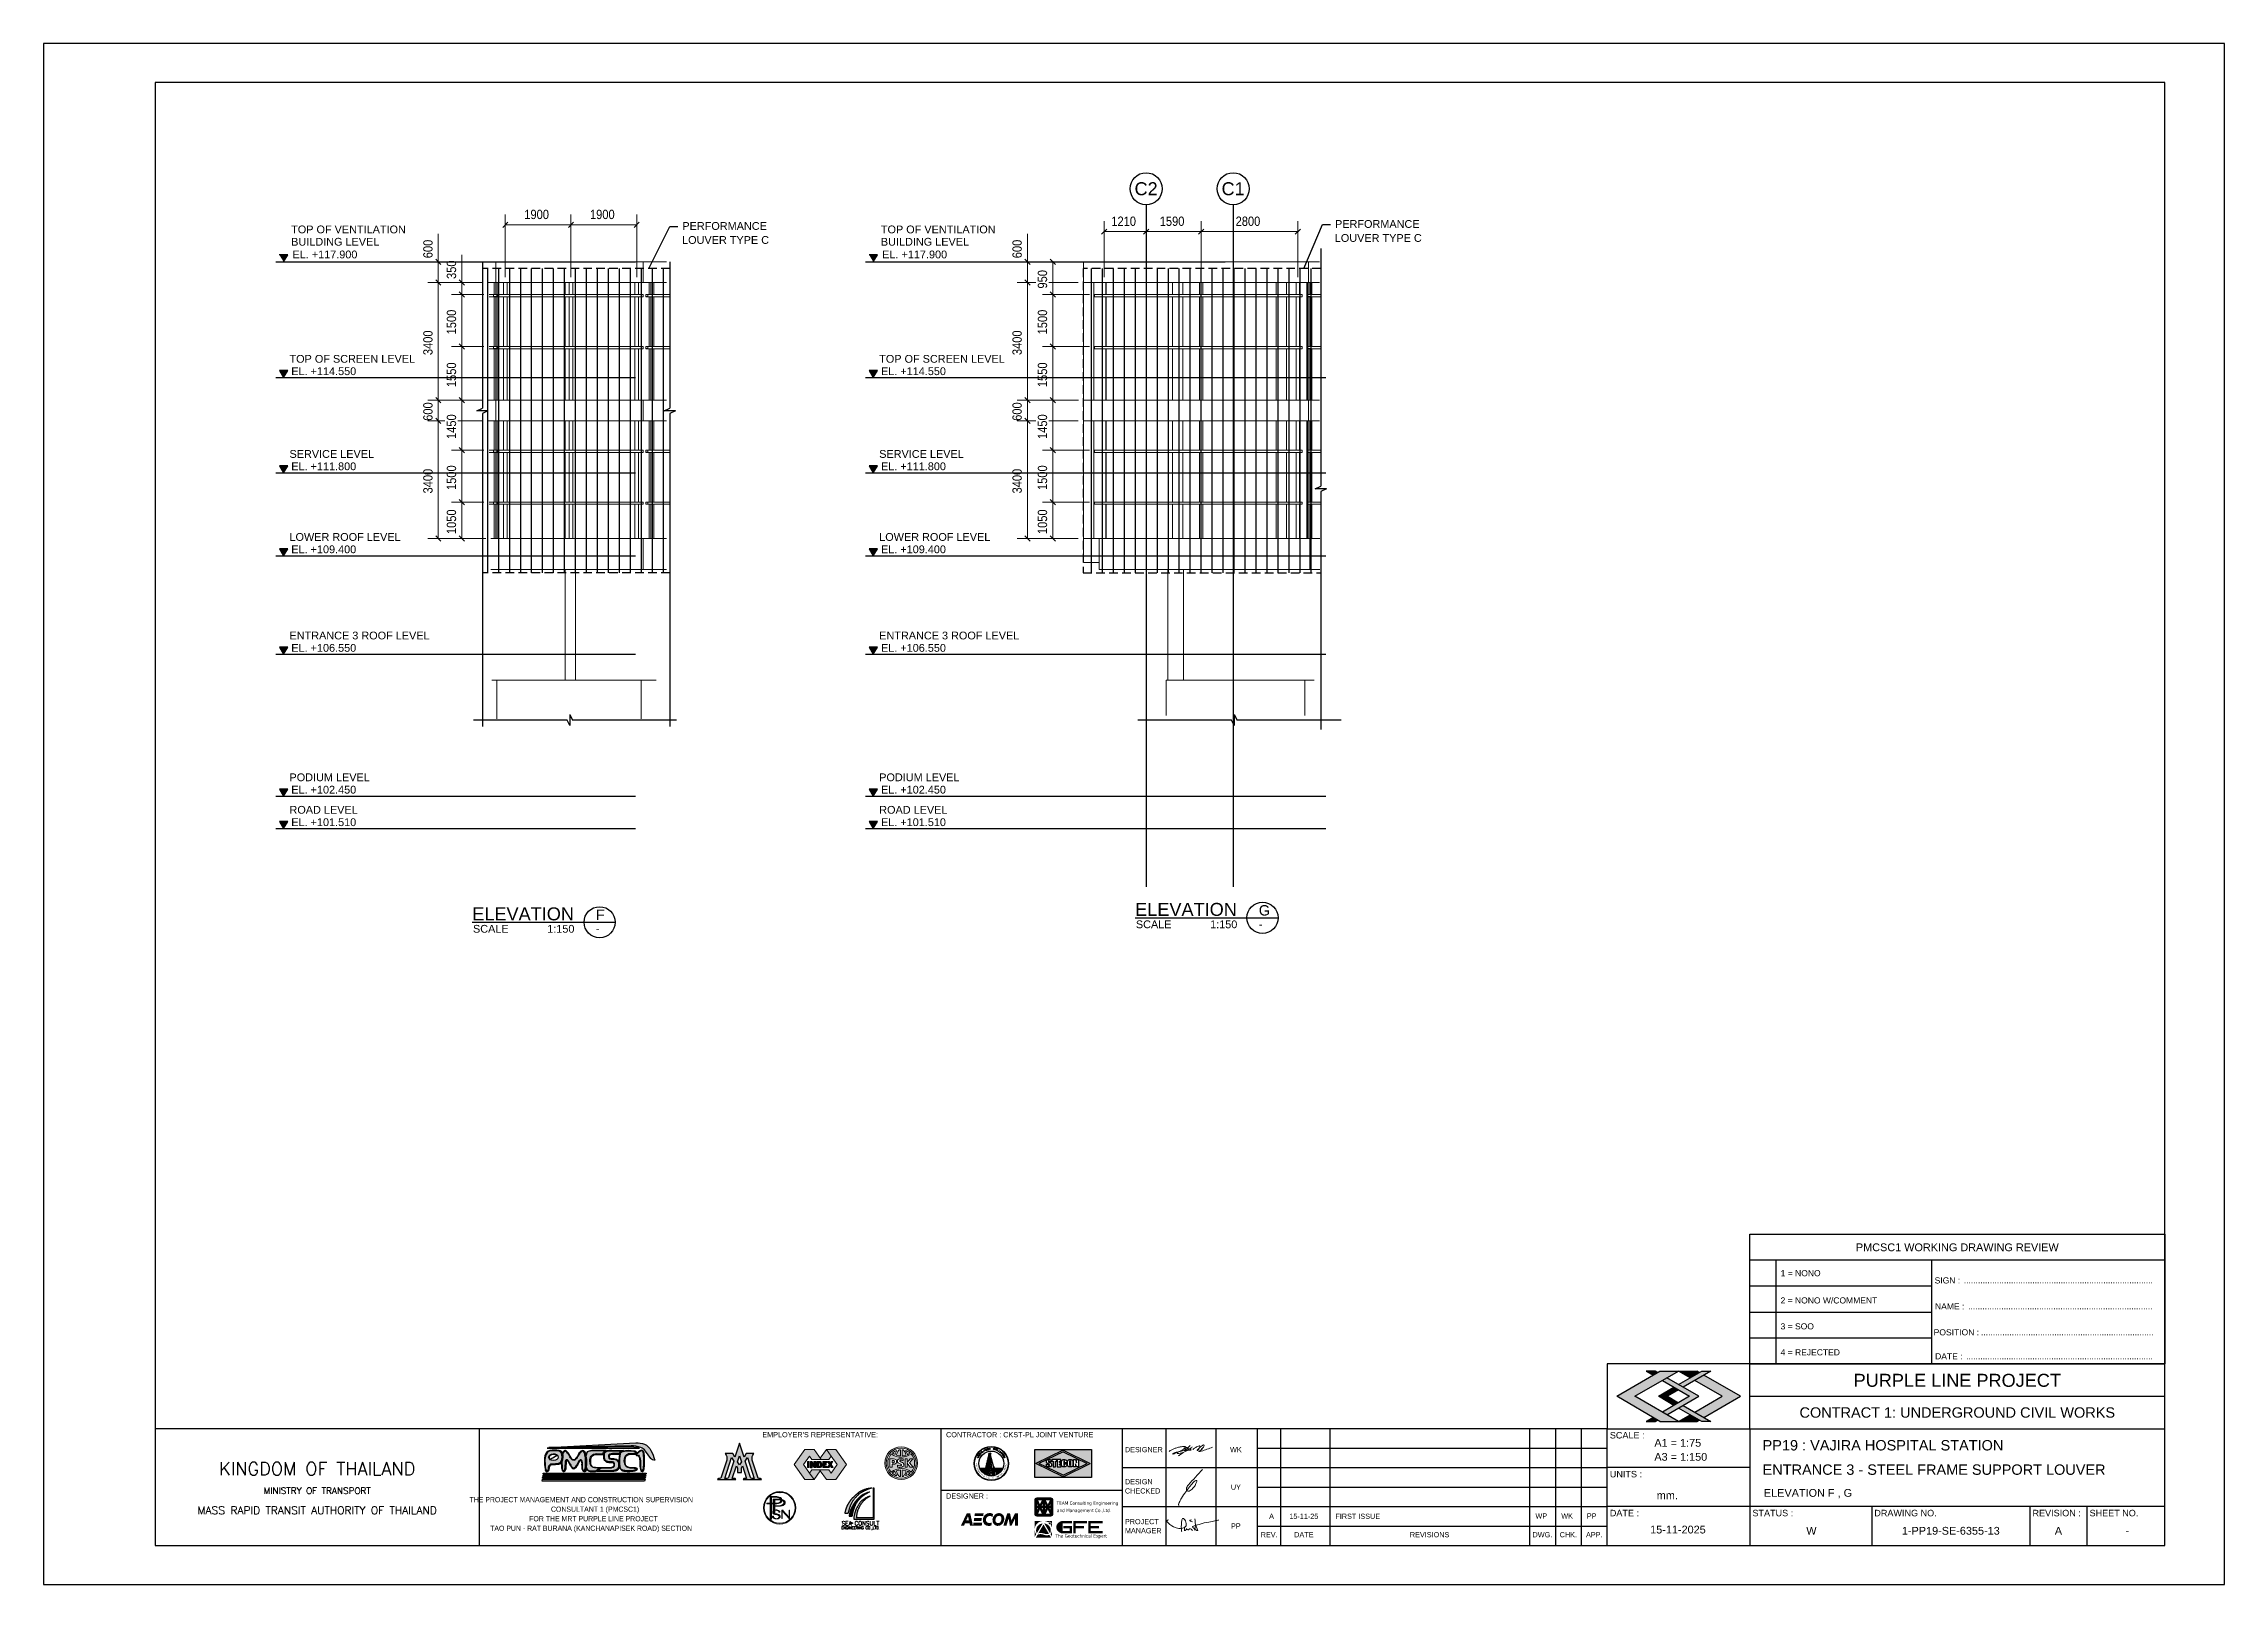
# Model space of a CAD drawing. Header units: millimetres. Extents: x 3774 to 718460, y -768339 to 192544.
# Drawn here: x 545187 to 608262, y -31773 to 12777 of the extents above; entities that cross this region are included whole.
import ezdxf
from ezdxf.enums import TextEntityAlignment as Align

# ---------------------------------------------------------------- set-up
doc = ezdxf.new("R2010")
doc.units = ezdxf.units.MM
for name, pattern in [('CENTER', [50.8, 31.75, -6.35, 6.35, -6.35]), ('HIDDEN', [0.375, 0.25, -0.125]), ('XKITLINE00', [0])]:
    doc.linetypes.add(name, pattern=pattern)
for name, color, linetype in [('3', 7, 'Continuous'), ('CVA-E2-P-OR00-TBKA1D$0$CVA-E2-P-OR00-TBKA1$0$CVA010-FRAME-LINE_2', 7, 'Continuous'), ('CVA-E2-P-OR00-TBKA1D$0$CVA-E2-P-OR00-TBKA1$0$CVA010-FRAME-LOGO', 7, 'Continuous'), ('CVA-E2-P-OR00-TBKA1D$0$CVA-E2-P-OR00-TBKA1$0$CVT010-FRAME-LINE_1', 7, 'Continuous'), ('CVA-E2-P-OR00-TBKA1D$0$CVA-E2-P-OR00-TBKA1$0$CVT010-FRAME-LINE_10', 7, 'Continuous'), ('CVA-E2-P-OR00-TBKA1D$0$CVA-E2-P-OR00-TBKA1$0$CVT010-FRAME-LINE_2', 7, 'Continuous'), ('CVA-E2-P-OR00-TBKA1D$0$CVA-E2-P-OR00-TBKA1$0$CVT010-FRAME-LINE_3', 7, 'Continuous'), ('CVA-E2-P-OR00-TBKA1D$0$CVA-E2-P-OR00-TBKA1$0$CVT010-FRAME-LINE_7', 7, 'Continuous'), ('CVA-E2-P-OR00-TBKA1D$0$CVA-E2-P-OR00-TBKA1$0$CVT010-FRAME-LOGO', 7, 'Continuous'), ('CVA-E2-P-OR00-TBKA1D$0$CVA-E2-P-OR00-TBKA1$0$CVT010-FRAME-TEXT_4', 7, 'Continuous'), ('CVA-E2-P-OR00-TBKA1D$0$CVA-E2-P-OR00-TBKA1$0$CVT010-FRAME-TEXT_8', 7, 'Continuous'), ('CVA-E2-P-OR00-TBKA1D$0$CVA-E2-P-OR00-TBKA1$0$PSTEXT', 7, 'Continuous'), ('CVA-E2-P-OR00-TBKA1D$0$CVA-E2-P-OR00-TBKA1$0$Xref-Title Block$0$7', 7, 'Continuous'), ('CVA010-FRAME-LINE_5', 7, 'Continuous'), ('CVT010-FRAME-LINE_2', 7, 'Continuous'), ('CVT010-FRAME-LINE_3', 7, 'Continuous'), ('CVT040_T', 7, 'Continuous'), ('FRAME', 7, 'Continuous'), ('HATCH', 7, 'Continuous'), ('PSTEXT', 7, 'Continuous'), ('signature', 7, 'Continuous'), ('Stan-Dim', 7, 'Continuous'), ('TEXT', 7, 'Continuous')]:
    doc.layers.add(name, color=color, linetype=linetype)
doc.layers.add('Part', color=7, linetype='Continuous', lineweight=0)
doc.layers.add('Z-DIMENSIONS', color=7, linetype='Continuous', lineweight=0)
doc.styles.add('ARIAL', font='arial.ttf')
doc.styles.add('ARIAL-PP19', font='arial.ttf')
doc.styles.add('ARIAL_', font='arial.ttf')
doc.styles.add('CVA-E2-P-OR00-TBKA1D$0$Arial', font='arial.ttf')
doc.styles.add('CVA-E2-P-OR00-TBKA1D$0$CVA-E2-P-OR00-TBKA1$0$A1-TITLE$0$ROMANT', font='romant.shx')
doc.styles.add('CVA-E2-P-OR00-TBKA1D$0$CVA-E2-P-OR00-TBKA1$0$Cordia2', font='cordia2.shx')
doc.styles.add('CVA-E2-P-OR00-TBKA1D$0$CVA-E2-P-OR00-TBKA1$0$TITLE1', font='tahoma.ttf')
doc.styles.add('ROMANS', font='arial.ttf', dxfattribs={"width": 0.85})
doc.styles.add('STYLE-STANDARD', font='SIMPLEX.SHX')
doc.dimstyles.get("Standard").update_dxf_attribs({"dimtxt": 0.18, "dimasz": 0.18, "dimexe": 0.18, "dimexo": 0.0625, "dimgap": 0.09, "dimtad": 0, "dimtih": 1, "dimtoh": 1, "dimdec": 4, "dimzin": 0, "dimdsep": 46, "dimtxsty": 'Standard', "dimcen": 0.09, "dimclrd": 7, "dimclre": 7, "dimclrt": 7, "dimadec": 0, "dimazin": 0, "dimtfac": 1, "dimtdec": 4, "dimtofl": 0, "dimtmove": 0, "dimatfit": 3, "dimfxl": 1, "dimtolj": 1, "dimtzin": 0, "dimarcsym": 0})
pattern_1 = [(45, (0, -24.561142), (-0.0176776695, 0.0176776695), [])]
pattern_2 = [(90, (88449.85, -67990.16), (-317.5, 0), [])]

msp = doc.modelspace()

# ---------------------------------------------------------------- texts
at = {"color": 7, "style": 'ROMANS'}
for s, height, p in [('TOP OF VENTILATION', 225, (552347.026, 7292.164)), ('BUILDING LEVEL', 225, (552347.026, 6935.085)), ('TOP OF VENTILATION', 225, (569403.574, 7292.164)), ('BUILDING LEVEL', 225, (569403.574, 6935.085)), ('EL. +117.900', 225, (552384.003, 6568.774)), ('EL. +117.900', 225, (569440.551, 6568.774)), ('TOP OF SCREEN LEVEL', 225, (552298.668, 3550.292)), ('EL. +114.550', 225, (552350.063, 3192.833)), ('TOP OF SCREEN LEVEL', 225, (569355.216, 3550.292)), ('EL. +114.550', 225, (569406.611, 3192.833)), ('SERVICE LEVEL', 225, (552298.668, 800.292)), ('EL. +111.800', 225, (552350.063, 442.833)), ('SERVICE LEVEL', 225, (569355.216, 800.292)), ('EL. +111.800', 225, (569406.611, 442.833)), ('LOWER ROOF LEVEL', 225, (552298.668, -1599.708)), ('EL. +109.400', 225, (552350.063, -1957.167)), ('LOWER ROOF LEVEL', 225, (569355.216, -1599.708)), ('EL. +109.400', 225, (569406.611, -1957.167)), ('ENTRANCE 3 ROOF LEVEL', 225, (552298.668, -4449.708)), ('ENTRANCE 3 ROOF LEVEL', 225, (569355.216, -4449.708)), ('EL. +106.550', 225, (552350.063, -4807.167)), ('EL. +106.550', 225, (569406.611, -4807.167)), ('PODIUM LEVEL', 225, (552298.668, -8549.708)), ('EL. +102.450', 225, (552350.063, -8907.167)), ('PODIUM LEVEL', 225, (569355.216, -8549.708)), ('EL. +102.450', 225, (569406.611, -8907.167)), ('ROAD LEVEL', 225, (552298.668, -9489.708)), ('ROAD LEVEL', 225, (569355.216, -9489.708)), ('EL. +101.510', 225, (552350.063, -9847.167)), ('EL. +101.510', 225, (569406.611, -9847.167)), ('ELEVATION', 375, (557585.794, -12573.016)), ('F', 300, (561160.95, -12563.66)), ('ELEVATION', 375, (576758.772, -12443.396)), ('G', 300, (580333.928, -12434.039)), ('-', 225, (561162.777, -12930.053)), ('-', 225, (580335.755, -12800.432))]:
    msp.add_text(s, height=height, dxfattribs=at).set_placement(p)
at = {"layer": 'Stan-Dim', "color": 7, "style": 'ROMANS'}
for tag, p in [('C2', (577074.414, 8581.824)), ('C1', (579591.416, 8581.824))]:
    msp.add_attdef(tag, text='', height=375, dxfattribs=at).set_placement(p, align=Align.MIDDLE_CENTER)
at = {"layer": 'TEXT', "color": 7, "style": 'ROMANS'}
for s, p in [('PERFORMANCE', (563661.36, 7392.084)), ('PERFORMANCE', (582539.357, 7450.134)), ('LOUVER TYPE C', (563654.02, 6987.601)), ('LOUVER TYPE C', (582532.016, 7045.65)), ('SCALE', (576778.651, -12800.432)), ('1:150', (578926.377, -12800.432)), ('SCALE', (557605.672, -12930.053)), ('1:150', (559753.399, -12930.053))]:
    msp.add_text(s, height=225, dxfattribs=at).set_placement(p)

# ---------------------------------------------------------------- blocks, each defined once
blk = doc.blocks.new('CVA-E2-P-OR00-TBKA1D$0$CVA-E2-P-OR00-TBKA1$0$AECOM')
at = {"layer": 'CVA-E2-P-OR00-TBKA1D$0$CVA-E2-P-OR00-TBKA1$0$CVA010-FRAME-LOGO', "extrusion": (0, 0, -1)}
h = blk.add_hatch(color=7, dxfattribs=at)
h.paths.add_polyline_path([(13.3, -3.7), (15.1, 4.3), (17.3, 4.3), (21.1, -3.7), (19.1, -3.7), (18.4, -2.1), (15.5, -2.1), (15.2, -3.7)])
h.paths.add_polyline_path([(15.9, -0.3), (16.5, 2.4), (17.7, -0.3)], flags=16)
at = {"layer": 'CVA-E2-P-OR00-TBKA1D$0$CVA-E2-P-OR00-TBKA1$0$CVA010-FRAME-LOGO'}
blk.add_hatch(color=7, dxfattribs=at).paths.add_polyline_path([(-12.8, -0.6), (-12.5, 1.3), (-7.6, 1.3), (-7.9, -0.6)])
h = blk.add_hatch(color=7, dxfattribs=at)
edge = h.paths.add_edge_path()
edge.add_line((-1.5, -3.5), (-1.2, -1.6))
edge.add_spline(control_points=[(-1.2, -1.6), (-1.7, -1.9), (-2.5, -1.9), (-2.9, -1.9), (-4.2, -1.9), (-5, -1), (-5, 0.2), (-4.9, 1.6), (-3.9, 2.6), (-2.5, 2.6), (-1.9, 2.6), (-1.3, 2.4), (-0.8, 1.9)], knot_values=[0, 0, 0, 0, 0.25, 0.25, 0.25, 0.5, 0.5, 0.5, 0.75, 0.75, 0.75, 1, 1, 1, 1], degree=3, periodic=0)
edge.add_line((-0.8, 1.9), (-0.4, 3.8))
edge.add_spline(control_points=[(-0.4, 3.8), (-1.2, 4.3), (-1.8, 4.5), (-2.7, 4.5), (-5, 4.5), (-6.9, 2.6), (-7, 0.2), (-7, -2.2), (-5.5, -3.8), (-3.3, -3.8), (-2.9, -3.8), (-2, -3.8), (-1.5, -3.5)], knot_values=[0, 0, 0, 0, 0.25, 0.25, 0.25, 0.5, 0.5, 0.5, 0.75, 0.75, 0.75, 1, 1, 1, 1], degree=3, periodic=0)
h = blk.add_hatch(color=7, dxfattribs=at)
edge = h.paths.add_edge_path()
edge.add_spline(control_points=[(6.8, 0.2), (7.1, 2.6), (5.7, 4.3), (3.6, 4.5)], knot_values=[0, 0, 0, 0, 1, 1, 1, 1], degree=3, periodic=0)
edge.add_spline(control_points=[(3.6, 4.5), (1.4, 4.6), (-0.5, 2.8), (-0.8, 0.4)], knot_values=[0, 0, 0, 0, 1, 1, 1, 1], degree=3, periodic=0)
edge.add_spline(control_points=[(-0.8, 0.4), (-1, -1.9), (0.3, -3.6), (2.4, -3.8)], knot_values=[0, 0, 0, 0, 1, 1, 1, 1], degree=3, periodic=0)
edge.add_spline(control_points=[(2.4, -3.8), (4.6, -3.9), (6.6, -2.2), (6.8, 0.2)], knot_values=[0, 0, 0, 0, 1, 1, 1, 1], degree=3, periodic=0)
edge = h.paths.add_edge_path(flags=16)
edge.add_spline(control_points=[(4.9, 0.1), (4.6, -1.4), (3.6, -2.2), (2.5, -2), (1.4, -1.8), (0.9, -0.7), (1.2, 0.6), (1.5, 2), (2.6, 2.9), (3.7, 2.7), (4.7, 2.5), (5.2, 1.4), (4.9, 0.1)], knot_values=[0, 0, 0, 0, 0.25, 0.25, 0.25, 0.5, 0.5, 0.5, 0.75, 0.75, 0.75, 1, 1, 1, 1], degree=3, periodic=0)
at = {"layer": 'CVA-E2-P-OR00-TBKA1D$0$CVA-E2-P-OR00-TBKA1$0$CVA010-FRAME-LOGO', "extrusion": (0, 0, -1)}
blk.add_hatch(color=7, dxfattribs=at).paths.add_polyline_path([(-15.7, -3.7), (-15.6, 4.3), (-13.7, 4.3), (-11.4, -0.2), (-10.5, 4.3), (-8.7, 4.3), (-6.2, -3.7), (-8.2, -3.7), (-9.6, 1), (-10.4, -3.7), (-11.4, -3.7), (-13.8, 1), (-13.7, -3.7)])
at = {"layer": 'CVA-E2-P-OR00-TBKA1D$0$CVA-E2-P-OR00-TBKA1$0$CVA010-FRAME-LOGO', "color": 7}
for points in [[(-12.4, 2.5), (-6.7, 2.5), (-12.1, 4.3), (-6.5, 4.3)], [(-13.3, -3.7), (-7.7, -3.7), (-13, -1.8), (-7.4, -1.8)]]:
    blk.add_solid(points, dxfattribs=at)
blk = doc.blocks.new('CVA-E2-P-OR00-TBKA1D$0$CVA-E2-P-OR00-TBKA1$0$A$C4CF5538A')
at = {"linetype": 'Continuous', "lineweight": 0}
h = blk.add_hatch(color=7, dxfattribs=at)
h.paths.add_polyline_path([(-7.19, 4.02, 0.414214), (-8.08, 3.13), (-8.08, -3.13, 0.414214), (-7.19, -4.02), (-0.89, -4.02, 0.414214), (0, -3.13), (0, 3.13, 0.414214), (-0.89, 4.02)])
h.paths.add_polyline_path([(-4.41, 2.22), (-4.41, 0.3), (-5.35, 0.3)], flags=16)
h.paths.add_polyline_path([(-3.45, 3.13), (-1.16, 3.13), (-2.29, 0.73)], flags=16)
h.paths.add_polyline_path([(-7.19, 2.32), (-6.24, 0.3), (-7.19, 0.3)], flags=16)
h.paths.add_polyline_path([(-3.67, 2.22), (-2.73, 0.3), (-3.67, 0.3)], flags=16)
h.paths.add_polyline_path([(-5.35, -0.3), (-4.41, -0.3), (-4.41, -2.22)], flags=16)
h.paths.add_polyline_path([(-6.24, -0.3), (-7.19, -2.32), (-7.19, -0.3)], flags=16)
h.paths.add_polyline_path([(-3.67, -0.3), (-2.73, -0.3), (-3.67, -2.22)], flags=16)
h.paths.add_polyline_path([(-5.79, -0.73), (-4.62, -3.13), (-6.92, -3.13)], flags=16)
h.paths.add_polyline_path([(-0.89, 2.32), (-0.89, 0.3), (-1.84, 0.3)], flags=16)
h.paths.add_polyline_path([(-1.84, -0.3), (-0.89, -0.3), (-0.89, -2.32)], flags=16)
h.paths.add_polyline_path([(-2.29, -0.73), (-1.16, -3.13), (-3.45, -3.13)], flags=16)
h.paths.add_polyline_path([(-4.62, 3.13), (-6.92, 3.13), (-5.79, 0.73)], flags=16)
at = {"color": 7, "linetype": 'Continuous', "lineweight": 0}
blk.add_lwpolyline([(-7.19, 4.02), (-0.89, 4.02, -0.414214), (0, 3.13), (0, -3.13, -0.414214), (-0.89, -4.02), (-7.19, -4.02, -0.414214), (-8.08, -3.13), (-8.08, 3.13, -0.414214)], format="xyb", close=True, dxfattribs=at)
for points in [[(-7.19, 0.3), (-6.24, 0.3), (-7.19, 2.32)], [(-5.79, 0.73), (-4.62, 3.13), (-6.92, 3.13)], [(-4.41, 2.22), (-5.35, 0.3), (-4.41, 0.3)], [(-3.67, 2.22), (-2.73, 0.3), (-3.67, 0.3)], [(-2.29, 0.73), (-3.45, 3.13), (-1.16, 3.13)], [(-0.89, 0.3), (-1.84, 0.3), (-0.89, 2.32)], [(-7.19, -0.3), (-6.24, -0.3), (-7.19, -2.32)], [(-5.79, -0.73), (-4.62, -3.13), (-6.92, -3.13)], [(-4.41, -2.22), (-5.35, -0.3), (-4.41, -0.3)], [(-3.67, -2.22), (-2.73, -0.3), (-3.67, -0.3)], [(-2.29, -0.73), (-3.45, -3.13), (-1.16, -3.13)], [(-0.89, -0.3), (-1.84, -0.3), (-0.89, -2.32)]]:
    blk.add_lwpolyline(points, close=True, dxfattribs=at)
at = {"layer": 'CVA-E2-P-OR00-TBKA1D$0$CVA-E2-P-OR00-TBKA1$0$CVA010-FRAME-LINE_2', "color": 7, "style": 'CVA-E2-P-OR00-TBKA1D$0$CVA-E2-P-OR00-TBKA1$0$TITLE1'}
for s, p in [('TEAM Consulting Engineering', (1.61, 0.94)), ('and Management Co.,Ltd.', (1.74, -2.3))]:
    blk.add_text(s, height=1.5, dxfattribs=at).set_placement(p)
blk = doc.blocks.new('CVA-E2-P-OR00-TBKA1D$0$CVA-E2-P-OR00-TBKA1$0$Maa')
at = {"layer": 'CVA-E2-P-OR00-TBKA1D$0$CVA-E2-P-OR00-TBKA1$0$PSTEXT'}
h = blk.add_hatch(color=7, dxfattribs=at)
h.paths.add_polyline_path([(-4.04, 0, -0.323021), (-3.85, 0.2), (-3.61, 0.2, 0.333691), (-3.31, 0.43), (-2.34, 3.57, 0.272453), (-2.61, 4.73), (-1.24, 4.73), (-0.83, 4.06), (0, 6.64), (0.83, 4.06), (1.24, 4.73), (2.61, 4.73, 0.27553), (2.34, 3.56), (3.32, 0.41, 0.448404), (3.73, 0.19, -0.474796), (4.04, 0), (0.67, 0, -0.266623), (0.82, 0.2), (1.31, 0.2), (0.57, 2.52), (0.34, 2.12), (0.34, 1.27), (0, 1.27), (-0.34, 1.27), (-0.34, 2.12), (-0.57, 2.52), (-1.31, 0.2), (-0.82, 0.2), (-0.67, 0)])
h.paths.add_polyline_path([(0, 4.33), (0.34, 3.25), (0, 2.68), (-0.34, 3.25)], flags=16)
h.paths.add_polyline_path([(1.47, 4), (2.65, 0.2), (2.31, 0.2, -0.288454), (2.02, 0.37), (1.06, 3.33)], flags=16)
h.paths.add_polyline_path([(-1.06, 3.33), (-1.99, 0.46, -0.36379), (-2.29, 0.2), (-2.65, 0.2), (-1.47, 4)], flags=16)
at = {"layer": 'CVA-E2-P-OR00-TBKA1D$0$CVA-E2-P-OR00-TBKA1$0$PSTEXT', "color": 7}
for points in [[(0, 6.64), (-0.83, 4.06), (-1.24, 4.73), (-2.61, 4.73, -0.27553), (-2.34, 3.56), (-3.32, 0.41, -0.323082), (-3.62, 0.2), (-3.85, 0.2, 0.323021), (-4.04, 0), (-0.67, 0, 0.266623), (-0.82, 0.2), (-1.31, 0.2), (-0.57, 2.52), (-0.34, 2.12), (-0.34, 1.27), (0, 1.27), (0.34, 1.27), (0.34, 2.12), (0.57, 2.52), (1.31, 0.2), (0.82, 0.2, 0.266623), (0.67, 0), (4.04, 0, 0.323021), (3.85, 0.2), (3.62, 0.2, -0.323082), (3.32, 0.41), (2.34, 3.56, -0.27553), (2.61, 4.73), (1.24, 4.73), (0.83, 4.06), (0, 6.64)], [(-1.06, 3.33), (-2.02, 0.37, -0.288454), (-2.31, 0.2), (-2.65, 0.2), (-1.47, 4), (-1.06, 3.33)], [(1.47, 4), (2.65, 0.2), (2.31, 0.2, -0.288454), (2.02, 0.37), (1.06, 3.33), (1.47, 4)]]:
    blk.add_lwpolyline(points, format="xyb", close=True, dxfattribs=at)
blk.add_lwpolyline([(0.34, 3.25), (0, 2.68), (-0.34, 3.25), (0, 4.33), (0.34, 3.25)], close=True, dxfattribs=at)
blk = doc.blocks.new('CVA-E2-P-OR00-TBKA1$0$A$C6A3C1ABC')
h = blk.add_hatch(color=7)
h.dxf.hatch_style = 1
h.paths.add_polyline_path([(-66.5, 66.4), (-66.5, 0), (66.5, 0), (66.5, 66.4)])
h.paths.add_polyline_path([(0, 64.5), (64, 33.2), (0, 1.9), (-64, 33.2)], flags=16)
h.paths.add_polyline_path([(-32.4, 38.9), (-32.6, 39.2), (-32.8, 39.4), (-33.6, 39.4), (-33.8, 39.2), (-34, 38.9), (-34, 37.5), (-32.4, 37.1)], flags=0)
h = blk.add_hatch(color=7)
h.dxf.hatch_style = 1
h.paths.add_polyline_path([(0, 60.9), (-56.6, 33.2), (0, 5.5), (56.6, 33.2)])
h.paths.add_polyline_path([(5.2, 42.1), (6.4, 41.7), (7.7, 40.9), (8.2, 40.3), (8.4, 40), (8.6, 39.5), (8.8, 39), (8.9, 38.5), (8.9, 37.9), (8.9, 37), (8.9, 35), (3.7, 35), (3.7, 38.6, 1), (1.9, 38.6), (1.9, 29.2, 1), (3.7, 29.2), (3.7, 32.3), (8.9, 32.3), (8.9, 30.7), (8.9, 29.8), (8.9, 29.2), (8.8, 28.7), (8.6, 28.2), (8.4, 27.7), (8.2, 27.4), (7.7, 26.8), (6.4, 26), (5.2, 25.6), (3.6, 25.4), (1.7, 25.4), (0.6, 25.4), (-0.3, 25.7), (-1.1, 25.9), (-1.7, 26.3), (-2.3, 26.8), (-2.7, 27.3), (-3.1, 28), (-3.4, 29), (-3.5, 29.8), (-3.5, 37.8), (-3.4, 38.5), (-3.1, 39.5), (-2.7, 40.3), (-2.3, 40.7), (-1.7, 41.3), (-1.1, 41.6), (-0.3, 42), (0.6, 42.3), (1.7, 42.4), (3.6, 42.4)], flags=16)
h.paths.add_polyline_path([(12.3, 41.3), (13, 41.6), (13.7, 42), (14.7, 42.3), (15.7, 42.4), (17.9, 42.4), (19, 42.3), (20, 42), (20.7, 41.6), (21.3, 41.3), (22, 40.7), (22.4, 40.3), (22.7, 39.5), (23, 38.5), (23.1, 37.8), (23.1, 29.8), (23, 29), (22.7, 28), (22.4, 27.3), (22, 26.8), (21.3, 26.3), (20.7, 25.9), (20, 25.7), (19, 25.4), (17.9, 25.4), (15.7, 25.4), (14.7, 25.4), (13.7, 25.7), (13, 25.9), (12.3, 26.3), (11.7, 26.8), (11.3, 27.3), (11, 28), (10.7, 29), (10.6, 29.8), (10.6, 37.8), (10.7, 38.5), (11, 39.5), (11.3, 40.3), (11.7, 40.7)], flags=16)
h.paths.add_polyline_path([(17.7, 38.6), (17.7, 29.2, -1), (16, 29.2), (16, 38.6, -1)], flags=0)
h.paths.add_polyline_path([(-4.9, 42.4), (-4.9, 38.6), (-8.4, 38.6), (-8.4, 35.7), (-5.1, 35.7), (-5.1, 32.3), (-8.4, 32.3), (-8.4, 28.9), (-4.6, 28.9), (-4.6, 25.4), (-13.8, 25.4), (-13.8, 42.4)], flags=16)
h.paths.add_polyline_path([(24.6, 42.4), (29, 42.4), (31.8, 34.6), (31.8, 42.4), (36.5, 42.4), (36.5, 25.4), (31.8, 25.4), (29.2, 32.7), (29.2, 25.4), (24.6, 25.4)], flags=16)
h.paths.add_polyline_path([(-14.8, 42.4), (-14.8, 38.6), (-17.8, 38.6), (-17.8, 25.4), (-23.2, 25.4), (-23.2, 38.6), (-26.2, 38.6), (-26.2, 42.4)], flags=16)
h.paths.add_polyline_path([(-27.4, 39.2), (-27.4, 37.1), (-32.4, 37.1), (-32.4, 38.9), (-32.6, 39.2), (-32.8, 39.4), (-33.6, 39.4), (-33.8, 39.2), (-34, 38.9), (-34, 37.5), (-33.9, 37.1), (-33.4, 36.7), (-32.9, 36.4), (-31.9, 35.9), (-30.8, 35.3), (-29.7, 34.7), (-28.7, 34.1), (-27.9, 33.4), (-27.5, 32.7), (-27.2, 31.9), (-27, 31.2), (-27, 28.5), (-27.3, 27.8), (-27.6, 27.2), (-28.3, 26.5), (-28.8, 26.2), (-29.5, 25.8), (-30.4, 25.5), (-30.9, 25.4), (-34.4, 25.4), (-35.1, 25.4), (-35.9, 25.7), (-36.5, 25.9), (-37.1, 26.2), (-37.7, 26.7), (-38.1, 27.2), (-38.5, 27.6), (-38.7, 28.4), (-38.7, 31.6), (-33.9, 31.6), (-33.9, 28.9), (-33.9, 28.7), (-33.7, 28.5), (-33.5, 28.3), (-32.6, 28.3), (-32.4, 28.4), (-32.3, 28.6), (-32.2, 28.9), (-32.2, 30.7), (-32.3, 30.9), (-32.5, 31.2), (-32.8, 31.4), (-33.3, 31.8), (-33.7, 32), (-34.1, 32.3), (-35.2, 33), (-36.2, 33.5), (-37, 33.8), (-37.6, 34.3), (-38.1, 34.8), (-38.6, 35.5), (-38.8, 36), (-39, 36.3), (-39, 39.2), (-38.9, 39.4), (-38.5, 40.2), (-38.2, 40.8), (-37.8, 41.3), (-37.1, 41.6), (-36.4, 42), (-35.6, 42.2), (-35, 42.4), (-31.7, 42.4), (-31.2, 42.3), (-30.5, 42.1), (-29.7, 41.8), (-28.8, 41.2), (-28.2, 40.7), (-27.7, 40.2), (-27.4, 39.4)], flags=16)
h = blk.add_hatch(color=7)
h.dxf.hatch_style = 1
h.paths.add_polyline_path([(17.7, 38.6, 1), (16, 38.6), (16, 29.2, 1), (17.7, 29.2)])
at = {"color": 7}
for p, q in [((0, 64.5), (-64, 33.2)), ((0, 60.9), (-56.6, 33.2)), ((0, 64.5), (64, 33.2)), ((0, 60.9), (56.6, 33.2)), ((0, 1.9), (-64, 33.2)), ((0, 5.5), (-56.6, 33.2)), ((0, 1.9), (64, 33.2)), ((0, 5.5), (56.6, 33.2)), ((17.7, 29.2), (17.7, 38.6))]:
    blk.add_line(p, q, dxfattribs=at)
for points in [[(-66.5, 66.4), (66.5, 66.4), (66.5, 0), (-66.5, 0)], [(-27.4, 39.2), (-27.4, 37.1), (-32.4, 37.1), (-32.4, 38.9), (-32.6, 39.2), (-32.8, 39.4), (-33.6, 39.4), (-33.8, 39.2), (-34, 38.9), (-34, 37.5), (-33.9, 37.1), (-33.4, 36.7), (-32.9, 36.4), (-31.9, 35.9), (-30.8, 35.3), (-29.7, 34.7), (-28.7, 34.1), (-27.9, 33.4), (-27.5, 32.7), (-27.2, 31.9), (-27, 31.2), (-27, 28.5), (-27.3, 27.8), (-27.6, 27.2), (-28.3, 26.5), (-28.8, 26.2), (-29.5, 25.8), (-30.4, 25.5), (-30.9, 25.4), (-34.4, 25.4), (-35.1, 25.4), (-35.9, 25.7), (-36.5, 25.9), (-37.1, 26.2), (-37.7, 26.7), (-38.1, 27.2), (-38.5, 27.6), (-38.7, 28.4), (-38.7, 31.6), (-33.9, 31.6), (-33.9, 28.9), (-33.9, 28.7), (-33.7, 28.5), (-33.5, 28.3), (-32.6, 28.3), (-32.4, 28.4), (-32.3, 28.6), (-32.2, 28.9), (-32.2, 30.7), (-32.3, 30.9), (-32.5, 31.2), (-32.8, 31.4), (-33.3, 31.8), (-33.7, 32), (-34.1, 32.3), (-35.2, 33), (-36.2, 33.5), (-37, 33.8), (-37.6, 34.3), (-38.1, 34.8), (-38.6, 35.5), (-38.8, 36), (-39, 36.3), (-39, 39.2), (-38.9, 39.4), (-38.5, 40.2), (-38.2, 40.8), (-37.8, 41.3), (-37.1, 41.6), (-36.4, 42), (-35.6, 42.2), (-35, 42.4), (-31.7, 42.4), (-31.2, 42.3), (-30.5, 42.1), (-29.7, 41.8), (-28.8, 41.2), (-28.2, 40.7), (-27.7, 40.2), (-27.4, 39.4)], [(-26.2, 42.4), (-26.2, 38.6), (-23.2, 38.6), (-23.2, 25.4), (-17.8, 25.4), (-17.8, 38.6), (-14.8, 38.6), (-14.8, 42.4)], [(-4.9, 42.4), (-13.8, 42.4), (-13.8, 25.4), (-4.6, 25.4), (-4.6, 28.9), (-8.4, 28.9), (-8.4, 32.3), (-5.1, 32.3), (-5.1, 35.7), (-8.4, 35.7), (-8.4, 38.6), (-4.9, 38.6)], [(15.7, 42.4), (17.9, 42.4), (19, 42.3), (20, 42), (20.7, 41.6), (21.3, 41.3), (22, 40.7), (22.4, 40.3), (22.7, 39.5), (23, 38.5), (23.1, 37.8), (23.1, 29.8), (23, 29), (22.7, 28), (22.4, 27.3), (22, 26.8), (21.3, 26.3), (20.7, 25.9), (20, 25.7), (19, 25.4), (17.9, 25.4), (15.7, 25.4), (14.7, 25.4), (13.7, 25.7), (13, 25.9), (12.3, 26.3), (11.7, 26.8), (11.3, 27.3), (11, 28), (10.7, 29), (10.6, 29.8), (10.6, 37.8), (10.7, 38.5), (11, 39.5), (11.3, 40.3), (11.7, 40.7), (12.3, 41.3), (13, 41.6), (13.7, 42), (14.7, 42.3)], [(24.6, 42.4), (29, 42.4), (31.8, 34.6), (31.8, 42.4), (36.5, 42.4), (36.5, 25.4), (31.8, 25.4), (29.2, 32.7), (29.2, 25.4), (24.6, 25.4)]]:
    blk.add_lwpolyline(points, close=True, dxfattribs=at)
for points in [[(-3.5, 37.8), (-3.4, 38.5), (-3.1, 39.5), (-2.7, 40.3), (-2.3, 40.7), (-1.7, 41.3), (-1.1, 41.6), (-0.3, 42), (0.6, 42.3), (1.7, 42.4), (3.6, 42.4), (5.2, 42.1), (6.4, 41.7), (7.7, 40.9), (8.2, 40.3), (8.4, 40), (8.6, 39.5), (8.8, 39), (8.9, 38.5), (8.9, 37.9), (8.9, 37), (8.9, 35), (3.7, 35), (3.7, 38.6, 1), (1.9, 38.6), (1.9, 29.2, 1), (3.7, 29.2), (3.7, 32.3), (8.9, 32.3), (8.9, 30.7), (8.9, 29.8), (8.9, 29.2), (8.8, 28.7), (8.6, 28.2), (8.4, 27.7), (8.2, 27.4), (7.7, 26.8), (6.4, 26), (5.2, 25.6), (3.6, 25.4), (1.7, 25.4), (0.6, 25.4), (-0.3, 25.7), (-1.1, 25.9), (-1.7, 26.3), (-2.3, 26.8), (-2.7, 27.3), (-3.1, 28), (-3.4, 29), (-3.5, 29.8)], [(17.7, 38.6), (17.7, 29.2, -1), (16, 29.2), (16, 38.6, -1)]]:
    blk.add_lwpolyline(points, format="xyb", close=True, dxfattribs=at)
blk = doc.blocks.new('T-SEA')
at = {"layer": 'PSTEXT'}
for points in [[(9.48, 12.71), (9.68, 12.8), (9.9, 12.9), (10.14, 12.99), (10.42, 13.1), (10.75, 13.21), (11.14, 13.32), (11.59, 13.45), (12.12, 13.59), (11.79, 13.57), (11.48, 13.55), (11.2, 13.52), (10.94, 13.49), (10.71, 13.45), (10.5, 13.4), (10.3, 13.36), (10.12, 13.31), (9.94, 13.26), (9.78, 13.22), (9.62, 13.17), (9.47, 13.12), (9.32, 13.08), (9.18, 13.03), (9.04, 12.98), (8.9, 12.93), (8.77, 12.87), (8.63, 12.81), (8.5, 12.76), (8.37, 12.69), (8.24, 12.63), (8.11, 12.57), (7.98, 12.5), (7.86, 12.43), (7.74, 12.36), (7.63, 12.28), (7.52, 12.21), (7.41, 12.13), (7.3, 12.06), (7.19, 11.98), (7.08, 11.89), (6.97, 11.81), (6.86, 11.72), (6.75, 11.63), (6.63, 11.54), (6.52, 11.44), (6.4, 11.35), (6.28, 11.25), (6.16, 11.14), (6.04, 11.04), (5.91, 10.93), (5.79, 10.81), (5.66, 10.7), (5.54, 10.58), (5.42, 10.47), (5.3, 10.35), (5.18, 10.24), (5.07, 10.13), (4.97, 10.02), (4.87, 9.92), (4.77, 9.82), (4.68, 9.72), (4.59, 9.62), (4.51, 9.51), (4.42, 9.41), (4.34, 9.3), (4.26, 9.19), (4.17, 9.07), (4.09, 8.96), (4.01, 8.84), (3.93, 8.71), (3.85, 8.59), (3.77, 8.47), (3.69, 8.35), (3.61, 8.23), (3.54, 8.11), (3.46, 7.99), (3.39, 7.87), (3.32, 7.75), (3.25, 7.63), (3.18, 7.5), (3.11, 7.38), (3.05, 7.25), (2.98, 7.12), (2.92, 6.98), (2.86, 6.84), (2.81, 6.69), (2.75, 6.54), (2.69, 6.38), (2.63, 6.21), (2.57, 6.04), (2.51, 5.85), (2.45, 5.66), (2.38, 5.45), (2.32, 5.23), (2.26, 5.01), (2.21, 4.76), (2.15, 4.51), (3.35, 4.51), (3.35, 4.54), (3.38, 4.63), (3.41, 4.78), (3.46, 4.96), (3.51, 5.17), (3.57, 5.4), (3.63, 5.63), (3.7, 5.85), (3.76, 6.07), (3.82, 6.26), (3.89, 6.45), (3.95, 6.62), (4.01, 6.78), (4.07, 6.94), (4.13, 7.1), (4.2, 7.25), (4.26, 7.4), (4.33, 7.55), (4.39, 7.69), (4.46, 7.84), (4.53, 7.99), (4.6, 8.13), (4.68, 8.27), (4.75, 8.41), (4.83, 8.55), (4.91, 8.69), (5, 8.82), (5.09, 8.96), (5.18, 9.1), (5.29, 9.25), (5.4, 9.4), (5.53, 9.56), (5.66, 9.73), (5.81, 9.9), (5.96, 10.08), (6.12, 10.25), (6.29, 10.43), (6.46, 10.61), (6.63, 10.78), (6.8, 10.95), (6.97, 11.1), (7.13, 11.25), (7.3, 11.39), (7.46, 11.52), (7.62, 11.65), (7.78, 11.76), (7.95, 11.88), (8.11, 11.98), (8.27, 12.08), (8.43, 12.18), (8.59, 12.27), (8.76, 12.36), (8.93, 12.45), (9.11, 12.54), (9.29, 12.62)], [(9.22, 11.09), (9.46, 11.24), (9.73, 11.41), (10.04, 11.58), (10.4, 11.77), (10.81, 11.97), (11.3, 12.19), (11.02, 12.13), (10.75, 12.07), (10.49, 11.99), (10.23, 11.91), (9.98, 11.81), (9.75, 11.72), (9.52, 11.62), (9.31, 11.52), (9.11, 11.43), (8.92, 11.33), (8.74, 11.24), (8.57, 11.14), (8.41, 11.04), (8.25, 10.93), (8.08, 10.81), (7.92, 10.67), (7.75, 10.53), (7.57, 10.38), (7.4, 10.22), (7.23, 10.05), (7.06, 9.89), (6.9, 9.72), (6.74, 9.56), (6.6, 9.41), (6.47, 9.26), (6.35, 9.12), (6.24, 8.99), (6.13, 8.86), (6.04, 8.74), (5.94, 8.61), (5.85, 8.49), (5.76, 8.36), (5.67, 8.23), (5.58, 8.09), (5.49, 7.95), (5.4, 7.81), (5.31, 7.67), (5.21, 7.52), (5.12, 7.36), (5.03, 7.21), (4.94, 7.05), (4.84, 6.89), (4.75, 6.72), (4.67, 6.56), (4.58, 6.39), (4.5, 6.22), (4.42, 6.05), (4.35, 5.88), (4.28, 5.71), (4.21, 5.55), (4.15, 5.38), (4.1, 5.21), (4.05, 5.05), (4, 4.88), (3.96, 4.72), (3.92, 4.55), (3.89, 4.39), (3.86, 4.23), (3.83, 4.07), (3.81, 3.92), (3.79, 3.76), (3.78, 3.62), (3.78, 3.47), (3.78, 3.33), (4.76, 3.33), (4.77, 3.36), (4.77, 3.39), (4.78, 3.44), (4.79, 3.5), (4.8, 3.58), (4.81, 3.67), (4.83, 3.78), (4.85, 3.9), (4.88, 4.04), (4.91, 4.19), (4.94, 4.35), (4.98, 4.52), (5.02, 4.7), (5.07, 4.88), (5.12, 5.06), (5.17, 5.25), (5.22, 5.44), (5.28, 5.63), (5.35, 5.81), (5.41, 5.99), (5.48, 6.17), (5.54, 6.35), (5.61, 6.52), (5.67, 6.69), (5.74, 6.86), (5.81, 7.02), (5.87, 7.18), (5.94, 7.34), (6.02, 7.51), (6.1, 7.67), (6.19, 7.84), (6.29, 8.01), (6.4, 8.18), (6.51, 8.36), (6.64, 8.55), (6.77, 8.73), (6.91, 8.92), (7.06, 9.1), (7.21, 9.29), (7.37, 9.47), (7.53, 9.64), (7.7, 9.82), (7.87, 9.98), (8.05, 10.15), (8.23, 10.31), (8.41, 10.47), (8.6, 10.63), (8.8, 10.78), (9, 10.93)], [(7.74, 7.31), (7.84, 7.47), (7.94, 7.62), (8.05, 7.78), (8.15, 7.92), (8.26, 8.07), (8.36, 8.21), (8.47, 8.34), (8.57, 8.47), (8.68, 8.59), (8.78, 8.71), (8.88, 8.82), (8.99, 8.93), (9.1, 9.05), (9.22, 9.16), (9.34, 9.28), (9.48, 9.4), (9.63, 9.53), (9.8, 9.67), (9.99, 9.81), (10.21, 9.96), (10.46, 10.12), (10.75, 10.29), (11.07, 10.46), (11.45, 10.65), (11.2, 10.6), (10.97, 10.54), (10.75, 10.47), (10.55, 10.39), (10.35, 10.3), (10.15, 10.21), (9.97, 10.12), (9.79, 10.02), (9.61, 9.92), (9.44, 9.82), (9.28, 9.71), (9.12, 9.61), (8.97, 9.5), (8.82, 9.39), (8.67, 9.28), (8.53, 9.17), (8.4, 9.06), (8.27, 8.94), (8.14, 8.82), (8.02, 8.7), (7.91, 8.57), (7.79, 8.44), (7.68, 8.3), (7.57, 8.16), (7.47, 8.02), (7.36, 7.87), (7.26, 7.71), (7.16, 7.55), (7.06, 7.39), (6.97, 7.23), (6.87, 7.07), (6.78, 6.91), (6.69, 6.75), (6.6, 6.59), (6.51, 6.43), (6.42, 6.27), (6.34, 6.11), (6.26, 5.95), (6.19, 5.78), (6.12, 5.61), (6.05, 5.43), (5.99, 5.25), (5.93, 5.06), (5.87, 4.87), (5.82, 4.67), (5.77, 4.47), (5.72, 4.26), (5.67, 4.04), (5.61, 3.82), (5.57, 3.59), (5.52, 3.36), (5.48, 3.13), (5.44, 2.91), (5.41, 2.69), (5.39, 2.48), (5.38, 2.29), (12.92, 2.29), (12.92, 13.62), (12.52, 13.62), (12.52, 2.83), (6.35, 2.83), (6.37, 3.06), (6.39, 3.3), (6.42, 3.54), (6.46, 3.78), (6.49, 4.01), (6.54, 4.24), (6.58, 4.46), (6.63, 4.67), (6.68, 4.87), (6.73, 5.05), (6.78, 5.23), (6.84, 5.4), (6.9, 5.56), (6.96, 5.72), (7.02, 5.87), (7.09, 6.03), (7.16, 6.19), (7.23, 6.35), (7.31, 6.51), (7.39, 6.67), (7.47, 6.83), (7.56, 6.99), (7.65, 7.15)]]:
    blk.add_hatch(color=7, dxfattribs=at).paths.add_polyline_path(points)
at = {"layer": 'FRAME', "color": 7, "linetype": 'Continuous'}
blk.add_lwpolyline([(5.07, 0.88), (4.4, 0.6), (4.4, 1.15)], close=True, dxfattribs=at)
at = {"layer": 'PSTEXT', "color": 7}
for points in [[(12.12, 13.59), (11.79, 13.57), (11.48, 13.55), (11.2, 13.52), (10.94, 13.49), (10.71, 13.45), (10.5, 13.4), (10.3, 13.36), (10.12, 13.31), (9.94, 13.26), (9.78, 13.22), (9.62, 13.17), (9.47, 13.12), (9.32, 13.08), (9.18, 13.03), (9.04, 12.98), (8.9, 12.93), (8.77, 12.87), (8.63, 12.81), (8.5, 12.76), (8.37, 12.69), (8.24, 12.63), (8.11, 12.57), (7.98, 12.5), (7.86, 12.43), (7.74, 12.36), (7.63, 12.28), (7.52, 12.21), (7.41, 12.13), (7.3, 12.06), (7.19, 11.98), (7.08, 11.89), (6.97, 11.81), (6.86, 11.72), (6.75, 11.63), (6.63, 11.54), (6.52, 11.44), (6.4, 11.35), (6.28, 11.25), (6.16, 11.14), (6.04, 11.04), (5.91, 10.93), (5.79, 10.81), (5.66, 10.7), (5.54, 10.58), (5.42, 10.47), (5.3, 10.35), (5.18, 10.24), (5.07, 10.13), (4.97, 10.02), (4.87, 9.92), (4.77, 9.82), (4.68, 9.72), (4.59, 9.62), (4.51, 9.51), (4.42, 9.41), (4.34, 9.3), (4.26, 9.19), (4.17, 9.07), (4.09, 8.96), (4.01, 8.84), (3.93, 8.71), (3.85, 8.59), (3.77, 8.47), (3.69, 8.35), (3.61, 8.23), (3.54, 8.11), (3.46, 7.99), (3.39, 7.87), (3.32, 7.75), (3.25, 7.63), (3.18, 7.5), (3.11, 7.38), (3.05, 7.25), (2.98, 7.12), (2.92, 6.98), (2.86, 6.84), (2.81, 6.69), (2.75, 6.54), (2.69, 6.38), (2.63, 6.21), (2.57, 6.04), (2.51, 5.85), (2.45, 5.66), (2.38, 5.45), (2.32, 5.23), (2.26, 5.01), (2.21, 4.76), (2.15, 4.51)], [(12.12, 13.59), (11.59, 13.45), (11.14, 13.32), (10.75, 13.21), (10.42, 13.1), (10.14, 12.99), (9.9, 12.9), (9.68, 12.8), (9.48, 12.71), (9.29, 12.62), (9.11, 12.54), (8.93, 12.45), (8.76, 12.36), (8.59, 12.27), (8.43, 12.18), (8.27, 12.08), (8.11, 11.98), (7.95, 11.88), (7.78, 11.76), (7.62, 11.65), (7.46, 11.52), (7.3, 11.39), (7.13, 11.25), (6.97, 11.1), (6.8, 10.95), (6.63, 10.78), (6.46, 10.61), (6.29, 10.43), (6.12, 10.25), (5.96, 10.08), (5.81, 9.9), (5.66, 9.73), (5.53, 9.56), (5.4, 9.4), (5.29, 9.25), (5.18, 9.1), (5.09, 8.96), (5, 8.82), (4.91, 8.69), (4.83, 8.55), (4.75, 8.41), (4.68, 8.27), (4.6, 8.13), (4.53, 7.99), (4.46, 7.84), (4.39, 7.69), (4.33, 7.55), (4.26, 7.4), (4.2, 7.25), (4.13, 7.1), (4.07, 6.94), (4.01, 6.78), (3.95, 6.62), (3.89, 6.45), (3.82, 6.26), (3.76, 6.07), (3.7, 5.85), (3.63, 5.63), (3.57, 5.4), (3.51, 5.17), (3.46, 4.96), (3.41, 4.78), (3.38, 4.63), (3.35, 4.54), (3.35, 4.51)], [(11.3, 12.19), (11.02, 12.13), (10.75, 12.07), (10.49, 11.99), (10.23, 11.91), (9.98, 11.81), (9.75, 11.72), (9.52, 11.62), (9.31, 11.52), (9.11, 11.43), (8.92, 11.33), (8.74, 11.24), (8.57, 11.14), (8.41, 11.04), (8.25, 10.93), (8.08, 10.81), (7.92, 10.67), (7.75, 10.53), (7.57, 10.38), (7.4, 10.22), (7.23, 10.05), (7.06, 9.89), (6.9, 9.72), (6.74, 9.56), (6.6, 9.41), (6.47, 9.26), (6.35, 9.12), (6.24, 8.99), (6.13, 8.86), (6.04, 8.74), (5.94, 8.61), (5.85, 8.49), (5.76, 8.36), (5.67, 8.23), (5.58, 8.09), (5.49, 7.95), (5.4, 7.81), (5.31, 7.67), (5.21, 7.52), (5.12, 7.36), (5.03, 7.21), (4.94, 7.05), (4.84, 6.89), (4.75, 6.72), (4.67, 6.56), (4.58, 6.39), (4.5, 6.22), (4.42, 6.05), (4.35, 5.88), (4.28, 5.71), (4.21, 5.55), (4.15, 5.38), (4.1, 5.21), (4.05, 5.05), (4, 4.88), (3.96, 4.72), (3.92, 4.55), (3.89, 4.39), (3.86, 4.23), (3.83, 4.07), (3.81, 3.92), (3.79, 3.76), (3.78, 3.62), (3.78, 3.47), (3.78, 3.33)], [(11.3, 12.19), (10.81, 11.97), (10.4, 11.77), (10.04, 11.58), (9.73, 11.41), (9.46, 11.24), (9.22, 11.09), (9, 10.93), (8.8, 10.78), (8.6, 10.63), (8.41, 10.47), (8.23, 10.31), (8.05, 10.15), (7.87, 9.98), (7.7, 9.82), (7.53, 9.64), (7.37, 9.47), (7.21, 9.29), (7.06, 9.1), (6.91, 8.92), (6.77, 8.73), (6.64, 8.55), (6.51, 8.36), (6.4, 8.18), (6.29, 8.01), (6.19, 7.84), (6.1, 7.67), (6.02, 7.51), (5.94, 7.34), (5.87, 7.18), (5.81, 7.02), (5.74, 6.86), (5.67, 6.69), (5.61, 6.52), (5.54, 6.35), (5.48, 6.17), (5.41, 5.99), (5.35, 5.81), (5.28, 5.63), (5.22, 5.44), (5.17, 5.25), (5.12, 5.06), (5.07, 4.88), (5.02, 4.7), (4.98, 4.52), (4.94, 4.35), (4.91, 4.19), (4.88, 4.04), (4.85, 3.9), (4.83, 3.78), (4.81, 3.67), (4.8, 3.58), (4.79, 3.5), (4.78, 3.44), (4.77, 3.39), (4.77, 3.36), (4.76, 3.33)], [(5.38, 2.29), (12.92, 2.29), (12.92, 13.62), (12.52, 13.62), (12.52, 2.83), (6.35, 2.83)], [(11.45, 10.65), (11.2, 10.6), (10.97, 10.54), (10.75, 10.47), (10.55, 10.39), (10.35, 10.3), (10.15, 10.21), (9.97, 10.12), (9.79, 10.02), (9.61, 9.92), (9.44, 9.82), (9.28, 9.71), (9.12, 9.61), (8.97, 9.5), (8.82, 9.39), (8.67, 9.28), (8.53, 9.17), (8.4, 9.06), (8.27, 8.94), (8.14, 8.82), (8.02, 8.7), (7.91, 8.57), (7.79, 8.44), (7.68, 8.3), (7.57, 8.16), (7.47, 8.02), (7.36, 7.87), (7.26, 7.71), (7.16, 7.55), (7.06, 7.39), (6.97, 7.23), (6.87, 7.07), (6.78, 6.91), (6.69, 6.75), (6.6, 6.59), (6.51, 6.43), (6.42, 6.27), (6.34, 6.11), (6.26, 5.95), (6.19, 5.78), (6.12, 5.61), (6.05, 5.43), (5.99, 5.25), (5.93, 5.06), (5.87, 4.87), (5.82, 4.67), (5.77, 4.47), (5.72, 4.26), (5.67, 4.04), (5.61, 3.82), (5.57, 3.59), (5.52, 3.36), (5.48, 3.13), (5.44, 2.91), (5.41, 2.69), (5.39, 2.48), (5.38, 2.29)], [(11.45, 10.65), (11.07, 10.46), (10.75, 10.29), (10.46, 10.12), (10.21, 9.96), (9.99, 9.81), (9.8, 9.67), (9.63, 9.53), (9.48, 9.4), (9.34, 9.28), (9.22, 9.16), (9.1, 9.05), (8.99, 8.93), (8.88, 8.82), (8.78, 8.71), (8.68, 8.59), (8.57, 8.47), (8.47, 8.34), (8.36, 8.21), (8.26, 8.07), (8.15, 7.92), (8.05, 7.78), (7.94, 7.62), (7.84, 7.47), (7.74, 7.31), (7.65, 7.15), (7.56, 6.99), (7.47, 6.83), (7.39, 6.67), (7.31, 6.51), (7.23, 6.35), (7.16, 6.19), (7.09, 6.03), (7.02, 5.87), (6.96, 5.72), (6.9, 5.56), (6.84, 5.4), (6.78, 5.23), (6.73, 5.05), (6.68, 4.87), (6.63, 4.67), (6.58, 4.46), (6.54, 4.24), (6.49, 4.01), (6.46, 3.78), (6.42, 3.54), (6.39, 3.3), (6.37, 3.06), (6.35, 2.83)], [(2.15, 4.51), (3.35, 4.51)], [(3.78, 3.33), (4.76, 3.33)]]:
    blk.add_lwpolyline(points, dxfattribs=at)
at = {"layer": 'FRAME', "color": 7, "linetype": 'Continuous', "style": 'STYLE-STANDARD'}
blk.add_text('SEA CONSULT', height=1.5, dxfattribs=at).set_placement((7.86, 0.75), align=Align.MIDDLE)
at = {"layer": 'FRAME', "color": 7, "linetype": 'Continuous', "style": 'STYLE-STANDARD', "width": 0.95}
blk.add_text('ENGINEERING CO.,LTD.', height=1, dxfattribs=at).set_placement((7.86, -1.05), align=Align.MIDDLE)
blk = doc.blocks.new('index')
at = {"lineweight": 9}
for points in [[(259.59, 116.28), (263.51, 110.81), (266.89, 110.81), (265.21, 113.16), (262.98, 116.29), (265.21, 119.39), (266.09, 118.18), (269.48, 118.18), (269.16, 118.63), (266.9, 121.76), (263.49, 121.76)], [(269.17, 113.94), (271.43, 110.81), (274.81, 110.81), (278.74, 116.28), (274.83, 121.76), (271.42, 121.76), (273.12, 119.39), (275.35, 116.29), (273.11, 113.16), (272.24, 114.37), (268.85, 114.37), (269.16, 113.94)]]:
    blk.add_hatch(color=7, dxfattribs=at).paths.add_polyline_path(points)
h = blk.add_hatch(color=7, dxfattribs=at)
h.paths.add_polyline_path([(272.24, 118.18), (273.12, 119.39), (271.42, 121.76), (269.16, 118.63), (269.48, 118.18)])
h.paths.add_polyline_path([(266.89, 110.81), (269.16, 113.94), (268.85, 114.37), (266.08, 114.37), (265.21, 113.16)])
h = blk.add_hatch(color=7, dxfattribs=at)
h.paths.add_polyline_path([(271.72, 115.15), (272.47, 116.32), (271.77, 117.4), (272.38, 117.4), (272.78, 116.79), (273.17, 117.4), (273.78, 117.4), (273.08, 116.32), (273.84, 115.15), (273.23, 115.15), (272.78, 115.85), (272.32, 115.15)])
h.paths.add_polyline_path([(265.6, 115.14), (265.6, 117.4), (266.17, 117.39), (266.85, 116.13), (266.85, 117.39), (267.48, 117.39), (267.48, 115.15), (266.91, 115.15), (266.21, 116.35), (266.21, 115.14)])
h.paths.add_polyline_path([(267.85, 117.39), (267.85, 115.15), (268.9, 115.15, 0.130725), (269.44, 115.33, 0.120974), (269.67, 115.67, 0.060551), (269.72, 115.97, 0.035976), (269.72, 116.66, 0.134434), (269.51, 117.13, 0.139591), (269.22, 117.31, 0.052753), (268.97, 117.39)])
h.paths.add_polyline_path([(268.49, 115.62), (268.49, 116.91), (268.84, 116.91, -0.321398), (269.07, 116.66, -0.00987), (269.1, 116.44, -0.041261), (269.07, 115.91, -0.31003), (268.81, 115.62)], flags=16)
h.paths.add_polyline_path([(270.05, 115.15), (270.05, 117.4), (271.58, 117.4), (271.58, 116.92), (270.68, 116.92), (270.68, 116.51), (271.32, 116.51), (271.32, 116.06), (270.68, 116.06), (270.68, 115.63), (271.58, 115.63), (271.58, 115.15)])
h.paths.add_polyline_path([(264.52, 117.4), (264.52, 115.15), (265.12, 115.15), (265.12, 117.4)])
at = {"color": 7, "lineweight": 9}
blk.add_line((265.21, 113.16), (266.89, 110.81), dxfattribs=at)
for points in [[(266.9, 121.76), (263.49, 121.76), (259.59, 116.28), (263.51, 110.81), (266.89, 110.81), (269.16, 113.94), (268.85, 114.37), (266.08, 114.37), (265.21, 113.16), (262.98, 116.29), (265.21, 119.39), (266.09, 118.18), (269.48, 118.18), (266.9, 121.76)], [(264.52, 117.4), (264.52, 115.15), (265.12, 115.15), (265.12, 117.4), (264.52, 117.4)], [(265.6, 115.14), (265.6, 117.4), (266.17, 117.39), (266.85, 116.13), (266.85, 117.39), (267.48, 117.39), (267.48, 115.15), (266.91, 115.15), (266.21, 116.35), (266.21, 115.14), (265.6, 115.14)], [(270.05, 115.15), (270.05, 117.4), (271.58, 117.4), (271.58, 116.92), (270.68, 116.92), (270.68, 116.51), (271.32, 116.51), (271.32, 116.06), (270.68, 116.06), (270.68, 115.63), (271.58, 115.63), (271.58, 115.15), (270.05, 115.15)], [(272.78, 116.79), (272.38, 117.4), (271.77, 117.4), (272.47, 116.32), (271.72, 115.15), (272.32, 115.15), (272.32, 115.15), (272.78, 115.85), (273.23, 115.15), (273.23, 115.15), (273.84, 115.15), (273.08, 116.32), (273.78, 117.4), (273.17, 117.4), (272.78, 116.79)]]:
    blk.add_lwpolyline(points, close=True, dxfattribs=at)
for points in [[(271.42, 121.76), (274.83, 121.76), (278.74, 116.28), (274.81, 110.81), (271.43, 110.81), (269.17, 113.94), (268.85, 114.37), (272.24, 114.37), (273.11, 113.16), (275.35, 116.29), (273.12, 119.39)], [(269.48, 118.18), (272.24, 118.18), (273.12, 119.39), (271.42, 121.76), (271.42, 121.76), (269.16, 118.63)]]:
    blk.add_lwpolyline(points, dxfattribs=at)
for points in [[(267.85, 117.39), (267.85, 115.15), (268.9, 115.15, 0.130725), (269.44, 115.33, 0.120974), (269.67, 115.67, 0.060551), (269.72, 115.97, 0.035976), (269.72, 116.66, 0.134434), (269.51, 117.13, 0.139591), (269.22, 117.31, 0.052753), (268.97, 117.39), (267.85, 117.39)], [(268.49, 116.91), (268.49, 115.62), (268.81, 115.62, 0.31003), (269.07, 115.91, 0.041261), (269.1, 116.44, 0.00987), (269.07, 116.66, 0.321398), (268.84, 116.91), (268.49, 116.91)]]:
    blk.add_lwpolyline(points, format="xyb", close=True, dxfattribs=at)
blk = doc.blocks.new('ppsn')
at = {"lineweight": 9}
for points in [[(345.59, 88.39, -1.075988), (346.21, 99.23), (346.21, 98.97, 1.079823), (345.59, 88.64)], [(343.81, 95.39), (343.81, 96.53), (345.67, 96.53, -0.021796), (345.85, 96.52, 0.04898), (345.8, 96.67, 0.022818), (345.78, 96.73, 0.003988), (345.67, 96.73), (343.33, 96.73), (343.33, 95.39)], [(345.59, 88.64, 0.409462), (350.69, 93.83, 0.374578), (346.21, 98.97), (346.21, 99.23, -0.376388), (350.94, 93.83, -0.409681), (345.59, 88.39)]]:
    blk.add_hatch(color=7, dxfattribs=at).paths.add_polyline_path(points)
h = blk.add_hatch(color=7, dxfattribs=at)
h.paths.add_polyline_path([(341.16, 95.39), (341.16, 95.2), (342.32, 95.2), (342.32, 90), (342.75, 90), (342.75, 95.2), (343.33, 95.2), (343.81, 95.2), (344.58, 95.2, 0.054809), (345.1, 95.28, 0.03138), (345.71, 95.5, 0.111589), (346.11, 95.8, 0.17224), (346.3, 96.33, 0.170905), (346.06, 97, 0.151668), (345.32, 97.44, 0.070517), (344.53, 97.57), (342.32, 97.57), (342.32, 95.39)])
h.paths.add_polyline_path([(342.75, 95.39), (342.75, 97.38), (344.52, 97.38, -0.104755), (345.45, 97.06, -0.175633), (345.78, 96.73, -0.022818), (345.8, 96.67, -0.04898), (345.85, 96.52, -0.099565), (345.84, 96.21, -0.155914), (345.64, 95.85, -0.086131), (345.28, 95.55, -0.105759), (344.81, 95.41, -0.046184), (344.58, 95.39), (343.81, 95.39), (343.33, 95.39)], flags=16)
h.paths.add_polyline_path([(343.05, 90.99), (343.39, 90.99, 0.14748), (343.52, 90.56, 0.072318), (343.7, 90.39, 0.060533), (343.92, 90.26, 0.065078), (344.2, 90.19, 0.022836), (344.46, 90.17, 0.035858), (344.76, 90.24, 0.029826), (345.04, 90.36, 0.081902), (345.24, 90.53, 0.165259), (345.36, 90.77, 0.059335), (345.35, 91.03, 0.120589), (345.27, 91.19, 0.069071), (344.96, 91.38, 0.057056), (344.58, 91.49, 0.000473), (344.02, 91.61, -0.021757), (343.62, 91.73, -0.046144), (343.38, 91.86, -0.08211), (343.21, 92.05, -0.1381), (343.14, 92.38, -0.179492), (343.27, 92.71, -0.015991), (343.33, 92.77, -0.055139), (343.56, 92.93, -0.060384), (343.81, 93.04, -0.035605), (343.98, 93.08, -0.025486), (344.37, 93.11, -0.035993), (344.73, 93.07, -0.060058), (345.07, 92.97, -0.143559), (345.41, 92.73, -0.095585), (345.55, 92.53, -0.063996), (345.57, 92.42), (345.26, 92.42, 0.226369), (345.17, 92.72, 0.074454), (345.01, 92.85, 0.078612), (344.81, 92.94, 0.048532), (344.56, 93, 0.016934), (344.32, 93.01, 0.027814), (344.02, 93, 0.051192), (343.81, 92.94, 0.019087), (343.74, 92.91, 0.060056), (343.56, 92.74, 0.206622), (343.46, 92.27, 0.02572), (343.5, 92.2, 0.181838), (343.97, 91.87, 0.026724), (344.55, 91.76, -0.030873), (345.1, 91.61, -0.157712), (345.44, 91.41, -0.061483), (345.59, 91.18, -0.121038), (345.64, 90.85, -0.152403), (345.53, 90.53, -0.077183), (345.27, 90.31, -0.075283), (344.94, 90.17, -0.01752), (344.53, 90.11, -0.05267), (344.03, 90.14, -0.081916), (343.66, 90.24, -0.073628), (343.32, 90.47, -0.117497), (343.12, 90.73, -0.012349)])
h.paths.add_polyline_path([(346.2, 92.99), (346.2, 90.21), (346.31, 90.21), (346.31, 92.8), (348.78, 90.15), (348.78, 92.99), (348.64, 92.99), (348.64, 90.63), (346.48, 92.99)])
h = blk.add_hatch(color=7, dxfattribs=at)
h.paths.add_polyline_path([(343.33, 92.77, -0.055139), (343.56, 92.93, -0.060384), (343.81, 93.04), (343.81, 94.34), (345.47, 94.34, 0.041276), (346.06, 94.44, 0.079272), (346.65, 94.66, 0.075602), (347.09, 94.96, 0.105229), (347.29, 95.27, 0.057507), (347.35, 95.62, 0.124698), (347.27, 95.95, 0.095851), (347.08, 96.2, 0.086049), (346.76, 96.43, 0.090548), (346.26, 96.63, -0.058001), (346.3, 96.39, -0.085727), (346.42, 96.31, -0.105993), (346.75, 95.97, -0.118846), (346.86, 95.57, -0.058258), (346.79, 95.17, -0.092699), (346.56, 94.91, -0.024553), (346.31, 94.76, -0.034634), (345.95, 94.62, -0.034015), (345.47, 94.54), (343.81, 94.54), (343.81, 95.2), (343.33, 95.2)])
h.paths.add_polyline_path([(343.46, 92.27, 0.02572), (343.5, 92.2), (343.81, 92.2), (343.81, 92.94, 0.019087), (343.74, 92.91, 0.060056), (343.56, 92.74, 0.206622)])
at = {"color": 7, "lineweight": 9}
for points in [[(344.58, 95.2), (342.75, 95.2), (342.75, 90), (342.32, 90), (342.32, 95.2), (341.16, 95.2), (341.16, 95.39), (342.32, 95.39), (342.32, 97.57), (344.53, 97.57, -0.070517), (345.32, 97.44, -0.151668), (346.06, 97, -0.170905), (346.3, 96.33, -0.17224), (346.11, 95.8, -0.111589), (345.71, 95.5, -0.03138), (345.1, 95.28, -0.054809), (344.58, 95.2)], [(344.52, 97.38), (342.75, 97.38), (342.75, 95.39), (344.58, 95.39, 0.046184), (344.81, 95.41, 0.105759), (345.28, 95.55, 0.086131), (345.64, 95.85, 0.155914), (345.84, 96.21, 0.149273), (345.8, 96.67, 0.199249), (345.45, 97.06, 0.104755), (344.52, 97.38)], [(345.26, 92.42), (345.57, 92.42, 0.063996), (345.55, 92.53, 0.095585), (345.41, 92.73, 0.143559), (345.07, 92.97, 0.060058), (344.73, 93.07, 0.035993), (344.37, 93.11, 0.025486), (343.98, 93.08, 0.096196), (343.56, 92.93, 0.071193), (343.27, 92.71, 0.179492), (343.14, 92.38, 0.1381), (343.21, 92.05, 0.08211), (343.38, 91.86, 0.046144), (343.62, 91.73, 0.021757), (344.02, 91.61, -0.000473), (344.58, 91.49, -0.057056), (344.96, 91.38, -0.069071), (345.27, 91.19, -0.120589), (345.35, 91.03, -0.059335), (345.36, 90.77, -0.165259), (345.24, 90.53, -0.081902), (345.04, 90.36, -0.029826), (344.76, 90.24, -0.035858), (344.46, 90.17, -0.022836), (344.2, 90.19, -0.065078), (343.92, 90.26, -0.060533), (343.7, 90.39, -0.072318), (343.52, 90.56, -0.14748), (343.39, 90.99), (343.05, 90.99, 0.012349), (343.12, 90.73, 0.117497), (343.32, 90.47, 0.073628), (343.66, 90.24, 0.081916), (344.03, 90.14, 0.05267), (344.53, 90.11, 0.01752), (344.94, 90.17, 0.075283), (345.27, 90.31, 0.077183), (345.53, 90.53, 0.152403), (345.64, 90.85, 0.121038), (345.59, 91.18, 0.061483), (345.44, 91.41, 0.157712), (345.1, 91.61, 0.030873), (344.55, 91.76, -0.026724), (343.97, 91.87, -0.208533), (343.46, 92.27, -0.206622), (343.56, 92.74, -0.060056), (343.74, 92.91, -0.070347), (344.02, 93, -0.027814), (344.32, 93.01, -0.016934), (344.56, 93, -0.048532), (344.81, 92.94, -0.078612), (345.01, 92.85, -0.074454), (345.17, 92.72, -0.226369), (345.26, 92.42)]]:
    blk.add_lwpolyline(points, format="xyb", close=True, dxfattribs=at)
for points in [[(345.78, 96.73, 0.003988), (345.67, 96.73), (343.33, 96.73), (343.33, 95.39)], [(346.26, 96.63, -0.090548), (346.76, 96.43, -0.086049), (347.08, 96.2, -0.095851), (347.27, 95.95, -0.124698), (347.35, 95.62, -0.057507), (347.29, 95.27, -0.105229), (347.09, 94.96, -0.075602), (346.65, 94.66, -0.079272), (346.06, 94.44, -0.041276), (345.47, 94.34), (343.81, 94.34), (343.81, 93.04)], [(345.85, 96.52, 0.021796), (345.67, 96.53), (343.81, 96.53), (343.81, 95.39)], [(343.81, 95.2), (343.81, 94.54), (345.47, 94.54, 0.034015), (345.95, 94.62, 0.034634), (346.31, 94.76, 0.024553), (346.56, 94.91, 0.092699), (346.79, 95.17, 0.058258), (346.86, 95.57, 0.118846), (346.75, 95.97, 0.105993), (346.42, 96.31, 0.085727), (346.3, 96.39, 0.085727)]]:
    blk.add_lwpolyline(points, format="xyb", dxfattribs=at)
for points in [[(343.33, 95.2), (343.33, 92.77)], [(343.81, 92.94), (343.81, 92.2), (343.5, 92.2)]]:
    blk.add_lwpolyline(points, dxfattribs=at)
blk.add_lwpolyline([(346.2, 90.21), (346.31, 90.21), (346.31, 92.8), (348.78, 90.15), (348.78, 92.99), (348.64, 92.99), (348.64, 90.63), (346.48, 92.99), (346.2, 92.99), (346.2, 90.21)], close=True, dxfattribs=at)
for radius in [5.44, 5.19]:
    blk.add_circle((345.5, 93.83), radius, dxfattribs=at)
blk = doc.blocks.new('PSL')
at = {"lineweight": 9}
h = blk.add_hatch(color=7, dxfattribs=at)
h.paths.add_polyline_path([(301.1, 114.74, 1), (287.82, 114.74, 1)])
h.paths.add_polyline_path([(300.54, 114.74, 1), (288.39, 114.74, 1)], flags=16)
h.paths.add_polyline_path([(290.38, 111.13, -0.385093), (290.46, 118.44, 0.170143), (294.74, 117.12, 0.153071), (298.46, 118.45, -0.386416), (298.54, 111.12, 0.156929), (294.74, 112.5, 0.17392)], flags=0)
h.paths.add_polyline_path([(296.06, 113.07), (296.06, 116.48), (296.95, 116.48), (296.95, 115.04), (298.06, 116.5), (299.14, 116.5), (297.85, 114.91), (299.27, 113.06), (298.08, 113.06), (296.95, 114.68), (296.95, 113.07)], flags=0)
h.paths.add_polyline_path([(289.92, 116.49), (289.92, 113.07), (290.85, 113.07), (290.85, 114.27, -0.00729), (291.13, 114.28, 0.038537), (291.62, 114.32, 0.088579), (292.06, 114.45, 0.059661), (292.44, 114.78, 0.149791), (292.6, 115.29, 0.055963), (292.53, 115.82, 0.163937), (292.2, 116.23, 0.117643), (291.41, 116.49)], flags=0)
h.paths.add_polyline_path([(290.86, 114.91), (290.86, 115.85), (291.29, 115.85, -0.233306), (291.63, 115.64, -0.137504), (291.69, 115.27, -0.199693), (291.56, 115.03, -0.121145), (291.3, 114.91)], flags=0)
h.paths.add_polyline_path([(292.92, 115.4, 0.142971), (293.09, 114.95, 0.105779), (293.45, 114.66, 0.019421), (294.1, 114.41, -0.075996), (294.43, 114.23, -0.168309), (294.57, 114.06, -0.238586), (294.53, 113.83, -0.166915), (294.28, 113.68, -0.063046), (293.57, 113.69, -0.089912), (292.96, 113.89), (292.96, 113.16, 0.0697), (293.39, 113.06, 0.045644), (293.98, 113.02, 0.071944), (294.67, 113.1, 0.117197), (295.17, 113.33, 0.095646), (295.47, 113.74, 0.094542), (295.52, 114.26, 0.09512), (295.37, 114.66, 0.109157), (294.94, 114.99, 0.017267), (294.47, 115.16, -0.03889), (294, 115.38, -0.100515), (293.88, 115.49, -0.143768), (293.86, 115.57, -0.169134), (293.91, 115.75, -0.167786), (294.19, 115.87, -0.067756), (294.72, 115.87, -0.05137), (295.32, 115.74), (295.32, 116.41, 0.094858), (294.63, 116.53, 0.053123), (293.91, 116.49, 0.056261), (293.44, 116.33, 0.165938), (292.99, 115.89, 0.111389)], flags=0)
h.paths.add_polyline_path([(292.48, 111.65, 0.072402), (292.95, 110.32, 0.081665), (293.65, 109.35, 0.023059), (294.15, 109.3), (294.15, 111.98, 0.075309)], flags=0)
h.paths.add_polyline_path([(294.81, 109.3), (294.81, 111.98, -0.073012), (296.47, 111.66, -0.072828), (296.01, 110.32, -0.081254), (295.3, 109.35, -0.022754)], flags=0)
h.paths.add_polyline_path([(292.51, 117.96, 0.073973), (294.15, 117.64), (294.15, 120.18, 0.025211), (293.61, 120.12, 0.051414), (292.95, 119.15, 0.065192)], flags=0)
h.paths.add_polyline_path([(294.81, 117.65), (294.81, 120.18, -0.022754), (295.3, 120.12, -0.081254), (296.01, 119.15, -0.065601), (296.44, 117.95, -0.071719)], flags=0)
h.paths.add_polyline_path([(290.8, 110.7, 0.104268), (292.75, 109.57, -0.067682), (292.42, 110.15, -0.052695), (291.95, 111.43, 0.059893)], flags=0)
h.paths.add_polyline_path([(296.21, 109.58, 0.066342), (296.53, 110.15, 0.053264), (297, 111.44, -0.058379), (298.16, 110.73, -0.105021)], flags=0)
h.paths.add_polyline_path([(290.89, 118.85, 0.056652), (291.98, 118.18, -0.047475), (292.42, 119.33, -0.067682), (292.75, 119.91, 0.098861)], flags=0)
h.paths.add_polyline_path([(296.21, 119.9, -0.099526), (298.07, 118.82, -0.055229), (296.97, 118.16, 0.048023), (296.53, 119.33, 0.066342)], flags=0)
at = {"color": 7, "lineweight": 9}
for points in [[(290.46, 118.44, 0.385093), (290.38, 111.13, -0.17392), (294.74, 112.5, -0.156929), (298.54, 111.12, 0.386416), (298.46, 118.45, -0.153071), (294.74, 117.12, -0.170143), (290.46, 118.44, -0.170143)], [(289.92, 113.07), (289.92, 116.49), (291.41, 116.49, -0.117643), (292.2, 116.23, -0.163937), (292.53, 115.82, -0.055963), (292.6, 115.29, -0.149791), (292.44, 114.78, -0.059661), (292.06, 114.45, -0.088579), (291.62, 114.32, -0.038537), (291.13, 114.28, 0.00729), (290.85, 114.27), (290.85, 113.07), (289.92, 113.07)], [(290.86, 115.85), (290.86, 114.91), (291.3, 114.91, 0.121145), (291.56, 115.03, 0.199693), (291.69, 115.27, 0.137504), (291.63, 115.64, 0.233306), (291.29, 115.85), (290.86, 115.85)], [(292.42, 119.33, -0.067682), (292.75, 119.91, 0.098861), (290.89, 118.85, 0.056652), (291.98, 118.18, -0.047475), (292.42, 119.33)], [(294.15, 117.64), (294.15, 120.18, 0.025211), (293.61, 120.12, 0.051414), (292.95, 119.15, 0.065192), (292.51, 117.96, 0.073973), (294.15, 117.64)], [(292.96, 113.89), (292.96, 113.16, 0.0697), (293.39, 113.06, 0.045644), (293.98, 113.02, 0.071944), (294.67, 113.1, 0.117197), (295.17, 113.33, 0.095646), (295.47, 113.74, 0.094542), (295.52, 114.26, 0.09512), (295.37, 114.66, 0.109157), (294.94, 114.99, 0.017267), (294.47, 115.16, -0.03889), (294, 115.38, -0.100515), (293.88, 115.49, -0.143768), (293.86, 115.57, -0.169134), (293.91, 115.75, -0.167786), (294.19, 115.87, -0.067756), (294.72, 115.87, -0.05137), (295.32, 115.74), (295.32, 116.41, 0.094858), (294.63, 116.53, 0.053123), (293.91, 116.49, 0.056261), (293.44, 116.33, 0.165938), (292.99, 115.89, 0.111389), (292.92, 115.4, 0.142971), (293.09, 114.95, 0.105779), (293.45, 114.66, 0.019421), (294.1, 114.41, -0.075996), (294.43, 114.23, -0.168309), (294.57, 114.06, -0.238586), (294.53, 113.83, -0.166915), (294.28, 113.68, -0.063046), (293.57, 113.69, -0.089912), (292.96, 113.89)], [(295.3, 120.12, 0.022754), (294.81, 120.18), (294.81, 117.65, 0.071719), (296.44, 117.95, 0.065601), (296.01, 119.15, 0.081254), (295.3, 120.12, 0.081254)], [(296.21, 119.9, -0.099526), (298.07, 118.82, -0.055229), (296.97, 118.16, 0.048023), (296.53, 119.33, 0.066342), (296.21, 119.9)], [(292.75, 109.57, -0.104268), (290.8, 110.7, -0.059893), (291.95, 111.43, 0.052695), (292.42, 110.15, 0.067682), (292.75, 109.57, 0.067682)], [(293.65, 109.35, 0.023059), (294.15, 109.3), (294.15, 111.98, 0.075309), (292.48, 111.65, 0.072402), (292.95, 110.32, 0.081665), (293.65, 109.35, 0.081665)], [(295.3, 109.35, -0.022754), (294.81, 109.3), (294.81, 111.98, -0.073012), (296.47, 111.66, -0.072828), (296.01, 110.32, -0.081254), (295.3, 109.35, -0.081254)], [(296.21, 109.58, 0.105021), (298.16, 110.73, 0.058379), (297, 111.44, -0.053264), (296.53, 110.15, -0.066342), (296.21, 109.58, -0.066342)]]:
    blk.add_lwpolyline(points, format="xyb", close=True, dxfattribs=at)
blk.add_lwpolyline([(296.95, 113.07), (296.95, 114.68), (298.08, 113.06), (299.27, 113.06), (297.85, 114.91), (299.14, 116.5), (298.06, 116.5), (296.95, 115.04), (296.95, 116.48), (296.06, 116.48), (296.06, 113.07), (296.95, 113.07)], dxfattribs=at)
for radius in [6.64, 6.08]:
    blk.add_circle((294.46, 114.74), radius, dxfattribs=at)
blk = doc.blocks.new('A$C4858ef9b')
at = {"color": 7, "lineweight": 0}
for points in [[(-10.2, 20.6), (-10.2, 20.7), (-10.2, 20.8), (-10.2, 20.8), (-10.3, 20.9), (-10.3, 20.9), (-10.4, 20.9), (-10.5, 20.8), (-10.5, 20.8), (-10.4, 20.7), (-10.4, 20.6), (-10.3, 20.6), (-10.2, 20.6)], [(-10.1, 21.9), (-10.2, 21.9), (-10.2, 22), (-10.3, 22.1), (-10.3, 22.2), (-10.2, 22.3), (-10.2, 22.3), (-10.1, 22.4), (-10.1, 22.4), (-10, 22.5), (-9.9, 22.5), (-9.8, 22.4), (-10.1, 21.9)], [(-9.3, 23.2), (-9.3, 23.3), (-9.3, 23.3), (-9.3, 23.4), (-9.4, 23.4), (-9.5, 23.4), (-9.5, 23.3), (-9.5, 23.3), (-9.5, 23.2), (-9.5, 23.2), (-9.4, 23.2), (-9.4, 23.2), (-9.3, 23.2)], [(-9.3, 22.4), (-9.2, 22.5), (-9.2, 22.6), (-9.2, 22.6), (-9.2, 22.7), (-9.3, 22.7), (-9.4, 22.7), (-9.4, 22.6), (-9.5, 22.6), (-9.5, 22.5), (-9.4, 22.5), (-9.3, 22.4), (-9.3, 22.4)], [(-9, 21.7), (-8.9, 21.7), (-8.9, 21.8), (-8.9, 21.8), (-8.9, 21.9), (-9, 21.9), (-9.1, 21.9), (-9.2, 21.9), (-9.2, 21.8), (-9.2, 21.7), (-9.1, 21.7), (-9, 21.6), (-9, 21.7)], [(-8.7, 22.6), (-8.7, 22.7), (-8.6, 22.8), (-8.7, 22.8), (-8.7, 22.9), (-8.8, 22.9), (-8.8, 22.9), (-8.9, 22.9), (-8.9, 22.8), (-8.9, 22.7), (-8.9, 22.6), (-8.8, 22.6), (-8.7, 22.6)], [(-8.6, 23.4), (-8.5, 23.4), (-8.5, 23.5), (-8.5, 23.6), (-8.5, 23.6), (-8.6, 23.7), (-8.6, 23.6), (-8.7, 23.6), (-8.7, 23.5), (-8.7, 23.5), (-8.7, 23.4), (-8.6, 23.4), (-8.6, 23.4)], [(-7.6, 24.6), (-7.6, 24.5), (-7.5, 24.5), (-7.5, 24.5), (-7.4, 24.5), (-7.4, 24.6), (-7.3, 24.6), (-7.4, 24.7), (-7.4, 24.7), (-7.5, 24.8), (-7.6, 24.7), (-7.6, 24.7), (-7.6, 24.6)], [(-6.4, 24.4), (-6.3, 24.5), (-6.3, 24.5), (-6.3, 24.6), (-6.3, 24.7), (-6.4, 24.7), (-6.5, 24.7), (-6.5, 24.7), (-6.6, 24.6), (-6.6, 24.6), (-6.5, 24.5), (-6.5, 24.5), (-6.4, 24.4)], [(-3.8, 25.8), (-3.7, 25.8), (-3.7, 25.8), (-3.7, 25.9), (-3.7, 26), (-3.7, 26), (-3.8, 26.1), (-3.8, 26.1), (-3.9, 26), (-3.9, 26), (-3.9, 25.9), (-3.9, 25.8), (-3.8, 25.8)], [(-3.7, 26.8), (-3.7, 26.7), (-3.6, 26.6), (-3.6, 26.6), (-3.5, 26.6), (-3.4, 26.6), (-3.4, 26.7), (-3.4, 26.8), (-3.4, 26.8), (-3.5, 26.9), (-3.6, 26.9), (-3.6, 26.8), (-3.7, 26.8)], [(-1.6, 27.2), (-1.6, 27.1), (-1.6, 27), (-1.6, 27), (-1.5, 27), (-1.4, 27), (-1.4, 27), (-1.3, 27.1), (-1.4, 27.2), (-1.4, 27.2), (-1.5, 27.3), (-1.6, 27.2), (-1.6, 27.2)], [(0.8, 26.7), (0.8, 26.7), (0.8, 26.6), (0.9, 26.5), (0.9, 26.5), (1, 26.5), (1.1, 26.6), (1.1, 26.6), (1.1, 26.7), (1.1, 26.7), (1, 26.8), (0.9, 26.8), (0.8, 26.7)], [(1.3, 27.2), (1.4, 27.2), (1.5, 27.2), (1.5, 27.3), (1.6, 27.3), (1.6, 27.4), (1.5, 27.5), (1.5, 27.5), (1.4, 27.5), (1.3, 27.4), (1.3, 27.4), (1.3, 27.3), (1.3, 27.2)], [(2.8, 26.9), (2.9, 26.9), (2.9, 26.9), (3, 27), (3, 27.1), (3, 27.1), (2.9, 27.2), (2.8, 27.2), (2.8, 27.1), (2.8, 27.1), (2.8, 27), (2.8, 27), (2.8, 26.9)], [(3.4, 25.8), (3.4, 25.8), (3.5, 25.8), (3.6, 25.8), (3.6, 25.9), (3.6, 25.9), (3.6, 26), (3.6, 26.1), (3.5, 26.1), (3.4, 26), (3.4, 26), (3.3, 25.9), (3.4, 25.8)], [(5.6, 25), (5.6, 24.9), (5.7, 24.9), (5.7, 24.9), (5.8, 24.9), (5.8, 25), (5.8, 25.1), (5.8, 25.1), (5.7, 25.2), (5.6, 25.1), (5.6, 25.1), (5.6, 25), (5.6, 25)], [(6.4, 24.3), (6.4, 24.2), (6.5, 24.2), (6.6, 24.2), (6.6, 24.2), (6.7, 24.3), (6.7, 24.3), (6.6, 24.4), (6.6, 24.5), (6.5, 24.5), (6.4, 24.4), (6.4, 24.3), (6.4, 24.3)], [(6.8, 23.8), (6.9, 23.8), (6.9, 23.7), (7, 23.7), (7.1, 23.8), (7.1, 23.8), (7.1, 23.9), (7.1, 24), (7, 24), (6.9, 24), (6.9, 24), (6.8, 23.9), (6.8, 23.8)], [(7.8, 23.1), (7.7, 23.1), (7.6, 23), (7.6, 22.9), (7.7, 22.9), (7.7, 22.8), (7.8, 22.8), (7.9, 22.8), (7.9, 22.9), (7.9, 22.9), (7.9, 23), (7.8, 23.1), (7.8, 23.1)], [(7.9, 21.3), (7.9, 21.2), (8, 21.1), (8, 21.1), (8.1, 21.1), (8.2, 21.2), (8.2, 21.3), (8.2, 21.3), (8.1, 21.4), (8, 21.4), (8, 21.4), (7.9, 21.3), (7.9, 21.3)], [(8.2, 22.1), (8.2, 22), (8.3, 22), (8.3, 22), (8.4, 22), (8.5, 22), (8.5, 22.1), (8.5, 22.2), (8.4, 22.2), (8.4, 22.2), (8.3, 22.2), (8.2, 22.2), (8.2, 22.1)]]:
    blk.add_lwpolyline(points, close=True, dxfattribs=at)
for points in [[(-10.3, 20.9), (-9.5, 20.5), (-9.3, 21), (-9.3, 21.1), (-10.1, 21.5)], [(-8.9, 21.9), (-9.3, 22.1), (-9.7, 21.6), (-9.7, 21.6), (-9.8, 21.8), (-9.8, 21.8), (-9.8, 22), (-9.8, 22.1), (-9.8, 22.1), (-9.7, 22.2), (-9.7, 22.2), (-9.6, 22.2), (-9.5, 22.2)], [(-9.4, 23.2), (-9.2, 23.3), (-9.1, 23.4), (-9.1, 23.5), (-9.1, 23.6), (-9.2, 23.8), (-9.3, 23.8)], [(-9.3, 22.7), (-8.6, 22.2), (-8.2, 22.6), (-8.3, 22.7), (-9, 23.3)], [(-8.9, 22.6), (-8.8, 22.6), (-8.7, 22.6), (-8.6, 22.6), (-8.6, 22.8), (-8.5, 22.8), (-8.5, 22.9), (-8.6, 23), (-8.6, 23.2)], [(-8.5, 23.6), (-7.9, 23), (-8.4, 23.8), (-8.4, 23.9), (-8.4, 24), (-8.3, 24), (-8.2, 24.1), (-8.1, 24), (-7.5, 23.5)], [(-7.6, 24.7), (-7.5, 24.8), (-7.5, 24.8), (-7.4, 24.8), (-7.3, 24.8), (-7.2, 24.7), (-7.2, 24.6), (-7.2, 24.4), (-7.2, 24.4), (-7.2, 24.3), (-7, 24), (-6.6, 24.2), (-6.6, 24.3), (-7.1, 24.9), (-7.2, 24.9), (-7.3, 24.9), (-7.3, 25.1), (-7.3, 25.2), (-7.4, 25.3)], [(-5.7, 24.9), (-5.9, 25.3), (-5.9, 25.4), (-5.9, 25.5), (-5.8, 25.6), (-6, 25.6), (-6, 25.6), (-6, 25.7), (-6, 25.8), (-5.9, 25.8), (-5.9, 25.9), (-5.8, 26), (-5.7, 26), (-5.6, 26), (-5.5, 26), (-5.5, 25.9), (-5.4, 25.9), (-5.1, 25.2)], [(-5.2, 26), (-5.3, 26.1), (-5.3, 26.1), (-5.2, 26.2), (-5.1, 26.3), (-5, 26.3), (-4.9, 26.3), (-4.8, 26.3), (-4.7, 26.3), (-4.7, 26.2), (-4.4, 25.5)], [(-3.7, 26), (-3.8, 26.4), (-4.4, 26.2), (-4.4, 26.3), (-4.4, 26.4), (-4.4, 26.5), (-4.3, 26.6), (-4.2, 26.7), (-4.1, 26.7), (-4.1, 26.7), (-4, 26.7), (-3.9, 26.7), (-3.9, 26.6)], [(-3.6, 26.9), (-3.5, 26.9), (-3.5, 26.9), (-3.4, 26.9), (-3.3, 26.8), (-3.3, 26.7), (-3.3, 26.6), (-3.4, 26.5), (-3.4, 26.4), (-3.4, 26.3), (-3.3, 25.9), (-2.9, 26), (-2.9, 26.1), (-3.1, 26.9), (-3.1, 26.9), (-3.2, 27), (-3.2, 27.1), (-3.2, 27.2), (-3.2, 27.3)], [(-3.4, 27.5), (-3.5, 27.9)], [(-2.7, 26.8), (-2.7, 26.9), (-2.6, 27), (-2.6, 27.1), (-2.5, 27.1), (-2.4, 27.1), (-2.2, 27.1), (-2.1, 27.1), (-2.1, 27), (-2.1, 26.9), (-2, 26.2)], [(-1.3, 27.1), (-1.3, 26.3), (-1.8, 26.7)], [(1.1, 26.7), (1.3, 26.1), (1.4, 26.8), (1.4, 26.9), (1.4, 27), (1.3, 27.1), (1.2, 27.1), (1.1, 27.1), (1, 27.1), (0.9, 27.1), (0.8, 27), (0.8, 27)], [(1.6, 26.8), (1.6, 26.9), (1.7, 26.9), (1.8, 27), (1.8, 27), (1.9, 27), (2, 27), (2.1, 26.9), (2.1, 26.9), (2.2, 26.8), (2.2, 26.8), (2.2, 26.7), (2.1, 26)], [(2.2, 25.9), (2.4, 26.3), (2.4, 26.4), (2.5, 26.4), (2.6, 26.5), (2.4, 26.6), (2.5, 26.6), (2.6, 26.7), (2.7, 26.7), (2.7, 26.7), (2.8, 26.7), (2.9, 26.7), (3, 26.6), (3, 26.6), (3.1, 26.5), (3.1, 26.4), (3.1, 26.3), (2.8, 25.7)], [(2.8, 27), (2.9, 26.8), (3.1, 26.8), (3.2, 26.8), (3.3, 26.9), (3.4, 27), (3.5, 27)], [(3.5, 25.8), (3, 25.6), (3.3, 26.3), (3.3, 26.3), (3.4, 26.4), (3.5, 26.4), (3.6, 26.4), (3.7, 26.4), (3.7, 26.4), (3.8, 26.3), (3.8, 26.2), (3.9, 26.1), (3.9, 26.1), (3.9, 26), (3.6, 25.3)], [(4.5, 24.7), (4.5, 24.9), (4.5, 25), (4.7, 25.3), (4.7, 25.4), (4.8, 25.5), (4.9, 25.6), (5, 25.7), (5.2, 25.7)], [(5.8, 24.9), (5.3, 24.3), (5.2, 24.3), (5.2, 24.4), (5.2, 24.5), (5.2, 24.5), (5.3, 24.6), (5.3, 24.6), (5.4, 24.7), (5.4, 24.6), (5.5, 24.6), (5.7, 24), (6.3, 24.7)], [(6.6, 24.2), (6.1, 23.6), (6.8, 23.8), (6.8, 23.8), (6.9, 23.8), (6.9, 23.7), (6.9, 23.6), (6.9, 23.6), (6.5, 23.2)], [(7.1, 23.6), (7.2, 23.6), (7.3, 23.6), (7.4, 23.6), (7.5, 23.5), (7.6, 23.4), (7.6, 23.3), (7.6, 23.2), (7.6, 23.2), (7.5, 23.1), (6.9, 22.6)], [(7.9, 23), (7.9, 23), (7.9, 22.9), (7.9, 22.8), (7.9, 22.8), (7.8, 22.7), (7.7, 22.7), (7.6, 22.7), (7.5, 22.7), (7.5, 22.7), (7.1, 22.4), (7.3, 22.1), (7.4, 22.1), (8, 22.6), (8.1, 22.6), (8.1, 22.7), (8.2, 22.7), (8.3, 22.7), (8.4, 22.8)], [(8.4, 22), (7.7, 21.6), (8.3, 21.3), (8.8, 21.5)], [(8.1, 20.6), (8.2, 20.6), (8.4, 20.6), (8.7, 20.7), (8.8, 20.7), (8.9, 20.8), (9, 20.9), (9.1, 21), (9.2, 21.1)]]:
    blk.add_lwpolyline(points, dxfattribs=at)
blk = doc.blocks.new('A$Cc335af8f')
at = {"layer": 'CVA010-FRAME-LINE_5'}
for points in [[(0.6, -8.7, 0.053799), (2.5, -8.3), (1.5, -3.2), (0.1, -3.2), (0.1, -3.6), (0.1, -3.6), (0.1, -3.6), (0.3, -5.2), (0.3, -5.2), (0.3, -5.2)], [(2.1, -3.2), (3.8, -7.8, 0.188046), (8.1, -3.2)]]:
    blk.add_hatch(color=7, dxfattribs=at).paths.add_polyline_path(points)
at = {"layer": 'CVA010-FRAME-LINE_5', "color": 7}
for p, q in [((-1.7, 6.3), (-5, -7.1)), ((-1.7, 6.2), (-4.1, -7.7)), ((-0.2, 0.4), (-2.7, 0.3)), ((-0.4, 1.5), (-2.5, 1.5)), ((-0.5, 2.7), (-2.3, 2.8)), ((-0.6, 3.8), (-2.1, 3.7)), ((-2, 5), (-1.8, 5.4)), ((-0.7, 4.7), (-1.9, 4.5)), ((-1.8, 5.4), (-1.7, 6.3)), ((-0.7, 5.3), (-1.8, 5.4)), ((-0.8, 6.1), (0.6, -8.7)), ((-0.8, 6.1), (1.3, -1.6)), ((-8.1, -3.2), (-4.1, -3.2)), ((-3.8, -6.1), (0.4, -6.6)), ((0.3, -5.2), (-3.6, -4.7)), ((0.1, -3.6), (-3.3, -3.2)), ((0, -2.3), (-3.2, -2.2)), ((-0.1, -1), (-2.9, -0.9)), ((0.1, -3.2), (1.5, -3.2)), ((1.2, -1.9), (1.3, -1.6)), ((1.2, -1.9), (2.5, -8.3)), ((1.6, -1.8), (1.3, -1.6)), ((1.6, -1.8), (3.8, -7.8)), ((2.1, -3.2), (8.1, -3.2))]:
    blk.add_line(p, q, dxfattribs=at)
for points in [[(-4.1, -7.6), (-4.9, -6.4), (-3.8, -6.1), (-4.6, -5.3), (-3.6, -4.7), (-4.2, -3.9), (-3.3, -3.2), (-3.9, -2.6), (-3.2, -2.2), (-3.6, -1.4), (-3, -0.9), (-3.3, -0.1), (-2.7, 0.3), (-3, 1.2), (-2.5, 1.5), (-2.7, 2.3), (-2.3, 2.8), (-2.4, 3.3), (-2.1, 3.7), (-2.2, 4.2), (-2, 4.5), (-2, 5)], [(-4.1, -7.6), (0.4, -6.6), (-3.6, -4.7), (0.1, -3.6), (-3.2, -2.2), (-0.1, -1), (-2.7, 0.3), (-0.4, 1.5), (-2.3, 2.8), (-0.6, 3.8), (-1.9, 4.5), (-0.7, 5.3), (-1.3, 6)], [(-1.3, 6), (-1.8, 5.4), (-0.7, 4.7), (-2.1, 3.7), (-0.5, 2.7), (-2.5, 1.5), (-0.2, 0.4), (-2.9, -0.9), (0, -2.3), (-3.3, -3.2), (0.3, -5.2), (-3.8, -6.1), (0.6, -8.7)]]:
    blk.add_lwpolyline(points, dxfattribs=at)
for centre, radius in [((0, 0), 12), ((0, 0), 11.7), ((0, 0), 8.7), ((-1.1, 6.7), 0.708), ((-1.1, 6.7), 0.246)]:
    blk.add_circle(centre, radius, dxfattribs=at)
for points in [[(-4.1, -3.2), (-8.1, -3.2), (-5, -7.1), (-6.8, -5.4)], [(-6.8, -5.4), (-6.8, -5.4), (-8.1, -3.2)], [(-5, -7.1), (-5, -7.1), (-6.8, -5.4)], [(-5, -7.1), (-5, -7.1), (-5, -7.1)]]:
    blk.add_solid(points, dxfattribs=at)
at = {"color": 7}
blk.add_blockref('A$C4858ef9b', (0.6, -16.6), dxfattribs=at)
at = {"layer": 'CVA010-FRAME-LINE_5', "color": 7, "style": 'ROMANS'}
for s, rotation, p in [('C', 272.143, (-10.2, -0.4)), ('H.', 279.2998, (-10.1, -1.7)), ('K', 289.522, (-9.6, -3.4)), ('A', 294.6331, (-9.3, -4.3)), ('R', 299.7442, (-8.9, -5.1)), ('N', 304.8553, (-8.4, -5.8)), ('C', 309.9665, (-7.8, -6.6)), ('H', 315.0776, (-7.2, -7.2)), ('A', 320.1887, (-6.5, -7.8)), ('N', 325.2998, (-5.8, -8.4)), ('G', 330.4109, (-5, -8.9)), ('P', 340.6331, (-3.4, -9.6)), ('U', 345.7442, (-2.5, -9.9)), ('B', 350.8553, (-1.6, -10.1)), ('L', 355.9665, (-0.7, -10.2)), ('I', 1.0776, (0.2, -10.2)), ('C', 6.1887, (1.1, -10.2)), ('C', 16.4109, (2.9, -9.8)), ('O', 21.522, (3.7, -9.5)), ('M', 26.6331, (4.6, -9.1)), ('P', 31.7442, (5.4, -8.7)), ('A', 36.8553, (6.1, -8.2)), ('N', 41.9665, (6.8, -7.6)), ('Y', 47.0776, (7.5, -7)), ('L', 57.2998, (8.6, -5.5)), ('I', 61.6012, (9, -4.9)), ('M', 65.8698, (9.4, -4.1)), ('I', 70.9809, (9.7, -3.3)), ('T', 76.092, (9.9, -2.5)), ('E', 81.2032, (10.1, -1.6)), ('D', 88.0476, (10.2, -0.5))]:
    blk.add_text(s, height=0.997, rotation=rotation, dxfattribs=at).set_placement(p, align=Align.MIDDLE)
blk = doc.blocks.new('Pirat')
at = {"layer": '3', "color": 7, "lineweight": 20, "ltscale": 3}
for points in [[(-4.39, 3.87), (-4.82, 3.77), (-5.05, 3.58), (-5, 3.34), (-4.69, 3.03), (-4.3, 2.68), (-3.95, 2.37), (-3.26, 1.82), (-2.71, 1.58), (-1.84, 1.19), (-0.87, 1.01), (-0.32, 1.01), (0.36, 1.09), (1.02, 1.34), (1.54, 1.87), (1.62, 2.69), (1.42, 3.57), (1.09, 3.97), (0.64, 4.38), (0.36, 4.38), (0.16, 3.87), (-0.05, 2.84), (-0.05, 2.24), (-0.1, 1.62), (0, 0.79), (0, 0), (0.1, -0.18)], [(0.97, 1.4), (0.98, 0.73), (1.07, 0.3), (1.05, 0.21)], [(1.05, 0.39), (1.2, 0.29), (1.39, 0.34), (1.57, 0.55), (1.72, 0.82), (1.72, 0.97)], [(1.72, 0.82), (1.91, 0.59), (2.14, 0.47), (2.4, 0.47), (2.6, 0.7), (2.68, 0.8), (3.11, 0.8), (3.36, 0.74), (3.46, 0.58), (3.62, 0.44), (3.77, 0.31)], [(3.43, 3.91), (2.9, 3.86), (2.9, 3.7), (3.1, 3.47), (3.38, 3.37), (3.74, 3.19)], [(4.84, 2.05), (4.33, 1.83), (3.89, 1.69), (3.8, 1.53), (3.9, 1.33), (4.23, 1.06), (4.7, 0.66), (5.21, 0.33), (5.57, 0.24), (5.33, 0.83), (5.09, 1.45), (4.85, 2.06), (6.07, 2.38), (7.77, 2.84), (9.38, 3.15), (10.49, 3.37), (11.4, 3.55), (12.06, 3.73), (12.52, 3.86), (12.65, 3.96)], [(4.47, 0.38), (4.63, 1.05), (4.73, 2.05), (4.71, 3.12), (4.69, 3.74), (4.51, 4.22)]]:
    blk.add_lwpolyline(points, dxfattribs=at)
blk = doc.blocks.new('WK')
at = {"layer": '3', "color": 7, "lineweight": 20, "ltscale": 3}
for points in [[(1127, 71, 0.061899), (1122, 67, 0.321505), (1119, 63, 0.11888), (1119, 59, 0.136982), (1121, 55, -0.948886), (1121, 55, 0.014954), (1116, 55, 0.010941), (1103, 54, 0.001008), (1085, 53, 0.01697), (1074, 51, 0.023036), (1058, 47, -0.001708), (1048, 45, 0.027706), (1037, 42, 0.106931), (1031, 39, 0.264319), (1031, 36, 0.09813), (1033, 36, 0.053054), (1043, 40, 0.023638), (1065, 49, 0.054899), (1084, 59, 0.063358), (1095, 68, 0.338739), (1095, 71, 0.254369), (1090, 73, 0.020265), (1079, 73, 0.00467), (1068, 71, 0.041198), (1050, 67, -0.002089), (1036, 62, 0.028205), (1023, 56, 0.103128), (1013, 49)], [(1053, 39, 0.052875), (1067, 40, 0.019337), (1086, 45, 0.013241), (1098, 52, -0.108094), (1104, 55, 0.00097), (1114, 62, -0.048447), (1120, 65)], [(1086, 45, 0.010527), (1073, 37, 0.003863), (1058, 27)], [(1103, 65, 0.083791), (1100, 68, 0.152116), (1088, 66, 0.277383), (1085, 64, 0.162494), (1089, 61, 0.118623), (1099, 61, 0.015758), (1110, 62)], [(1228, 70, 0.005592), (1172, 50, -0.098441), (1160, 49, -0.724379), (1159, 50, 0.050582), (1175, 59, 0.813677), (1175, 61, 0.014572), (1172, 61, 0.191131), (1180, 66, 0.043652), (1185, 73, 0.135231), (1186, 79, 0.410408), (1182, 81, 0.04861), (1177, 79, 0.049472), (1168, 71, -0.074076), (1162, 65, 0.016851), (1153, 57, 0.268615), (1151, 54, 0.53921), (1153, 53, 0.165153), (1157, 57, 0.024719), (1164, 72, 0.172757), (1164, 76, 0.422143), (1162, 77, 0.078686), (1154, 74, 0.039105), (1144, 68, 0.025502), (1134, 61, 0.376844), (1132, 57)]]:
    blk.add_lwpolyline(points, format="xyb", dxfattribs=at)
for centre, radius, start, end in [((1069, 32), 9.56, 48.3864, 84.4933), ((757, 456), 522, 309.5404, 313.524)]:
    blk.add_arc(centre, radius, start, end, dxfattribs=at)
blk = doc.blocks.new('CVA-C1-P-OR00-TBKA1-WD')
h = blk.add_hatch(color=7)
h.dxf.hatch_style = 1
h.paths.add_polyline_path([(231.69, 54.01, -0.18978), (234.2, 51.64, -0.029471), (235.72, 47.94, -0.288768), (234.18, 48.55), (232.05, 51.41, 0.128029), (230.28, 52.81, 0.081794), (226.53, 53.43), (194.86, 52.79), (228.42, 54.51, -0.101983)])
h.paths.add_polyline_path([(225.4, 53.03), (194.19, 52.52), (229.83, 52.52, 0.052436)])
h.paths.add_polyline_path([(232.37, 42.81), (192.67, 42.81), (192.64, 42.61), (232.33, 42.61)])
h.paths.add_polyline_path([(232.27, 42.27), (192.59, 42.27), (192.53, 41.94), (232.2, 41.94)])
h.paths.add_polyline_path([(232.14, 41.62), (192.49, 41.62), (192.39, 40.98), (232.01, 40.98)])
h.paths.add_polyline_path([(231.93, 40.61), (192.33, 40.61), (192.21, 39.76), (231.76, 39.76)])
h = blk.add_hatch(color=7)
h.dxf.hatch_style = 1
h.paths.add_polyline_path([(199.67, 47.58, 0.169323), (199.67, 50.5, 0.250932), (198.8, 51.29, 0.095252), (195.25, 51.46, 0.264401), (193.55, 49.47, 0.080014), (193.37, 46.77, 0.090914), (193.75, 43.97, 0.179894), (194.03, 43.73, 0.361715), (194.65, 44.24, 0.06414), (194.74, 45.23, -0.376471), (196.17, 46.51, 0.063863), (198.58, 46.73, 0.210654)])
edge = h.paths.add_edge_path(flags=16)
edge.add_ellipse((196.62, 49.07), major_axis=(1.86, 0), ratio=0.681442, start_angle=0, end_angle=360)
h.paths.add_polyline_path([(202.59, 49.84, 0.09953), (201.43, 51.27, 0.448965), (200.72, 51.2, 0.118919), (200.21, 50.29, -0.169167), (200.04, 47.35, -0.042301), (199.86, 47.11), (199.95, 45.2, 0.101391), (200.23, 43.94, 0.646083), (200.86, 43.96, 0.086621), (201.15, 45.24), (201.22, 47.17, -0.099823), (201.39, 47.92, -0.53986), (202.01, 48.02, -0.086212), (202.73, 46.89), (203.29, 45.9, 0.107426), (204, 45.01, 0.439825), (204.79, 45.03), (205.07, 45.32, 0.044378), (206.25, 47.26, -0.116766), (206.86, 48.06, -0.524044), (207.45, 47.9, -0.117456), (207.69, 46.02, -0.009365), (207.73, 45.1, 0.128133), (208.04, 43.93, 0.702265), (208.62, 43.95, 0.089728), (208.99, 46.77, 0.061172), (208.84, 49.4, 0.103091), (208.31, 51.05, 0.494556), (207.34, 51.18, 0.095958), (206.29, 49.83, -0.057343), (205.14, 48.1, -0.411039), (203.79, 48.01, -0.126175), (203.35, 48.51, -0.012207)])
h.paths.add_polyline_path([(216.43, 51.5), (212.48, 51.5, 0.062759), (210.37, 51.3, 0.302377), (209.39, 50.35), (209.25, 49.73, -0.01571), (209.29, 49.45, -0.055442), (209.45, 46.76, -0.04392), (209.34, 45.09, 0.274463), (210.25, 43.96, 0.074893), (211.25, 43.78), (212.3, 43.78, 0.139965), (213.24, 43.99, -0.027005), (214.16, 44.86), (212.83, 44.9, -0.113352), (211.95, 45.03, -0.290602), (210.71, 46.57), (210.68, 47.76, -0.136129), (211.1, 49.38, -0.250117), (213.27, 50.4), (215.73, 50.39, -0.230242)])
h.paths.add_polyline_path([(222.71, 51.47), (219.1, 51.54, 0.06931), (217.33, 51.38, 0.232712), (216.36, 50.63, 0.083323), (216.24, 50.2), (216.24, 48.99, 0.217126), (216.87, 47.64, 0.125037), (217.54, 47.32, 0.048547), (218.33, 47.23, 0.003055), (219.36, 47.2, -0.35083), (220.14, 46.63, -0.015074), (220.22, 45.97, -0.236614), (219.94, 45.37, -0.10167), (219.56, 45.13, -0.121871), (218.44, 44.89), (215.25, 44.88, 0.216644), (214.77, 44.65), (213.91, 43.82), (218.63, 43.78, 0.070634), (220.82, 44.11, 0.193603), (221.47, 44.72, 0.11825), (221.74, 45.95, 0.067074), (221.66, 46.82, 0.191023), (220.81, 48.07, 0.150962), (219.94, 48.29, -0.005806), (218.92, 48.32, -0.058466), (218.41, 48.44, -0.305715), (217.78, 49.15, -0.194428), (217.96, 49.95, -0.169115), (218.81, 50.34, -0.032625), (219.93, 50.41), (221.92, 50.4, -0.150952)])
h.paths.add_polyline_path([(228.56, 50.76, 0.16793), (227.6, 51.32, 0.100445), (223.44, 51.27, 0.290904), (222.51, 50.44, 0.025723), (222.35, 49.85, 0.036495), (222.2, 47.58, 0.069787), (222.5, 44.84, 0.253047), (223.38, 44.02, 0.062418), (224.2, 43.85, 0.07203), (227.54, 43.93, 0.174061), (228.58, 44.43, 0.585102), (228.49, 44.75, 0.052524), (227.02, 44.9, -0.071236), (225.73, 45, -0.26807), (223.99, 46.42, -0.155288), (224, 48.89, -0.134008), (224.78, 49.92, -0.149496), (226.41, 50.39, 0.03558), (227.93, 50.44, 0.130137), (228.54, 50.65, 0.378153)])
h.paths.add_polyline_path([(231.33, 50.31, 0.095322), (231.02, 51.35, 0.261195), (230.76, 51.51, 0.103425), (230.23, 51.39, 0.140282), (228.67, 50.06, 0.615739), (228.82, 49.85, -0.180544), (229.38, 49.75, -0.174215), (229.85, 49.11, -0.081828), (230.16, 45.99, 0.109635), (230.53, 43.91, 0.532443), (231.01, 43.9, 0.10922), (231.29, 44.64, 0.060364)])
h = blk.add_hatch()
h.set_pattern_fill('ANSI31', scale=0.2)
h.set_pattern_definition(pattern_1)
h.paths.add_polyline_path([(199.42, 51.35, -0.144402), (200.1, 50.64, -0.002107), (200.11, 50.6, -0.006754), (200.14, 50.66, 0.192843)])
h = blk.add_hatch()
h.set_pattern_fill('ANSI31', scale=0.2)
h.set_pattern_definition(pattern_1)
h.paths.add_polyline_path([(208.65, 51.25, -0.079992), (209.2, 49.96), (209.23, 50.11, 0.145956)])
h = blk.add_hatch()
h.set_pattern_fill('ANSI31', scale=0.2)
h.set_pattern_definition(pattern_1)
h.paths.add_polyline_path([(210.98, 47.77, -0.134363), (211.35, 49.22, -0.248869), (213.26, 50.1), (216.03, 50.09, -0.374692), (216.95, 51.42), (216.95, 51.52, 0.35632), (215.92, 50.19), (213.27, 50.2, 0.249323), (211.27, 49.27, 0.134993), (210.88, 47.77), (210.91, 46.58, 0.05441), (211.03, 46.18)])
h = blk.add_hatch()
h.set_pattern_fill('ANSI31', scale=0.2)
h.set_pattern_definition(pattern_1)
h.paths.add_polyline_path([(222.4, 50.7, -0.187419), (223.11, 51.38), (223.11, 51.48, 0.209348), (222.06, 50.2), (219.93, 50.21, 0.032707), (218.83, 50.14, 0.165585), (218.11, 49.82, 0.189749), (217.97, 49.18, 0.151394), (218.13, 48.83, -0.254089), (218.19, 49.75, -0.163274), (218.84, 50.04, -0.032752), (219.93, 50.11), (222.14, 50.1, -0.084627)])
h = blk.add_hatch()
h.set_pattern_fill('ANSI31', scale=0.2)
h.set_pattern_definition(pattern_1)
h.paths.add_polyline_path([(227.96, 50.14, 0.266687), (228.73, 50.56, -0.134004), (228.62, 50.46, -0.122367), (227.95, 50.24, -0.035452), (226.4, 50.19, 0.14852), (224.89, 49.76, 0.132336), (224.19, 48.82, 0.154458), (224.18, 46.49, 0.030675), (224.28, 46.26, -0.143391), (224.28, 48.79, -0.131393), (224.95, 49.68, -0.147977), (226.4, 50.09, 0.035392)])
h.paths.add_polyline_path([(227.58, 43.64, 0.172408), (228.79, 44.21, 0.366811), (228.79, 44.74, -0.326891), (228.72, 44.29, -0.172985), (227.57, 43.74, -0.071794), (224.18, 43.65, -0.061631), (223.33, 43.83, -0.124612), (222.7, 44.18, 0.181925), (224.17, 43.55, 0.071681)])
h = blk.add_hatch()
h.set_pattern_fill('ANSI31', scale=0.2)
h.set_pattern_definition(pattern_1)
h.paths.add_polyline_path([(231.63, 50.35, 0.178359), (231.17, 51.49, -0.041209), (231.21, 51.41, -0.09261), (231.53, 50.34, -0.06037), (231.48, 44.61, -0.109757), (231.17, 43.79, -0.548013), (230.35, 43.82, 0.57639), (231.26, 43.73, 0.109971), (231.58, 44.6, 0.060373)])
h = blk.add_hatch()
h.set_pattern_fill('ANSI31', scale=0.2)
h.set_pattern_definition(pattern_1)
h.paths.add_polyline_path([(198.64, 46.38, 0.151091), (199.68, 46.79), (199.67, 46.91, -0.162314), (198.63, 46.48, -0.042666), (196.17, 46.31, 0.372022), (194.94, 45.22, -0.062969), (194.85, 44.19, -0.371686), (194, 43.53, -0.199584), (193.56, 43.88, 0.218666), (193.98, 43.43, 0.374974), (194.94, 44.17, 0.062393), (195.04, 45.21, -0.369674), (196.17, 46.21, 0.042571)])
h = blk.add_hatch()
h.set_pattern_fill('ANSI31', scale=0.2)
h.set_pattern_definition(pattern_1)
edge = h.paths.add_edge_path()
edge.add_ellipse((196.77, 48.89), major_axis=(1.86, 0), ratio=0.681442, start_angle=35.99987, end_angle=205.27794, ccw=False)
edge.add_ellipse((196.71, 48.95), major_axis=(1.86, 0), ratio=0.681442, start_angle=32.58534, end_angle=204.53668)
edge.add_ellipse((196.62, 49.07), major_axis=(1.86, 0), ratio=0.681442, start_angle=210.54832, end_angle=214.69635)
h = blk.add_hatch()
h.set_pattern_fill('ANSI31', scale=0.2)
h.set_pattern_definition(pattern_1)
h.paths.add_polyline_path([(201.14, 43.84, 0.086783), (201.45, 45.23), (201.52, 47.16, -0.10045), (201.67, 47.8, -0.416873), (201.93, 47.81, 0.006906), (201.86, 47.89, 0.53074), (201.58, 47.84, 0.100518), (201.42, 47.17), (201.35, 45.23, -0.086728), (201.04, 43.88, -0.554045), (200.13, 43.73, 0.610068)])
h = blk.add_hatch()
h.set_pattern_fill('ANSI31', scale=0.2)
h.set_pattern_definition([(45, (0, 0), (-0.0176776695, 0.0176776695), [])])
h.paths.add_polyline_path([(206.52, 47.14, -0.117741), (207.05, 47.83, -0.282085), (207.28, 47.79, 0.002767), (207.26, 47.83, 0.520276), (206.99, 47.91, 0.117976), (206.43, 47.18, -0.044735), (205.23, 45.19), (204.94, 44.9, -0.43173), (203.87, 44.87, -0.013585), (203.75, 44.97, 0.503024), (205.01, 44.83), (205.3, 45.12, 0.044911)])
h = blk.add_hatch()
h.set_pattern_fill('ANSI31', scale=0.2)
h.set_pattern_definition(pattern_1)
h.paths.add_polyline_path([(209.18, 43.89, 0.018256), (209.35, 44.57, -0.033086), (209.28, 44.75, -0.022232), (209.09, 43.92, -0.505994), (208.11, 43.7, 0.604148)])
h = blk.add_hatch()
h.set_pattern_fill('ANSI31', scale=0.2)
h.set_pattern_definition(pattern_1)
h.paths.add_polyline_path([(213.43, 43.75, -0.026754), (214.59, 44.85), (214.57, 44.96, 0.027445), (213.37, 43.83, -0.143479), (212.3, 43.58), (211.25, 43.58, -0.112287), (210.19, 43.82, -0.118649), (209.62, 44.17, 0.217587), (211.25, 43.48), (212.29, 43.48, 0.145001)])
h = blk.add_hatch()
h.set_pattern_fill('ANSI31', scale=0.2)
h.set_pattern_definition(pattern_1)
h.paths.add_polyline_path([(221.74, 44.59, 0.117313), (222.04, 45.95, 0.171089), (221.62, 47.48, -0.074218), (221.85, 46.86, -0.066567), (221.94, 45.95, -0.117603), (221.65, 44.63, -0.194834), (220.89, 43.92, -0.070932), (218.63, 43.58), (213.42, 43.63), (213.42, 43.53), (218.63, 43.48, 0.07107), (220.92, 43.83, 0.195352)])
h = blk.add_hatch()
h.set_pattern_fill('ANSI31', scale=0.2)
h.set_pattern_definition(pattern_1)
h.paths.add_polyline_path([(219.36, 47, -0.003074), (218.33, 47.03, -0.048337), (217.5, 47.13, -0.124897), (216.74, 47.48, 0.133064), (217.48, 47.03, 0.04824), (218.32, 46.93, 0.003084), (219.37, 46.9, -0.201574), (219.94, 46.6, 0.344597)])
at = {"layer": 'CVA-E2-P-OR00-TBKA1D$0$CVA-E2-P-OR00-TBKA1$0$CVT010-FRAME-LOGO'}
h = blk.add_hatch(color=7, dxfattribs=at)
h.dxf.hatch_style = 1
h.paths.add_polyline_path([(385.42, 24.43), (382.22, 24.43), (382.22, 21.44, -0.226279), (383.66, 23.88, -0.142545)])
h = blk.add_hatch(color=7, dxfattribs=at)
h.dxf.hatch_style = 1
h.paths.add_polyline_path([(382.79, 19.32, -0.13335), (382.22, 20.9), (382.22, 18.36)])
h = blk.add_hatch(color=7, dxfattribs=at)
h.dxf.hatch_style = 1
edge = h.paths.add_edge_path()
edge.add_arc((384.46, 15.93), 3.45, 70.9263, 108.66084, ccw=False)
edge.add_arc((386.83, 21.91), 2.99, 245.41582, 290.3796)
edge.add_line((387.87, 19.1), (388.53, 18.01))
edge.add_line((388.53, 18.01), (385.45, 18.01))
edge.add_line((385.45, 18.01), (382.64, 18.01))
edge.add_line((382.64, 18.01), (383.35, 19.2))
h = blk.add_hatch(color=7, dxfattribs=at)
h.dxf.hatch_style = 1
edge = h.paths.add_edge_path()
edge.add_line((385.28, 23.49), (382.98, 19.63))
edge.add_arc((385.47, 20.76), 2.73, 93.9301, 204.43858, ccw=False)
h = blk.add_hatch(color=7, dxfattribs=at)
h.dxf.hatch_style = 1
edge = h.paths.add_edge_path()
edge.add_arc((386.81, 22.3), 2.93, 245.41582, 287.8763, ccw=False)
edge.add_arc((384.48, 16.43), 3.38, 70.9263, 105.4909)
edge.add_line((383.58, 19.69), (385.59, 23.06))
edge.add_line((385.59, 23.06), (387.71, 19.51))
h = blk.add_hatch(color=7, dxfattribs=at)
h.dxf.hatch_style = 1
h.paths.add_polyline_path([(388.94, 24.43), (385.74, 24.43, -0.142545), (387.49, 23.88, -1.190965), (388.36, 23.02, -0.133782), (388.94, 21.44)])
h = blk.add_hatch(color=7, dxfattribs=at)
h.dxf.hatch_style = 1
h.paths.add_polyline_path([(385.88, 23.49), (388.18, 19.63, 0.52339)])
h = blk.add_hatch(color=7, dxfattribs=at)
h.dxf.hatch_style = 1
edge = h.paths.add_edge_path()
edge.add_arc((388, 23.53), 0.4, 19.61006, 344.39098)
edge.add_arc((388.22, 23.53), 0.205, 38.199, 325.80205, ccw=False)
h = blk.add_hatch(color=7, dxfattribs=at)
h.dxf.hatch_style = 1
h.paths.add_polyline_path([(388.94, 20.9, -0.13335), (388.36, 19.32), (388.94, 18.36)])
h = blk.add_hatch(color=7, dxfattribs=at)
h.dxf.hatch_style = 1
edge = h.paths.add_edge_path()
edge.add_spline(control_points=[(392.81, 24.44), (392.78, 24.43), (392.74, 24.43), (392.71, 24.42), (392.46, 24.37), (392.22, 24.28), (391.71, 24.04), (391.45, 23.86), (391, 23.42), (390.81, 23.16), (390.59, 22.62), (390.53, 22.36), (390.52, 21.83), (390.56, 21.56), (390.74, 21.07), (390.87, 20.84), (391.2, 20.44), (391.39, 20.26), (391.82, 19.97), (392.05, 19.85), (392.43, 19.72), (392.57, 19.68), (392.71, 19.65), (392.74, 19.64), (392.78, 19.63), (392.81, 19.62)], knot_values=[4.957044, 4.957044, 4.957044, 4.957044, 4.996466, 4.996466, 4.996466, 5.271503, 5.271503, 5.622189, 5.622189, 5.972874, 5.972874, 6.261131, 6.261131, 6.549388, 6.549388, 6.837644, 6.837644, 7.125901, 7.125901, 7.414158, 7.414158, 7.569639, 7.569639, 7.569639, 7.609099, 7.609099, 7.609099, 7.609099], degree=3, periodic=0)
edge.add_line((392.81, 19.62), (396.56, 19.62))
edge.add_line((396.56, 19.62), (396.56, 22.48))
edge.add_line((396.56, 22.48), (393.2, 22.48))
edge.add_line((393.2, 22.48), (393.2, 21.57))
edge.add_line((393.2, 21.57), (395.65, 21.57))
edge.add_line((395.65, 21.57), (395.65, 20.53))
edge.add_line((395.65, 20.53), (392.9, 20.53))
edge.add_ellipse((393.48, 22.03), major_axis=(-2.05, 0), ratio=0.763284, start_angle=286.27639, end_angle=433.70837, ccw=False)
edge.add_line((392.9, 23.53), (396.56, 23.53))
edge.add_line((396.56, 23.53), (396.56, 24.44))
edge.add_line((396.56, 24.44), (392.81, 24.44))
h = blk.add_hatch(color=7, dxfattribs=at)
h.dxf.hatch_style = 1
h.paths.add_polyline_path([(401.16, 21.57), (398.06, 21.57), (398.06, 19.62), (397.15, 19.62), (397.15, 24.44), (402.34, 24.44), (402.34, 23.53), (398.06, 23.53), (398.06, 22.48), (401.16, 22.48)])
h = blk.add_hatch(color=7, dxfattribs=at)
h.dxf.hatch_style = 1
h.paths.add_polyline_path([(408.42, 19.62), (408.42, 20.53), (403.82, 20.53), (403.82, 21.57), (407.03, 21.57), (407.03, 22.48), (403.82, 22.48), (403.82, 23.53), (408.42, 23.53), (408.42, 24.44), (402.91, 24.44), (402.91, 19.62)])
at = {"color": 7}
for p, q in [((283.94, 35.48), (284.02, 35.48)), ((285.25, 29.01), (285.25, 29.01))]:
    blk.add_line(p, q, dxfattribs=at)
for points in [[(200.04, 47.35, 0.190576), (200.1, 50.64, 0.232762), (198.86, 51.56, 0.076989), (195.2, 51.65, 0.265989), (193.35, 49.52, 0.079514), (193.16, 46.77, 0.0911), (193.56, 43.88, 0.199584), (194, 43.53, 0.371686), (194.85, 44.19, 0.062969), (194.94, 45.22, -0.372022), (196.17, 46.31, 0.042666), (198.63, 46.48, 0.246365)], [(198.8, 51.29, 0.095252), (195.25, 51.46, 0.264401), (193.55, 49.47, 0.080014), (193.37, 46.77, 0.090914), (193.75, 43.97, 0.179894), (194.03, 43.73, 0.361715), (194.65, 44.24, 0.06414), (194.74, 45.23, -0.376471), (196.17, 46.51, 0.063863), (198.58, 46.73, 0.210654), (199.67, 47.58, 0.169323), (199.67, 50.5, 0.250932)], [(225.4, 53.03), (194.19, 52.52), (229.83, 52.52, 0.052436)], [(235.72, 47.94, -0.288768), (234.18, 48.55), (232.05, 51.41, 0.128029), (230.28, 52.81, 0.081794), (226.53, 53.43), (194.86, 52.79), (228.42, 54.51, -0.102102), (231.69, 54.01, -0.18978), (234.2, 51.64, -0.029471)], [(219.11, 51.74), (223.59, 51.65, 0.275038), (222.06, 50.2), (219.93, 50.21, 0.032707), (218.83, 50.14, 0.165585), (218.11, 49.82, 0.189749), (217.97, 49.18, 0.309891), (218.47, 48.63, 0.058787), (218.94, 48.52, 0.005736), (219.94, 48.49, -0.150649), (220.92, 48.24, -0.191403), (221.85, 46.86, -0.066567), (221.94, 45.95, -0.117603), (221.65, 44.63, -0.194834), (220.89, 43.92, -0.070932), (218.63, 43.58), (213.42, 43.63), (214.63, 44.79, -0.213631), (215.25, 45.08), (218.44, 45.09, 0.123262), (219.48, 45.31, 0.106891), (219.8, 45.52, 0.238826), (220.02, 45.96, 0.014621), (219.94, 46.59, 0.348494), (219.36, 47, -0.003074), (218.33, 47.03, -0.048337), (217.5, 47.13, -0.124897), (216.74, 47.48, -0.217504), (216.04, 48.99), (216.04, 50.21, -0.085445), (216.18, 50.72, -0.232301), (217.29, 51.57, -0.069092)], [(219.1, 51.54), (222.71, 51.47, 0.150952), (221.92, 50.4), (219.93, 50.41, 0.032625), (218.81, 50.34, 0.169115), (217.96, 49.95, 0.194428), (217.78, 49.15, 0.305715), (218.41, 48.44, 0.058466), (218.92, 48.32, 0.005806), (219.94, 48.29, -0.150962), (220.81, 48.07, -0.191023), (221.66, 46.82, -0.067074), (221.74, 45.95, -0.11825), (221.47, 44.72, -0.193603), (220.82, 44.11, -0.070634), (218.63, 43.78), (213.91, 43.82), (214.77, 44.65, -0.216644), (215.25, 44.88), (218.44, 44.89, 0.121871), (219.56, 45.13, 0.10167), (219.94, 45.37, 0.236614), (220.22, 45.97, 0.015074), (220.14, 46.63, 0.35083), (219.36, 47.2, -0.003055), (218.33, 47.23, -0.048547), (217.54, 47.32, -0.125037), (216.87, 47.64, -0.217126), (216.24, 48.99), (216.24, 50.2, -0.083323), (216.36, 50.63, -0.232712), (217.33, 51.38, -0.06931)], [(223.33, 43.83, -0.253155), (222.31, 44.79, -0.069876), (222, 47.59, -0.036552), (222.16, 49.88, -0.025861), (222.32, 50.5, -0.289044), (223.4, 51.46, -0.100354), (227.64, 51.52, -0.164256), (228.69, 50.91, -0.502532), (228.62, 50.46, -0.122367), (227.95, 50.24, -0.035452), (226.4, 50.19, 0.14852), (224.89, 49.76, 0.132336), (224.19, 48.82, 0.154458), (224.18, 46.49, 0.268046), (225.77, 45.19, 0.071936), (227.01, 45.1, -0.052824), (228.53, 44.94, -0.589748), (228.72, 44.28, -0.17285), (227.57, 43.74, -0.071794), (224.18, 43.65, -0.061631)], [(223.38, 44.02, -0.253047), (222.5, 44.84, -0.069787), (222.2, 47.58, -0.036495), (222.35, 49.85, -0.025723), (222.51, 50.44, -0.290904), (223.44, 51.27, -0.100445), (227.6, 51.32, -0.165144), (228.55, 50.77, -0.53743), (228.52, 50.64, -0.124893), (227.93, 50.44, -0.03558), (226.41, 50.39, 0.149496), (224.78, 49.92, 0.134008), (224, 48.89, 0.155288), (223.99, 46.42, 0.26807), (225.73, 45, 0.071236), (227.02, 44.9, -0.052524), (228.49, 44.75, -0.587419), (228.58, 44.43, -0.173863), (227.54, 43.93, -0.07203), (224.2, 43.85, -0.062418)], [(231.48, 44.61, 0.06037), (231.53, 50.34, 0.09261), (231.21, 51.41, 0.302836), (230.73, 51.71, 0.098183), (230.15, 51.57, 0.137965), (228.52, 50.21, 0.684887), (228.86, 49.66, -0.175987), (229.27, 49.58, -0.172305), (229.66, 49.05, -0.081814), (229.96, 46, 0.110535), (230.35, 43.82, 0.548013), (231.17, 43.79, 0.109757)], [(231.29, 44.64, 0.060364), (231.33, 50.31, 0.092962), (231.03, 51.33, 0.306971), (230.73, 51.51, 0.098521), (230.23, 51.39, 0.138391), (228.68, 50.09, 0.700425), (228.82, 49.86, -0.178564), (229.38, 49.75, -0.174215), (229.85, 49.11, -0.081828), (230.16, 45.99, 0.109635), (230.53, 43.91, 0.532443), (231.01, 43.9, 0.10922)], [(201.93, 47.81, 0.416873), (201.67, 47.8, 0.10045), (201.52, 47.16), (201.45, 45.23, -0.086783), (201.14, 43.84, -0.610068), (200.13, 43.73, 0.55401), (201.04, 43.88, 0.086731), (201.35, 45.23), (201.42, 47.17, -0.100518), (201.58, 47.84, -0.53074), (201.86, 47.89, -0.006906)]]:
    blk.add_lwpolyline(points, format="xyb", close=True, dxfattribs=at)
for points in [[(199.67, 46.91), (199.75, 45.19, 0.099527), (200.04, 43.88, 0.664288), (201.04, 43.88, 0.086731), (201.35, 45.23), (201.42, 47.17, -0.100518), (201.58, 47.84, -0.53074), (201.86, 47.89, -0.087127), (202.55, 46.8), (203.11, 45.8, 0.105944), (203.87, 44.87, 0.43173), (204.94, 44.9), (205.23, 45.19, 0.044735), (206.43, 47.18, -0.117371), (206.98, 47.91, -0.528901), (207.26, 47.83, -0.118761), (207.49, 46.03, -0.009515), (207.53, 45.1, 0.233911), (208.11, 43.7, 0.505994), (209.09, 43.92, 0.07524), (209.45, 46.76, 0.055442), (209.29, 49.45, 0.109527), (208.65, 51.25, 0.362461), (207.2, 51.32, 0.096304), (206.1, 49.91, -0.0569), (204.99, 48.23, -0.414848), (203.92, 48.17, -0.130438), (203.52, 48.61, -0.012252), (202.77, 49.93, 0.099216), (201.56, 51.42, 0.440645), (200.57, 51.32, 0.088798), (200.11, 50.6)], [(199.86, 47.11), (199.95, 45.2, 0.099871), (200.22, 43.96, 0.666111), (200.86, 43.96, 0.086623), (201.15, 45.24), (201.22, 47.17, -0.100585), (201.4, 47.93, -0.532648), (202.01, 48.02, -0.086375), (202.73, 46.89), (203.29, 45.9, 0.107426), (204, 45.01, 0.439825), (204.79, 45.03), (205.07, 45.32, 0.044378), (206.25, 47.26, -0.116766), (206.86, 48.06, -0.524044), (207.45, 47.9, -0.117456), (207.69, 46.02, -0.009365), (207.73, 45.1, 0.128133), (208.04, 43.93, 0.704499), (208.62, 43.95, 0.08967), (208.99, 46.77, 0.061172), (208.84, 49.4, 0.103102), (208.31, 51.05, 0.494467), (207.34, 51.18, 0.096671), (206.28, 49.82, -0.056993), (205.14, 48.1, -0.411039), (203.79, 48.01, -0.126175), (203.35, 48.51, -0.012207), (202.59, 49.84, 0.09953), (201.43, 51.27, 0.448965), (200.72, 51.2, 0.118919), (200.21, 50.29)], [(209.28, 44.75, 0.240686), (210.19, 43.82, 0.112287), (211.25, 43.58), (212.3, 43.58, 0.143479), (213.37, 43.83, -0.027445), (214.57, 44.96), (212.82, 45.01, -0.153087), (211.85, 45.22, -0.224753), (210.91, 46.58), (210.88, 47.77, -0.134993), (211.27, 49.27, -0.249323), (213.27, 50.2), (215.92, 50.19, -0.35632), (216.95, 51.52), (216.95, 51.6), (212.48, 51.6, 0.062658), (210.35, 51.4, 0.299196), (209.29, 50.38), (209.2, 49.96)], [(209.34, 45.09, 0.274463), (210.25, 43.96, 0.074893), (211.25, 43.78), (212.3, 43.78, 0.139965), (213.24, 43.99, -0.027005), (214.16, 44.86), (212.83, 44.9, -0.113352), (211.95, 45.03, -0.290602), (210.71, 46.57), (210.68, 47.76, -0.136129), (211.1, 49.38, -0.250117), (213.27, 50.4), (215.73, 50.39, -0.230242), (216.43, 51.5), (212.48, 51.5, 0.062759), (210.37, 51.3, 0.299572), (209.39, 50.36), (209.25, 49.73)], [(211.03, 46.18), (210.98, 47.77, -0.134363), (211.35, 49.22, -0.248869), (213.26, 50.1), (216.03, 50.09, -0.374692), (216.95, 51.42, -0.319684)], [(222.4, 50.7, 0.084627), (222.14, 50.1), (219.93, 50.11, 0.032752), (218.84, 50.04, 0.163274), (218.19, 49.75, 0.254089), (218.13, 48.83)], [(228.73, 50.56, -0.266687), (227.96, 50.14, -0.035392), (226.4, 50.09, 0.147977), (224.95, 49.68, 0.131393), (224.28, 48.79, 0.143391), (224.28, 46.26)], [(230.35, 43.82, 0.57639), (231.26, 43.73, 0.109971), (231.58, 44.6, 0.060373), (231.63, 50.35, 0.178359), (231.17, 51.49)], [(193.56, 43.88, 0.218666), (193.98, 43.43, 0.374974), (194.94, 44.17, 0.062393), (195.04, 45.21, -0.369674), (196.17, 46.21, 0.042571), (198.64, 46.38, 0.151091), (199.68, 46.79, 0.151091)], [(203.75, 44.97, 0.503024), (205.01, 44.83), (205.3, 45.12, 0.044911), (206.52, 47.14, -0.117741), (207.05, 47.83, -0.282085), (207.28, 47.79)], [(208.11, 43.7, 0.604148), (209.18, 43.89, 0.018256), (209.35, 44.57, 0.018256)], [(209.62, 44.17, 0.217587), (211.25, 43.48), (212.29, 43.48, 0.145001), (213.43, 43.75, -0.026754), (214.59, 44.85, -0.026754)], [(221.62, 47.48, -0.171089), (222.04, 45.95, -0.117313), (221.74, 44.59, -0.195352), (220.92, 43.83, -0.07107), (218.63, 43.48), (213.42, 43.53)], [(219.94, 46.6, 0.201574), (219.37, 46.9, -0.003084), (218.32, 46.93, -0.04824), (217.48, 47.03, -0.133064), (216.74, 47.48)], [(228.79, 44.74, -0.366811), (228.79, 44.21, -0.172408), (227.58, 43.64, -0.071681), (224.17, 43.55, -0.181925), (222.7, 44.18)]]:
    blk.add_lwpolyline(points, format="xyb", dxfattribs=at)
for points in [[(192.53, 41.94), (192.59, 42.27), (232.27, 42.27), (232.2, 41.94)], [(192.64, 42.61), (192.67, 42.81), (232.37, 42.81), (232.33, 42.61)], [(192.21, 39.76), (192.33, 40.61), (231.93, 40.61), (231.76, 39.76)], [(192.39, 40.98), (192.49, 41.62), (232.14, 41.62), (232.01, 40.98)]]:
    blk.add_lwpolyline(points, close=True, dxfattribs=at)
for centre, radius, start, end in [((198.92, 50.11), 1.34, 24.43162, 68.09205), ((207.04, 49.71), 2.23, 10.28309, 43.49921)]:
    blk.add_arc(centre, radius, start, end, dxfattribs=at)
for centre, start_param, end_param in [((196.71, 48.95), 0.533169, 3.569839), ((196.77, 48.89), 0.605566, 3.582776)]:
    blk.add_ellipse(centre, major_axis=(1.86, 0), ratio=0.681442, start_param=start_param, end_param=end_param, dxfattribs=at)
blk.add_ellipse((196.62, 49.07), major_axis=(1.86, 0), ratio=0.681442, dxfattribs=at)
at = {"layer": '3', "color": 7, "lineweight": 20, "ltscale": 3}
blk.add_lwpolyline([(446.97, 44.32, 0.005977), (441.47, 38.38, 0.14161), (440.7, 36.76, 0.259003), (440.86, 36.12, 0.334067), (441.78, 35.99, 0.09465), (443.2, 37.05, 0.07799), (444.25, 38.55, 0.036869), (444.78, 39.72, 0.699634), (444.37, 40.05, 0.090491), (443.74, 39.66, 0.015698), (442.65, 38.53, -0.002777), (441.85, 37.55, 0.012719), (440.52, 35.7, 0.026938), (438.77, 33.23, 0.036796), (437.95, 31.51, 0.039301), (437.69, 30.74, 0.624375), (437.91, 30.48)], format="xyb", dxfattribs=at)
at = {"layer": 'CVA-E2-P-OR00-TBKA1D$0$CVA-E2-P-OR00-TBKA1$0$CVT010-FRAME-LINE_1', "color": 7}
for p, q in [((416, 60), (416, 15)), ((432.81, 60), (432.81, 15)), ((468, 60), (468, 15)), ((477, 60), (477, 15)), ((496, 60), (496, 15)), ((573, 60), (573, 15)), ((583, 60), (583, 15)), ((593, 60), (593, 15)), ((468, 52.5), (603, 52.5)), ((416, 45), (468, 45)), ((468, 45), (603, 45)), ((468, 37.5), (603, 37.5)), ((416, 30), (468, 30)), ((468, 30), (603, 30)), ((468, 22.5), (603, 22.5))]:
    blk.add_line(p, q, dxfattribs=at)
blk.add_lwpolyline([(452.07, 60), (452.07, 15)], dxfattribs=at)
at = {"layer": 'CVA-E2-P-OR00-TBKA1D$0$CVA-E2-P-OR00-TBKA1$0$CVT010-FRAME-LINE_10', "color": 7}
blk.add_lwpolyline([(43, 15), (818, 15), (818, 579), (43, 579)], close=True, dxfattribs=at)
at = {"layer": 'CVA-E2-P-OR00-TBKA1D$0$CVA-E2-P-OR00-TBKA1$0$CVT010-FRAME-LINE_3', "color": 7}
for p, q in [((658, 72.5), (818, 72.5)), ((603, 15), (603, 60)), ((658, 60), (658, 15)), ((658, 45), (603, 45)), ((346, 36.36), (416, 36.36)), ((818, 30), (603, 30)), ((705, 30), (705, 15)), ((766, 30), (766, 15)), ((788, 30), (788, 15))]:
    blk.add_line(p, q, dxfattribs=at)
at = {"layer": 'CVA-E2-P-OR00-TBKA1D$0$CVA-E2-P-OR00-TBKA1$0$CVT010-FRAME-LINE_7', "color": 7}
for p, q in [((658, 60), (658, 85)), ((658, 85), (818, 85)), ((603, 60), (658, 60)), ((658, 60), (818, 60))]:
    blk.add_line(p, q, dxfattribs=at)
for points in [[(658, 85), (603, 85), (603, 60), (43, 60)], [(658, 85), (603, 85)]]:
    blk.add_lwpolyline(points, dxfattribs=at)
at = {"layer": 'CVA-E2-P-OR00-TBKA1D$0$CVA-E2-P-OR00-TBKA1$0$CVT010-FRAME-LOGO', "color": 7}
for p, q in [((630.5, 82.18), (637.68, 82.18)), ((630.5, 62.82), (637.68, 62.82)), ((630.5, 62.82), (637.67, 62.82))]:
    blk.add_line(p, q, dxfattribs=at)
for points in [[(623.33, 62.82), (606.65, 72.5), (623.32, 82.18)], [(630.5, 62.82), (613.65, 72.5), (630.5, 82.18)], [(622.45, 81.67), (621.57, 82.18), (618.05, 82.18), (620.69, 80.65)], [(628.74, 69.01), (622.71, 72.5), (628.74, 75.99)], [(623.32, 82.18), (630.5, 82.18)], [(624.25, 78.59), (634.77, 72.5), (624.25, 66.41)], [(626.02, 65.39), (638.29, 72.5), (626.02, 79.61)], [(630.5, 77.01), (639.43, 82.18), (642.95, 82.18), (632.26, 75.99)], [(634.98, 79.61), (630.5, 82.18)], [(636.75, 66.41), (647.35, 72.5), (636.75, 78.59)], [(638.55, 81.67), (637.68, 82.18)], [(640.3, 64.35), (654.35, 72.5), (640.31, 80.65)], [(630.5, 74.97), (626.23, 72.5), (630.5, 70.03)], [(639.43, 62.82), (630.5, 67.99)], [(632.26, 69.01), (642.95, 62.82)], [(620.7, 64.35), (618.05, 62.82)], [(618.05, 62.82), (621.57, 62.82)], [(621.57, 62.82), (622.45, 63.33)], [(623.33, 62.82), (630.5, 62.82)], [(630.5, 62.82), (634.98, 65.39)], [(637.67, 62.82), (638.55, 63.33)], [(642.95, 62.82), (639.43, 62.82)]]:
    blk.add_lwpolyline(points, dxfattribs=at)
for points in [[(606.65, 72.5), (613.65, 72.5), (623.32, 82.18), (630.5, 82.18)], [(620.69, 80.65), (622.45, 81.67), (618.05, 82.18), (621.57, 82.18)], [(622.71, 72.5), (626.23, 72.5), (628.74, 75.99), (630.5, 74.97)], [(638.29, 72.5), (634.77, 72.5), (626.02, 79.61), (624.25, 78.59)], [(634.98, 79.61), (638.55, 81.67), (630.5, 82.18), (637.68, 82.18)], [(630.5, 77.01), (632.26, 75.99), (639.43, 82.18), (642.95, 82.18)], [(647.35, 72.5), (654.35, 72.5), (636.75, 78.59), (640.31, 80.65)], [(606.65, 72.5), (613.65, 72.5), (623.32, 62.82), (630.5, 62.82)], [(622.71, 72.5), (626.23, 72.5), (628.74, 69.01), (630.5, 70.03)], [(638.29, 72.5), (634.77, 72.5), (626.02, 65.39), (624.25, 66.41)], [(630.5, 67.99), (632.26, 69.01), (639.43, 62.82), (642.95, 62.82)], [(647.35, 72.5), (654.35, 72.5), (636.75, 66.41), (640.31, 64.35)], [(620.69, 64.35), (622.45, 63.33), (618.05, 62.82), (621.57, 62.82)], [(634.98, 65.39), (638.55, 63.33), (630.5, 62.82), (637.68, 62.82)]]:
    blk.add_solid(points, dxfattribs=at)
at = {"layer": 'CVA-E2-P-OR00-TBKA1D$0$CVA-E2-P-OR00-TBKA1$0$Xref-Title Block$0$7', "color": 7}
for p, q in [((168, 60), (168, 15)), ((346, 60), (346, 15))]:
    blk.add_line(p, q, dxfattribs=at)
at = {"layer": 'CVT010-FRAME-LINE_3', "color": 7}
blk.add_line((658, 85), (658, 85), dxfattribs=at)
at = {"layer": 'Defpoints', "color": 7}
blk.add_lwpolyline([(0, 594), (0, 0), (841, 0), (841, 594)], close=True, dxfattribs=at)
at = {"layer": 'FRAME', "color": 7}
for p, q in [((818, 125), (658, 125)), ((668, 125), (668, 85)), ((728, 125), (728, 85)), ((728, 115), (658, 115)), ((658, 105), (728, 105)), ((658, 95), (728, 95))]:
    blk.add_line(p, q, dxfattribs=at)
blk.add_lwpolyline([(658, 135), (818, 135), (818, 85), (658, 85)], close=True, dxfattribs=at)
at = {"color": 7}
for name, p, xscale, yscale, zscale in [('CVA-E2-P-OR00-TBKA1D$0$CVA-E2-P-OR00-TBKA1$0$Maa', (268.36, 40.42), 2.112, 2.112, 2.112), ('A$Cc335af8f', (365.48, 46.6), 0.5512499999999986, 0.5512499999999986, 0.5512499999999986), ('CVA-E2-P-OR00-TBKA1$0$A$C6A3C1ABC', (393.14, 41.15), 0.1642050444961703, 0.1642050444961703, 0.1642050444961703), ('WK', (355.21, 47.44), 0.07786272774828391, 0.07786272774828391, 0.07786272774828391), ('T-SEA', (306.71, 22.72), 1.056, 1.056, 1.056)]:
    blk.add_blockref(name, p, dxfattribs=dict(at, xscale=xscale, yscale=yscale, zscale=zscale))
at = {"color": 7, "lineweight": 9}
for name, p, xscale, yscale, zscale in [('index', (15.29, -76.6), 1.056, 1.056, 1.056), ('PSL', (50.86, -62.3), 0.9503999999999998, 0.9503999999999998, 0.9503999999999998), ('ppsn', (-113.45, -78.39), 1.149984, 1.149984, 1.149984)]:
    blk.add_blockref(name, p, dxfattribs=dict(at, xscale=xscale, yscale=yscale, zscale=zscale))
at = {"layer": 'CVA-E2-P-OR00-TBKA1D$0$CVA-E2-P-OR00-TBKA1$0$CVT010-FRAME-LOGO', "color": 7}
for name, p, xscale, yscale, zscale in [('CVA-E2-P-OR00-TBKA1D$0$CVA-E2-P-OR00-TBKA1$0$AECOM', (366.39, 24.81), 0.6, 0.6, 0.6), ('CVA-E2-P-OR00-TBKA1D$0$CVA-E2-P-OR00-TBKA1$0$A$C4CF5538A', (389.25, 29.85), 0.8712, 0.8712, 0.8712)]:
    blk.add_blockref(name, p, dxfattribs=dict(at, xscale=xscale, yscale=yscale, zscale=zscale))
at = {"layer": 'signature', "color": 7, "xscale": 1.128516556465693, "yscale": 1.128516556465693, "zscale": 1.128516556465693}
blk.add_blockref('Pirat', (438.82, 20.46), dxfattribs=at)
at = {"layer": 'CVA-E2-P-OR00-TBKA1D$0$CVA-E2-P-OR00-TBKA1$0$CVA010-FRAME-LINE_2', "color": 7, "style": 'CVA-E2-P-OR00-TBKA1D$0$CVA-E2-P-OR00-TBKA1$0$TITLE1'}
blk.add_text('The Geotechnical Expert', height=1.3068, dxfattribs=at).set_placement((390.23, 18.02))
at = {"layer": 'CVA-E2-P-OR00-TBKA1D$0$CVA-E2-P-OR00-TBKA1$0$CVT010-FRAME-LINE_2', "color": 7, "style": 'CVA-E2-P-OR00-TBKA1D$0$Arial'}
for s, p in [('SCALE :', (604, 57.5)), ('UNITS :', (604, 42.5)), ('DATE :', (604, 27.5)), ('STATUS :', (659, 27.5)), ('DRAWING NO.', (706, 27.5)), ('REVISION :', (767, 27.5)), ('SHEET NO.', (789, 27.5))]:
    blk.add_text(s, height=2.5, rotation=0, dxfattribs=at).set_placement(p, align=Align.MIDDLE_LEFT)
at = {"layer": 'CVA-E2-P-OR00-TBKA1D$0$CVA-E2-P-OR00-TBKA1$0$CVT010-FRAME-LINE_2', "color": 7, "style": 'CVA-E2-P-OR00-TBKA1D$0$CVA-E2-P-OR00-TBKA1$0$A1-TITLE$0$ROMANT'}
for s, height, p in [('MINISTRY OF TRANSPORT', 2.5, (105.5, 36.11)), ('MASS RAPID TRANSIT AUTHORITY OF THAILAND', 3, (105.5, 28.57))]:
    blk.add_text(s, height=height, rotation=0, dxfattribs=at).set_placement(p, align=Align.MIDDLE_CENTER)
at = {"layer": 'CVA-E2-P-OR00-TBKA1D$0$CVA-E2-P-OR00-TBKA1$0$CVT010-FRAME-TEXT_4', "color": 7, "style": 'CVA-E2-P-OR00-TBKA1D$0$CVA-E2-P-OR00-TBKA1$0$A1-TITLE$0$ROMANT'}
blk.add_text('KINGDOM OF THAILAND', height=5, rotation=0, dxfattribs=at).set_placement((105.5, 44.57), align=Align.MIDDLE_CENTER)
at = {"layer": 'CVA-E2-P-OR00-TBKA1D$0$CVA-E2-P-OR00-TBKA1$0$CVT010-FRAME-TEXT_8', "color": 7, "style": 'CVA-E2-P-OR00-TBKA1D$0$Arial'}
for s, height, p in [('PURPLE LINE PROJECT', 5, (738, 78.67)), ('CONTRACT 1: UNDERGROUND CIVIL WORKS', 4, (738, 66.26))]:
    blk.add_text(s, height=height, dxfattribs=at).set_placement(p, align=Align.MIDDLE_CENTER)
at = {"layer": 'CVA-E2-P-OR00-TBKA1D$0$CVA-E2-P-OR00-TBKA1$0$Xref-Title Block$0$7', "color": 7, "style": 'CVA-E2-P-OR00-TBKA1D$0$Arial'}
for s, p in [('DESIGNER', (417, 51.95)), ('CHECKED', (417, 36.03)), ('DESIGN', (417, 39.56)), ('PROJECT', (417, 24.21)), ('MANAGER', (417, 20.68))]:
    blk.add_text(s, height=2, rotation=0, dxfattribs=at).set_placement(p, align=Align.MIDDLE_LEFT)
at = {"layer": 'CVA-E2-P-OR00-TBKA1D$0$CVA-E2-P-OR00-TBKA1$0$Xref-Title Block$0$7', "color": 7, "style": 'CVA-E2-P-OR00-TBKA1D$0$CVA-E2-P-OR00-TBKA1$0$Cordia2', "width": 0.8}
for s, p in [('THE PROJECT MANAGEMENT AND CONSTRUCTION SUPERVISION ', (251.17, 31.66)), ('FOR THE MRT PURPLE LINE PROJECT', (236.9, 24.31)), (' CONSULTANT 1 (PMCSC1)', (229.69, 27.99)), ('TAO PUN - RAT BURANA (KANCHANAPISEK ROAD) SECTION', (250.06, 20.64))]:
    blk.add_text(s, height=2, dxfattribs=at).set_placement(p, align=Align.RIGHT)
at = {"layer": 'CVA-E2-P-OR00-TBKA1D$0$CVA-E2-P-OR00-TBKA1$0$Xref-Title Block$0$7', "color": 7, "style": 'CVA-E2-P-OR00-TBKA1D$0$Arial'}
for s, p in [('REV.', (472.62, 19.15)), ('DATE', (486, 19.15)), ('REVISIONS', (534.5, 19.15)), ('DWG.', (578, 19.15)), ('CHK.', (588, 19.15)), ('APP.', (598, 19.15))]:
    blk.add_text(s, height=2, rotation=0, dxfattribs=at).set_placement(p, align=Align.MIDDLE_CENTER)
at = {"layer": 'CVT010-FRAME-LINE_2', "color": 7, "style": 'CVA-E2-P-OR00-TBKA1D$0$Arial'}
for s, p in [("EMPLOYER'S REPRESENTATIVE:", (277.16, 57.71)), ('CONTRACTOR : CKST-PL JOINT VENTURE', (348.02, 57.71)), ('DESIGNER : ', (348.02, 34.07))]:
    blk.add_text(s, height=2, rotation=0, dxfattribs=at).set_placement(p, align=Align.MIDDLE_LEFT)
at = {"layer": 'FRAME', "color": 7, "style": 'ARIAL'}
for s, height, p in [('PMCSC1 WORKING DRAWING REVIEW', 3, (738.01, 129.95)), ('SIGN :', 2.35, (734.19, 117.18)), ('NAME :', 2.35, (735.07, 107.18)), ('POSITION :', 2.35, (737.64, 97.18)), ('DATE :', 2.35, (734.74, 87.93))]:
    blk.add_text(s, height=height, rotation=0, dxfattribs=at).set_placement(p, align=Align.MIDDLE_CENTER)
for s, p in [('1 = NONO', (669.88, 119.97)), ('2 = NONO W/COMMENT', (669.85, 109.47)), ('3 = SOO', (669.85, 99.47)), ('4 = REJECTED', (669.85, 89.47))]:
    blk.add_text(s, height=2.35, rotation=0, dxfattribs=at).set_placement(p, align=Align.MIDDLE_LEFT)
for s, p in [('................................................................................', (740.48, 116.04)), ('..............................................................................', (742.18, 106.04)), ('.........................................................................', (747.13, 96.04)), ('...............................................................................', (741.4, 86.78))]:
    blk.add_text(s, height=2.35, rotation=0, dxfattribs=at).set_placement(p)
blk = doc.blocks.new('AECOM_Titleblock')
at = {"layer": 'CVT040_T', "color": 7, "style": 'ROMANS', "width": 0.9}
for tag, height, p in [('DESIGNER', 2, (459.79, 51.95)), ('REV.5', 2, (472.62, 56.25)), ('DATE5', 2, (486, 56.25)), ('D5', 2, (578, 56.38)), ('C5', 2, (588, 56.38)), ('A5', 2, (597.27, 56.38)), ('REV.4', 2, (472.62, 48.75)), ('REV.3', 2, (472.62, 41.25)), ('DATE4', 2, (486, 48.75)), ('DATE3', 2, (486, 41.25)), ('D4', 2, (578, 48.86)), ('D3', 2, (578, 41.33)), ('C4', 2, (588, 48.86)), ('C3', 2, (588, 41.33)), ('A4', 2, (597.27, 48.86)), ('A3', 2, (597.27, 41.33)), ('CHECKED', 2, (459.79, 37.5)), ('REV.2', 2, (472.62, 33.75)), ('DATE2', 2, (486, 33.75)), ('D2', 2, (578, 33.88)), ('C2', 2, (588, 33.88)), ('A2', 2, (597.43, 33.88)), ('REV.1', 2, (472.62, 26.25)), ('DATE1', 2, (486, 26.25)), ('D1', 2, (577.56, 26.37)), ('C1', 2, (587.52, 26.37)), ('A1', 2, (596.99, 26.37)), ('PROJECT', 2, (459.79, 22.5)), ('STATUS', 3, (681.75, 20.66)), ('DRAWING_NO', 3, (735.5, 20.66)), ('REVISION', 3, (777, 20.66)), ('SHEET_NO', 3, (803.53, 20.66))]:
    blk.add_attdef(tag, text='', height=height, dxfattribs=at).set_placement(p, align=Align.MIDDLE_CENTER)
for tag, height, p in [('DESCRIPTION5', 2, (498.17, 56.25)), ('SCALE_FOR_A1', 3, (621.17, 54.57)), ('SCALE_FOR_A3', 3, (621.17, 49.16)), ('DESCRIPTION4', 2, (498.17, 48.75)), ('DESCRIPTION3', 2, (498.17, 41.25)), ('DESCRIPTION2', 2, (498.17, 33.75)), ('UNITS', 3, (622.09, 35.83)), ('DESCRIPTION1', 2, (498.17, 26.25)), ('DATE', 3, (622.09, 21.12))]:
    blk.add_attdef(tag, text='', height=height, dxfattribs=at).set_placement(p, align=Align.MIDDLE_LEFT)
at = {"layer": 'CVT040_T', "color": 7, "style": 'ROMANS', "width": 0.8}
for tag, p, height in [('TITLE_1', (662.92, 52.63), 4), ('TITLE_2', (662.92, 42.59), 4), ('TITLE_3', (663.42, 33.77), 3)]:
    blk.add_attdef(tag, p, '', height=height, dxfattribs=at)
blk = doc.blocks.new('*A1028681')
at = {"layer": 'Part', "color": 7, "linetype": 'XKITLINE00', "lineweight": 0}
for p, q in [((2117.386646, -108.573174), (2114.020787, -108.573174)), ((2114.471721, -115.99454), (2114.471721, -108.573174))]:
    blk.add_line(p, q, dxfattribs=at)
blk = doc.blocks.new('*A1029682')
at = {"layer": 'Part', "color": 7, "linetype": 'XKITLINE00', "lineweight": 0}
for p, q in [((2085.70985, -108.573174), (2087.650147, -108.573174)), ((2086.680049, -115.99454), (2086.680049, -108.573174))]:
    blk.add_line(p, q, dxfattribs=at)
blk = doc.blocks.new('*A1030683')
at = {"layer": 'Part', "color": 7, "linetype": 'XKITLINE00', "lineweight": 0}
for p, q in [((2114.471721, -108.579841), (2086.68005, -108.579841)), ((2086.68005, -108.579841), (2086.68005, -115.99454)), ((2114.471721, -115.99454), (2114.471721, -108.579841))]:
    blk.add_line(p, q, dxfattribs=at)
blk = doc.blocks.new('*A1037684')
at = {"layer": 'Part', "color": 7, "linetype": 'XKITLINE00', "lineweight": 0}
for p, q in [((2114.891634, -27.906508), (2119.386419, -27.906508)), ((2114.891634, -31.906508), (2114.891634, -27.906508)), ((2119.386419, -31.906508), (2114.891634, -31.906508))]:
    blk.add_line(p, q, dxfattribs=at)
blk = doc.blocks.new('*A1038685')
at = {"layer": 'Part', "color": 7, "linetype": 'XKITLINE00', "lineweight": 0}
for p, q in [((2114.891634, -54.573174), (2119.386419, -54.573174)), ((2114.891634, -58.573174), (2114.891634, -54.573174)), ((2119.386419, -58.573174), (2114.891634, -58.573174))]:
    blk.add_line(p, q, dxfattribs=at)
blk = doc.blocks.new('*A1039686')
at = {"layer": 'Part', "color": 7, "linetype": 'XKITLINE00', "lineweight": 0}
for p, q in [((2119.986361, -64.239841), (2115.375467, -64.239841)), ((2115.375467, -64.239841), (2115.375467, -64.673174)), ((2119.986361, -64.673174), (2115.375467, -64.673174)), ((2115.402137, -64.633174), (2115.402137, -64.239841)), ((2115.765512, -64.633174), (2115.402137, -64.633174)), ((2115.765512, -64.239841), (2115.765512, -64.633174)), ((2115.792182, -64.673174), (2115.792182, -64.239841))]:
    blk.add_line(p, q, dxfattribs=at)
blk = doc.blocks.new('*A1040687')
at = {"layer": 'Part', "color": 7, "linetype": 'XKITLINE00', "lineweight": 0}
for p, q in [((2119.986361, -34.239841), (2115.375467, -34.239841)), ((2115.375467, -34.239841), (2115.375467, -34.673174)), ((2119.986361, -34.673174), (2115.375467, -34.673174)), ((2115.402137, -34.633174), (2115.402137, -34.239841)), ((2115.765512, -34.633174), (2115.402137, -34.633174)), ((2115.765512, -34.239841), (2115.765512, -34.633174)), ((2115.792182, -34.673174), (2115.792182, -34.239841))]:
    blk.add_line(p, q, dxfattribs=at)
blk = doc.blocks.new('*A1041688')
at = {"layer": 'Part', "color": 7, "linetype": 'XKITLINE00', "lineweight": 0}
for p, q in [((2119.986361, -44.239841), (2115.375467, -44.239841)), ((2115.375467, -44.239841), (2115.375467, -44.673174)), ((2119.986361, -44.673174), (2115.375467, -44.673174)), ((2115.402137, -44.633174), (2115.402137, -44.239841)), ((2115.765512, -44.633174), (2115.402137, -44.633174)), ((2115.765512, -44.239841), (2115.765512, -44.633174)), ((2115.792182, -44.673174), (2115.792182, -44.239841))]:
    blk.add_line(p, q, dxfattribs=at)
blk = doc.blocks.new('*A1042689')
at = {"layer": 'Part', "color": 7, "linetype": 'XKITLINE00', "lineweight": 0}
for p, q in [((2116.023608, -34.239841), (2116.023608, -31.906508)), ((2116.050277, -34.239841), (2116.050277, -31.906508)), ((2116.321622, -34.239841), (2116.321622, -31.906508)), ((2116.330309, -34.239841), (2116.330309, -31.906508)), ((2116.356979, -34.239841), (2116.356979, -31.906508)), ((2116.934307, -34.239841), (2116.934307, -31.906508)), ((2116.023608, -44.239841), (2116.023608, -34.673174)), ((2116.050277, -44.239841), (2116.050277, -34.673174)), ((2116.321622, -44.239841), (2116.321622, -34.673174)), ((2116.330309, -44.239841), (2116.330309, -34.673174)), ((2116.356979, -44.239841), (2116.356979, -34.673174)), ((2116.934307, -44.239841), (2116.934307, -34.673174)), ((2116.023608, -54.573174), (2116.023608, -44.673174)), ((2116.050277, -54.573174), (2116.050277, -44.673174)), ((2116.321622, -54.573174), (2116.321622, -44.673174)), ((2116.330309, -54.573174), (2116.330309, -44.673174)), ((2116.356979, -54.573174), (2116.356979, -44.673174)), ((2116.934307, -54.573174), (2116.934307, -44.673174))]:
    blk.add_line(p, q, dxfattribs=at)
blk = doc.blocks.new('*A1043690')
at = {"layer": 'Part', "color": 7, "linetype": 'XKITLINE00', "lineweight": 0}
for p, q in [((2114.887369, -64.239841), (2087.015781, -64.239841)), ((2087.015781, -64.673174), (2087.015781, -64.239841)), ((2114.887369, -64.673174), (2087.015781, -64.673174)), ((2114.887369, -64.673174), (2114.887369, -64.239841))]:
    blk.add_line(p, q, dxfattribs=at)
blk = doc.blocks.new('*A1044691')
at = {"layer": 'Part', "color": 7, "linetype": 'XKITLINE00', "lineweight": 0}
for p, q in [((2085.171046, -64.239841), (2086.038797, -64.239841)), ((2085.171046, -64.673174), (2086.714271, -64.673174)), ((2085.992611, -64.239841), (2085.992611, -64.673174)), ((2086.038797, -64.633174), (2086.038797, -64.239841)), ((2086.668085, -64.633174), (2086.038797, -64.633174)), ((2086.071747, -64.239841), (2086.714271, -64.239841)), ((2086.668085, -64.239841), (2086.668085, -64.633174)), ((2086.714271, -64.673174), (2086.714271, -64.239841))]:
    blk.add_line(p, q, dxfattribs=at)
blk = doc.blocks.new('*A1045692')
at = {"layer": 'Part', "color": 7, "linetype": 'XKITLINE00', "lineweight": 0}
for p, q in [((2084.94002, -27.906508), (2086.435647, -27.906508)), ((2084.94002, -31.906508), (2086.435647, -31.906508))]:
    blk.add_line(p, q, dxfattribs=at)
blk = doc.blocks.new('*A1046693')
at = {"layer": 'Part', "color": 7, "linetype": 'XKITLINE00', "lineweight": 0}
for p, q in [((2114.891634, -27.906508), (2086.435647, -27.906508)), ((2086.435647, -27.906508), (2086.435647, -31.906508)), ((2114.891634, -31.906508), (2114.891634, -27.906508)), ((2086.435647, -31.906508), (2114.891634, -31.906508))]:
    blk.add_line(p, q, dxfattribs=at)
blk = doc.blocks.new('*A1047694')
at = {"layer": 'Part', "color": 7, "linetype": 'XKITLINE00', "lineweight": 0}
for p, q in [((2114.891634, -54.573174), (2086.435647, -54.573174)), ((2086.435647, -54.573174), (2086.435647, -58.573174)), ((2114.891634, -58.573174), (2114.891634, -54.573174)), ((2086.435647, -58.573174), (2114.891634, -58.573174))]:
    blk.add_line(p, q, dxfattribs=at)
blk = doc.blocks.new('*A1048695')
at = {"layer": 'Part', "color": 7, "linetype": 'XKITLINE00', "lineweight": 0}
for p, q in [((2084.94002, -54.573174), (2086.435647, -54.573174)), ((2084.94002, -58.573174), (2086.435647, -58.573174))]:
    blk.add_line(p, q, dxfattribs=at)
blk = doc.blocks.new('*A1049696')
at = {"layer": 'Part', "color": 7, "linetype": 'XKITLINE00', "lineweight": 0}
for p, q in [((2114.887369, -34.239841), (2087.015781, -34.239841)), ((2087.015781, -34.673174), (2087.015781, -34.239841)), ((2114.887369, -34.673174), (2087.015781, -34.673174)), ((2114.887369, -34.673174), (2114.887369, -34.239841))]:
    blk.add_line(p, q, dxfattribs=at)
blk = doc.blocks.new('*A1050697')
at = {"layer": 'Part', "color": 7, "linetype": 'XKITLINE00', "lineweight": 0}
for p, q in [((2085.171046, -34.239841), (2086.038797, -34.239841)), ((2085.171046, -34.673174), (2086.714271, -34.673174)), ((2085.992611, -34.239841), (2085.992611, -34.673174)), ((2086.038797, -34.633174), (2086.038797, -34.239841)), ((2086.668085, -34.633174), (2086.038797, -34.633174)), ((2086.071747, -34.239841), (2086.714271, -34.239841)), ((2086.668085, -34.239841), (2086.668085, -34.633174)), ((2086.714271, -34.673174), (2086.714271, -34.239841))]:
    blk.add_line(p, q, dxfattribs=at)
blk = doc.blocks.new('*A1051698')
at = {"layer": 'Part', "color": 7, "linetype": 'XKITLINE00', "lineweight": 0}
for p, q in [((2114.887369, -44.239841), (2087.015781, -44.239841)), ((2087.015781, -44.673174), (2087.015781, -44.239841)), ((2114.887369, -44.673174), (2087.015781, -44.673174)), ((2114.887369, -44.673174), (2114.887369, -44.239841))]:
    blk.add_line(p, q, dxfattribs=at)
blk = doc.blocks.new('*A1052699')
at = {"layer": 'Part', "color": 7, "linetype": 'XKITLINE00', "lineweight": 0}
for p, q in [((2085.171046, -44.239841), (2086.038797, -44.239841)), ((2085.171046, -44.673174), (2086.714271, -44.673174)), ((2085.992611, -44.239841), (2085.992611, -44.673174)), ((2086.038797, -44.633174), (2086.038797, -44.239841)), ((2086.668085, -44.633174), (2086.038797, -44.633174)), ((2086.071747, -44.239841), (2086.714271, -44.239841)), ((2086.668085, -44.239841), (2086.668085, -44.633174)), ((2086.714271, -44.673174), (2086.714271, -44.239841))]:
    blk.add_line(p, q, dxfattribs=at)
blk = doc.blocks.new('*A1053700')
at = {"layer": 'Part', "color": 7, "linetype": 'XKITLINE00', "lineweight": 0}
for p, q in [((2086.14754, -34.239841), (2086.14754, -31.906508)), ((2086.480911, -34.239841), (2086.480911, -31.906508)), ((2086.527097, -34.239841), (2086.527097, -31.906508)), ((2086.855369, -54.573174), (2086.855369, -31.906508)), ((2087.012053, -54.573174), (2087.012053, -31.906508)), ((2087.05824, -34.239841), (2087.05824, -31.906508)), ((2086.14754, -44.239841), (2086.14754, -34.673174)), ((2086.480911, -44.239841), (2086.480911, -34.673174)), ((2086.527097, -44.239841), (2086.527097, -34.673174)), ((2087.05824, -44.239841), (2087.05824, -34.673174)), ((2086.14754, -54.573174), (2086.14754, -44.673174)), ((2086.480911, -54.573174), (2086.480911, -44.673174)), ((2086.527097, -54.573174), (2086.527097, -44.673174)), ((2087.05824, -54.573174), (2087.05824, -44.673174))]:
    blk.add_line(p, q, dxfattribs=at)
blk = doc.blocks.new('*A1054701')
at = {"layer": 'Part', "color": 7, "linetype": 'XKITLINE00', "lineweight": 0}
for p, q in [((2100.620798, -34.239841), (2100.620798, -31.906508)), ((2101.287465, -34.239841), (2101.287465, -31.906508)), ((2100.620798, -44.239841), (2100.620798, -34.673174)), ((2101.287465, -44.239841), (2101.287465, -34.673174)), ((2100.620798, -54.573174), (2100.620798, -44.673174)), ((2101.287465, -54.573174), (2101.287465, -44.673174))]:
    blk.add_line(p, q, dxfattribs=at)
blk = doc.blocks.new('*A1055702')
at = {"layer": 'Part', "color": 7, "linetype": 'XKITLINE00', "lineweight": 0}
for p, q in [((2087.954136, -34.239841), (2087.954136, -31.906508)), ((2088.620803, -34.239841), (2088.620803, -31.906508)), ((2087.954136, -44.239841), (2087.954136, -34.673174)), ((2088.620803, -44.239841), (2088.620803, -34.673174)), ((2087.954136, -54.573174), (2087.954136, -44.673174)), ((2088.620803, -54.573174), (2088.620803, -44.673174))]:
    blk.add_line(p, q, dxfattribs=at)
blk = doc.blocks.new('*A1056703')
at = {"layer": 'Part', "color": 7, "linetype": 'XKITLINE00', "lineweight": 0}
for p, q in [((2113.28746, -34.239841), (2113.28746, -31.906508)), ((2113.954127, -34.239841), (2113.954127, -31.906508)), ((2113.28746, -44.239841), (2113.28746, -34.673174)), ((2113.954127, -44.239841), (2113.954127, -34.673174)), ((2113.28746, -54.573174), (2113.28746, -44.673174)), ((2113.954127, -54.573174), (2113.954127, -44.673174))]:
    blk.add_line(p, q, dxfattribs=at)
blk = doc.blocks.new('*A1059704')
at = {"layer": 'Part', "color": 7, "linetype": 'XKITLINE00', "lineweight": 0}
for p, q in [((2114.887356, -81.239841), (2119.38642, -81.239841)), ((2114.887356, -87.239841), (2114.887356, -81.239841)), ((2119.38642, -87.239841), (2114.887356, -87.239841))]:
    blk.add_line(p, q, dxfattribs=at)
blk = doc.blocks.new('*A1060705')
at = {"layer": 'Part', "color": 7, "linetype": 'XKITLINE00', "lineweight": 0}
for p, q in [((2119.986361, -74.239841), (2115.375467, -74.239841)), ((2115.375467, -74.239841), (2115.375467, -74.673174)), ((2119.986361, -74.673174), (2115.375467, -74.673174)), ((2115.402137, -74.633174), (2115.402137, -74.239841)), ((2115.765512, -74.633174), (2115.402137, -74.633174)), ((2115.765512, -74.239841), (2115.765512, -74.633174)), ((2115.792182, -74.673174), (2115.792182, -74.239841))]:
    blk.add_line(p, q, dxfattribs=at)
blk = doc.blocks.new('*A1061706')
at = {"layer": 'Part', "color": 7, "linetype": 'XKITLINE00', "lineweight": 0}
for p, q in [((2116.023608, -64.239841), (2116.023608, -58.573174)), ((2116.050277, -64.239841), (2116.050277, -58.573174)), ((2116.321622, -64.239841), (2116.321622, -58.573174)), ((2116.330309, -64.239841), (2116.330309, -58.573174)), ((2116.356979, -64.239841), (2116.356979, -58.573174)), ((2116.934307, -64.239841), (2116.934307, -58.573174)), ((2116.023608, -74.239841), (2116.023608, -64.673174)), ((2116.050277, -74.239841), (2116.050277, -64.673174)), ((2116.321622, -74.239841), (2116.321622, -64.673174)), ((2116.330309, -74.239841), (2116.330309, -64.673174)), ((2116.356979, -74.239841), (2116.356979, -64.673174)), ((2116.934307, -74.239841), (2116.934307, -64.673174)), ((2116.023608, -81.239841), (2116.023608, -74.673174)), ((2116.050277, -81.239841), (2116.050277, -74.673174)), ((2116.321622, -81.239841), (2116.321622, -74.673174)), ((2116.330309, -81.239841), (2116.330309, -74.673174)), ((2116.356979, -81.239841), (2116.356979, -74.673174)), ((2116.934307, -81.239841), (2116.934307, -74.673174))]:
    blk.add_line(p, q, dxfattribs=at)
blk = doc.blocks.new('*A1062707')
at = {"layer": 'Part', "color": 7, "linetype": 'XKITLINE00', "lineweight": 0}
for p, q in [((2099.842699, -34.239841), (2099.842699, -31.906508)), ((2101.842699, -34.239841), (2101.842699, -31.906508)), ((2099.842699, -44.239841), (2099.842699, -34.673174)), ((2101.842699, -44.239841), (2101.842699, -34.673174)), ((2099.842699, -54.573174), (2099.842699, -44.673174)), ((2101.842699, -54.573174), (2101.842699, -44.673174)), ((2099.842699, -64.239841), (2099.842699, -58.573174)), ((2101.842699, -64.239841), (2101.842699, -58.573174)), ((2099.842699, -74.239841), (2099.842699, -64.673174)), ((2101.842699, -74.239841), (2101.842699, -64.673174)), ((2099.842699, -81.239841), (2099.842699, -74.673174)), ((2101.842699, -81.239841), (2101.842699, -74.673174))]:
    blk.add_line(p, q, dxfattribs=at)
blk = doc.blocks.new('*A1063708')
at = {"layer": 'Part', "color": 7, "linetype": 'XKITLINE00', "lineweight": 0}
for p, q in [((2099.84269, -87.239841), (2099.84269, -108.573174)), ((2101.84269, -108.573174), (2101.84269, -87.239841)), ((2099.84269, -108.573174), (2101.84269, -108.573174))]:
    blk.add_line(p, q, dxfattribs=at)
blk = doc.blocks.new('*A1064709')
at = {"layer": 'Part', "color": 7, "linetype": 'XKITLINE00', "lineweight": 0}
for p, q in [((2087.015781, -81.239841), (2085.517392, -81.239841)), ((2087.015781, -87.239841), (2087.015781, -81.239841)), ((2085.517392, -87.239841), (2087.015781, -87.239841))]:
    blk.add_line(p, q, dxfattribs=at)
blk = doc.blocks.new('*A1065710')
at = {"layer": 'Part', "color": 7, "linetype": 'XKITLINE00', "lineweight": 0}
for p, q in [((2114.887356, -81.239841), (2087.015781, -81.239841)), ((2087.015781, -81.239841), (2087.015781, -87.239841)), ((2114.887356, -81.239841), (2114.887356, -87.239841)), ((2114.887356, -87.239841), (2087.015781, -87.239841))]:
    blk.add_line(p, q, dxfattribs=at)
blk = doc.blocks.new('*A1066711')
at = {"layer": 'Part', "color": 7, "linetype": 'XKITLINE00', "lineweight": 0}
for p, q in [((2114.887369, -74.239841), (2087.015781, -74.239841)), ((2087.015781, -74.673174), (2087.015781, -74.239841)), ((2114.887369, -74.673174), (2087.015781, -74.673174)), ((2114.887369, -74.673174), (2114.887369, -74.239841))]:
    blk.add_line(p, q, dxfattribs=at)
blk = doc.blocks.new('*A1067712')
at = {"layer": 'Part', "color": 7, "linetype": 'XKITLINE00', "lineweight": 0}
for p, q in [((2085.171046, -74.239841), (2086.038797, -74.239841)), ((2085.171046, -74.673174), (2086.714271, -74.673174)), ((2085.992611, -74.239841), (2085.992611, -74.673174)), ((2086.038797, -74.633174), (2086.038797, -74.239841)), ((2086.668085, -74.633174), (2086.038797, -74.633174)), ((2086.071747, -74.239841), (2086.714271, -74.239841)), ((2086.668085, -74.239841), (2086.668085, -74.633174)), ((2086.714271, -74.673174), (2086.714271, -74.239841))]:
    blk.add_line(p, q, dxfattribs=at)
blk = doc.blocks.new('*A1068713')
at = {"layer": 'Part', "color": 7, "linetype": 'XKITLINE00', "lineweight": 0}
for p, q in [((2086.14754, -64.239841), (2086.14754, -58.573174)), ((2086.480911, -64.239841), (2086.480911, -58.573174)), ((2086.527097, -64.239841), (2086.527097, -58.573174)), ((2086.855369, -81.239841), (2086.855369, -58.573174)), ((2087.012053, -81.239841), (2087.012053, -58.573174)), ((2087.05824, -64.239841), (2087.05824, -58.573174)), ((2086.14754, -74.239841), (2086.14754, -64.673174)), ((2086.480911, -74.239841), (2086.480911, -64.673174)), ((2086.527097, -74.239841), (2086.527097, -64.673174)), ((2087.05824, -74.239841), (2087.05824, -64.673174)), ((2086.14754, -81.239841), (2086.14754, -74.673174)), ((2086.480911, -81.239841), (2086.480911, -74.673174)), ((2086.527097, -81.239841), (2086.527097, -74.673174)), ((2087.05824, -81.239841), (2087.05824, -74.673174))]:
    blk.add_line(p, q, dxfattribs=at)
blk = doc.blocks.new('*A1069714')
at = {"layer": 'Part', "color": 7, "linetype": 'XKITLINE00', "lineweight": 0}
for p, q in [((2100.620798, -64.239841), (2100.620798, -58.573174)), ((2101.287465, -64.239841), (2101.287465, -58.573174)), ((2100.620798, -74.239841), (2100.620798, -64.673174)), ((2101.287465, -74.239841), (2101.287465, -64.673174)), ((2100.620798, -81.239841), (2100.620798, -74.673174)), ((2101.287465, -81.239841), (2101.287465, -74.673174))]:
    blk.add_line(p, q, dxfattribs=at)
blk = doc.blocks.new('*A1070715')
at = {"layer": 'Part', "color": 7, "linetype": 'XKITLINE00', "lineweight": 0}
for p, q in [((2087.954136, -64.239841), (2087.954136, -58.573174)), ((2088.620803, -64.239841), (2088.620803, -58.573174)), ((2087.954136, -74.239841), (2087.954136, -64.673174)), ((2088.620803, -74.239841), (2088.620803, -64.673174)), ((2087.954136, -81.239841), (2087.954136, -74.673174)), ((2088.620803, -81.239841), (2088.620803, -74.673174))]:
    blk.add_line(p, q, dxfattribs=at)
blk = doc.blocks.new('*A1071716')
at = {"layer": 'Part', "color": 7, "linetype": 'XKITLINE00', "lineweight": 0}
for p, q in [((2113.28746, -64.239841), (2113.28746, -58.573174)), ((2113.954127, -64.239841), (2113.954127, -58.573174)), ((2113.28746, -74.239841), (2113.28746, -64.673174)), ((2113.954127, -74.239841), (2113.954127, -64.673174)), ((2113.28746, -81.239841), (2113.28746, -74.673174)), ((2113.954127, -81.239841), (2113.954127, -74.673174))]:
    blk.add_line(p, q, dxfattribs=at)
blk = doc.blocks.new('*A1079717')
at = {"layer": 'Part', "color": 7, "linetype": 'XKITLINE00', "lineweight": 0}
for p, q in [((2229.049043, -65.103977), (2226.363476, -65.103977)), ((2226.363476, -65.103977), (2226.363476, -65.537311)), ((2226.363476, -65.537311), (2229.049043, -65.537311)), ((2226.409628, -65.497311), (2226.409628, -65.103977)), ((2227.038443, -65.497311), (2226.409628, -65.497311)), ((2227.038443, -65.103977), (2227.038443, -65.497311)), ((2227.084595, -65.537311), (2227.084595, -65.103977))]:
    blk.add_line(p, q, dxfattribs=at)
blk = doc.blocks.new('*A1080718')
at = {"layer": 'Part', "color": 7, "linetype": 'XKITLINE00', "lineweight": 0}
for p, q in [((2185.294941, -65.103977), (2225.294971, -65.103977)), ((2185.294941, -65.537311), (2185.294941, -65.103977)), ((2225.294971, -65.537311), (2185.294941, -65.537311)), ((2225.294971, -65.103977), (2225.294971, -65.537311)), ((2225.294971, -65.103977), (2225.295985, -65.103977)), ((2225.294971, -65.497311), (2225.295985, -65.497311)), ((2225.294971, -65.537311), (2225.296055, -65.537311)), ((2225.296055, -65.537311), (2225.294971, -65.537311)), ((2225.295041, -65.497311), (2225.295041, -65.103977)), ((2225.295985, -65.497311), (2225.295041, -65.497311)), ((2225.295985, -65.103977), (2225.295985, -65.497311)), ((2225.296055, -65.537311), (2225.296055, -65.103977))]:
    blk.add_line(p, q, dxfattribs=at)
blk = doc.blocks.new('*A1081719')
at = {"layer": 'Part', "color": 7, "linetype": 'XKITLINE00', "lineweight": 0}
for p, q in [((2226.528066, -28.770644), (2183.161303, -28.770644)), ((2183.161303, -28.770644), (2183.161303, -32.770644)), ((2226.528066, -28.770644), (2226.528066, -32.770644)), ((2226.528066, -32.770644), (2183.161303, -32.770644))]:
    blk.add_line(p, q, dxfattribs=at)
blk = doc.blocks.new('*A1082720')
at = {"layer": 'Part', "color": 7, "linetype": 'XKITLINE00', "lineweight": 0}
for p, q in [((2226.529103, -28.770644), (2226.528066, -28.770644)), ((2226.529103, -32.770644), (2226.529103, -28.770644)), ((2226.529103, -28.770644), (2228.696044, -28.770644)), ((2226.528066, -32.770644), (2226.529103, -32.770644)), ((2226.529103, -32.770644), (2228.696044, -32.770644))]:
    blk.add_line(p, q, dxfattribs=at)
blk = doc.blocks.new('*A1083721')
at = {"layer": 'Part', "color": 7, "linetype": 'XKITLINE00', "lineweight": 0}
for p, q in [((2226.529103, -55.437311), (2226.528066, -55.437311)), ((2226.529103, -59.437311), (2226.529103, -55.437311)), ((2226.529103, -55.437311), (2228.696044, -55.437311)), ((2226.528066, -59.437311), (2226.529103, -59.437311)), ((2226.529103, -59.437311), (2228.696044, -59.437311))]:
    blk.add_line(p, q, dxfattribs=at)
blk = doc.blocks.new('*A1084722')
at = {"layer": 'Part', "color": 7, "linetype": 'XKITLINE00', "lineweight": 0}
for p, q in [((2226.528066, -55.437311), (2183.161303, -55.437311)), ((2183.161303, -55.437311), (2183.161303, -59.437311)), ((2226.528066, -55.437311), (2226.528066, -59.437311)), ((2226.528066, -59.437311), (2183.161303, -59.437311))]:
    blk.add_line(p, q, dxfattribs=at)
blk = doc.blocks.new('*A1085723')
at = {"layer": 'Part', "color": 7, "linetype": 'XKITLINE00', "lineweight": 0}
for p, q in [((2229.049043, -35.103977), (2226.363476, -35.103977)), ((2226.363476, -35.103977), (2226.363476, -35.537311)), ((2226.363476, -35.537311), (2229.049043, -35.537311)), ((2226.409628, -35.497311), (2226.409628, -35.103977)), ((2227.038443, -35.497311), (2226.409628, -35.497311)), ((2227.038443, -35.103977), (2227.038443, -35.497311)), ((2227.084595, -35.537311), (2227.084595, -35.103977))]:
    blk.add_line(p, q, dxfattribs=at)
blk = doc.blocks.new('*A1086724')
at = {"layer": 'Part', "color": 7, "linetype": 'XKITLINE00', "lineweight": 0}
for p, q in [((2185.294941, -35.103977), (2225.294971, -35.103977)), ((2185.294941, -35.537311), (2185.294941, -35.103977)), ((2225.294971, -35.537311), (2185.294941, -35.537311)), ((2225.294971, -35.103977), (2225.294971, -35.537311)), ((2225.294971, -35.103977), (2225.295985, -35.103977)), ((2225.294971, -35.497311), (2225.295985, -35.497311)), ((2225.294971, -35.537311), (2225.296055, -35.537311)), ((2225.296055, -35.537311), (2225.294971, -35.537311)), ((2225.295041, -35.497311), (2225.295041, -35.103977)), ((2225.295985, -35.497311), (2225.295041, -35.497311)), ((2225.295985, -35.103977), (2225.295985, -35.497311)), ((2225.296055, -35.537311), (2225.296055, -35.103977))]:
    blk.add_line(p, q, dxfattribs=at)
blk = doc.blocks.new('*A1087725')
at = {"layer": 'Part', "color": 7, "linetype": 'XKITLINE00', "lineweight": 0}
for p, q in [((2229.049043, -45.103977), (2226.363476, -45.103977)), ((2226.363476, -45.103977), (2226.363476, -45.537311)), ((2226.363476, -45.537311), (2229.049043, -45.537311)), ((2226.409628, -45.497311), (2226.409628, -45.103977)), ((2227.038443, -45.497311), (2226.409628, -45.497311)), ((2227.038443, -45.103977), (2227.038443, -45.497311)), ((2227.084595, -45.537311), (2227.084595, -45.103977))]:
    blk.add_line(p, q, dxfattribs=at)
blk = doc.blocks.new('*A1088726')
at = {"layer": 'Part', "color": 7, "linetype": 'XKITLINE00', "lineweight": 0}
for p, q in [((2185.294941, -45.103977), (2225.294971, -45.103977)), ((2185.294941, -45.537311), (2185.294941, -45.103977)), ((2225.294971, -45.537311), (2185.294941, -45.537311)), ((2225.294971, -45.103977), (2225.294971, -45.537311)), ((2225.294971, -45.103977), (2225.295985, -45.103977)), ((2225.294971, -45.497311), (2225.295985, -45.497311)), ((2225.294971, -45.537311), (2225.296055, -45.537311)), ((2225.296055, -45.537311), (2225.294971, -45.537311)), ((2225.295041, -45.497311), (2225.295041, -45.103977)), ((2225.295985, -45.497311), (2225.295041, -45.497311)), ((2225.295985, -45.103977), (2225.295985, -45.497311)), ((2225.296055, -45.537311), (2225.296055, -45.103977))]:
    blk.add_line(p, q, dxfattribs=at)
blk = doc.blocks.new('*A1089727')
at = {"layer": 'Part', "color": 7, "linetype": 'XKITLINE00', "lineweight": 0}
for p, q in [((2186.829421, -35.103977), (2186.829421, -32.770644)), ((2187.496087, -35.103977), (2187.496087, -32.770644)), ((2187.496156, -35.103977), (2187.496156, -32.770644)), ((2187.496885, -35.103977), (2187.496885, -32.770644)), ((2187.496954, -35.103977), (2187.496954, -32.770644)), ((2186.829421, -45.103977), (2186.829421, -35.537311)), ((2187.496087, -45.103977), (2187.496087, -35.537311)), ((2187.496156, -45.103977), (2187.496156, -35.537311)), ((2187.496885, -45.103977), (2187.496885, -35.537311)), ((2187.496954, -45.103977), (2187.496954, -35.537311)), ((2186.829421, -55.437311), (2186.829421, -45.537311)), ((2187.496087, -55.437311), (2187.496087, -45.537311)), ((2187.496156, -55.437311), (2187.496156, -45.537311)), ((2187.496885, -55.437311), (2187.496885, -45.537311)), ((2187.496954, -55.437311), (2187.496954, -45.537311))]:
    blk.add_line(p, q, dxfattribs=at)
blk = doc.blocks.new('*A1090728')
at = {"layer": 'Part', "color": 7, "linetype": 'XKITLINE00', "lineweight": 0}
for p, q in [((2205.496072, -35.103977), (2205.496072, -32.770644)), ((2206.162738, -35.103977), (2206.162738, -32.770644)), ((2206.162807, -35.103977), (2206.162807, -32.770644)), ((2206.163535, -35.103977), (2206.163535, -32.770644)), ((2206.163605, -35.103977), (2206.163605, -32.770644)), ((2205.496072, -45.103977), (2205.496072, -35.537311)), ((2206.162738, -45.103977), (2206.162738, -35.537311)), ((2206.162807, -45.103977), (2206.162807, -35.537311)), ((2206.163535, -45.103977), (2206.163535, -35.537311)), ((2206.163605, -45.103977), (2206.163605, -35.537311)), ((2205.496072, -55.437311), (2205.496072, -45.537311)), ((2206.162738, -55.437311), (2206.162738, -45.537311)), ((2206.162807, -55.437311), (2206.162807, -45.537311)), ((2206.163535, -55.437311), (2206.163535, -45.537311)), ((2206.163605, -55.437311), (2206.163605, -45.537311))]:
    blk.add_line(p, q, dxfattribs=at)
blk = doc.blocks.new('*A1091729')
at = {"layer": 'Part', "color": 7, "linetype": 'XKITLINE00', "lineweight": 0}
for p, q in [((2224.162723, -35.103977), (2224.162723, -32.770644)), ((2224.829389, -35.103977), (2224.829389, -32.770644)), ((2224.829458, -35.103977), (2224.829458, -32.770644)), ((2224.830186, -35.103977), (2224.830186, -32.770644)), ((2224.830256, -35.103977), (2224.830256, -32.770644)), ((2224.162723, -45.103977), (2224.162723, -35.537311)), ((2224.829389, -45.103977), (2224.829389, -35.537311)), ((2224.829458, -45.103977), (2224.829458, -35.537311)), ((2224.830186, -45.103977), (2224.830186, -35.537311)), ((2224.830256, -45.103977), (2224.830256, -35.537311)), ((2224.162723, -55.437311), (2224.162723, -45.537311)), ((2224.829389, -55.437311), (2224.829389, -45.537311)), ((2224.829458, -55.437311), (2224.829458, -45.537311)), ((2224.830186, -55.437311), (2224.830186, -45.537311)), ((2224.830256, -55.437311), (2224.830256, -45.537311))]:
    blk.add_line(p, q, dxfattribs=at)
blk = doc.blocks.new('*A1092730')
at = {"layer": 'Part', "color": 7, "linetype": 'XKITLINE00', "lineweight": 0}
for p, q in [((2226.253411, -55.437311), (2226.253411, -32.770644)), ((2226.299564, -55.437311), (2226.299564, -32.770644)), ((2226.456583, -35.103977), (2226.456583, -32.770644)), ((2226.784174, -35.103977), (2226.784174, -32.770644)), ((2226.830327, -35.103977), (2226.830327, -32.770644)), ((2227.164411, -35.103977), (2227.164411, -32.770644)), ((2226.456583, -45.103977), (2226.456583, -35.537311)), ((2226.784174, -45.103977), (2226.784174, -35.537311)), ((2226.830327, -45.103977), (2226.830327, -35.537311)), ((2227.164411, -45.103977), (2227.164411, -35.537311)), ((2226.456583, -55.437311), (2226.456583, -45.537311)), ((2226.784174, -55.437311), (2226.784174, -45.537311)), ((2226.830327, -55.437311), (2226.830327, -45.537311)), ((2227.164411, -55.437311), (2227.164411, -45.537311))]:
    blk.add_line(p, q, dxfattribs=at)
blk = doc.blocks.new('*A1097731')
at = {"layer": 'Part', "color": 7, "linetype": 'XKITLINE00', "lineweight": 0}
for p, q in [((2225.862246, -109.437311), (2199.0956, -109.437311)), ((2199.0956, -109.437311), (2199.0956, -116.225479)), ((2225.862246, -116.225479), (2225.862246, -109.437311))]:
    blk.add_line(p, q, dxfattribs=at)
blk = doc.blocks.new('*A1098732')
at = {"layer": 'Part', "color": 7, "linetype": 'XKITLINE00', "lineweight": 0}
for p, q in [((2227.641816, -109.443977), (2225.862245, -109.443977)), ((2225.862245, -109.443977), (2225.862245, -116.225479))]:
    blk.add_line(p, q, dxfattribs=at)
blk = doc.blocks.new('*A1105733')
at = {"layer": 'Part', "color": 7, "linetype": 'XKITLINE00', "lineweight": 0}
for p, q in [((2186.162084, -82.103977), (2183.162086, -82.103977)), ((2183.162086, -82.103977), (2183.162086, -86.770644)), ((2186.162084, -86.770644), (2186.162084, -82.103977)), ((2183.162086, -86.770644), (2186.162084, -86.770644))]:
    blk.add_line(p, q, dxfattribs=at)
blk = doc.blocks.new('*A1106734')
at = {"layer": 'Part', "color": 7, "linetype": 'XKITLINE00', "lineweight": 0}
for p, q in [((2183.163147, -55.437311), (2183.163147, -32.770644)), ((2185.163146, -55.437311), (2185.163146, -32.770644)), ((2185.165746, -55.437311), (2185.165746, -32.770644)), ((2183.163147, -82.103977), (2183.163147, -59.437311)), ((2185.163146, -82.103977), (2185.163146, -59.437311)), ((2185.165746, -82.103977), (2185.165746, -59.437311))]:
    blk.add_line(p, q, dxfattribs=at)
blk = doc.blocks.new('*A1107735')
at = {"layer": 'Part', "color": 7, "linetype": 'XKITLINE00', "lineweight": 0}
for p, q in [((2220.303116, -35.103977), (2220.303116, -32.770644)), ((2222.303114, -35.103977), (2222.303114, -32.770644)), ((2222.305714, -35.103977), (2222.305714, -32.770644)), ((2220.303116, -45.103977), (2220.303116, -35.537311)), ((2222.303114, -45.103977), (2222.303114, -35.537311)), ((2222.305714, -45.103977), (2222.305714, -35.537311)), ((2220.303116, -55.437311), (2220.303116, -45.537311)), ((2222.303114, -55.437311), (2222.303114, -45.537311)), ((2222.305714, -55.437311), (2222.305714, -45.537311)), ((2220.303116, -65.103977), (2220.303116, -59.437311)), ((2222.303114, -65.103977), (2222.303114, -59.437311)), ((2222.305714, -65.103977), (2222.305714, -59.437311)), ((2220.303116, -75.103977), (2220.303116, -65.537311)), ((2222.303114, -75.103977), (2222.303114, -65.537311)), ((2222.305714, -75.103977), (2222.305714, -65.537311)), ((2220.303116, -82.103977), (2220.303116, -75.537311)), ((2222.303114, -82.103977), (2222.303114, -75.537311)), ((2222.305714, -82.103977), (2222.305714, -75.537311))]:
    blk.add_line(p, q, dxfattribs=at)
blk = doc.blocks.new('*A1108736')
at = {"layer": 'Part', "color": 7, "linetype": 'XKITLINE00', "lineweight": 0}
for p, q in [((2200.303132, -35.103977), (2200.303132, -32.770644)), ((2202.303131, -35.103977), (2202.303131, -32.770644)), ((2202.305731, -35.103977), (2202.305731, -32.770644)), ((2200.303132, -45.103977), (2200.303132, -35.537311)), ((2202.303131, -45.103977), (2202.303131, -35.537311)), ((2202.305731, -45.103977), (2202.305731, -35.537311)), ((2200.303132, -55.437311), (2200.303132, -45.537311)), ((2202.303131, -55.437311), (2202.303131, -45.537311)), ((2202.305731, -55.437311), (2202.305731, -45.537311)), ((2200.303132, -65.103977), (2200.303132, -59.437311)), ((2202.303131, -65.103977), (2202.303131, -59.437311)), ((2202.305731, -65.103977), (2202.305731, -59.437311)), ((2200.303132, -75.103977), (2200.303132, -65.537311)), ((2202.303131, -75.103977), (2202.303131, -65.537311)), ((2202.305731, -75.103977), (2202.305731, -65.537311)), ((2200.303132, -82.103977), (2200.303132, -75.537311)), ((2202.303131, -82.103977), (2202.303131, -75.537311)), ((2202.305731, -82.103977), (2202.305731, -75.537311))]:
    blk.add_line(p, q, dxfattribs=at)
blk = doc.blocks.new('*A1109737')
at = {"layer": 'Part', "color": 7, "linetype": 'XKITLINE00', "lineweight": 0}
for p, q in [((2199.4298, -109.437311), (2199.429801, -88.103977)), ((2202.429797, -109.437311), (2202.429798, -88.103977)), ((2202.432398, -109.437311), (2202.432398, -88.103977))]:
    blk.add_line(p, q, dxfattribs=at)
blk = doc.blocks.new('*A1110738')
at = {"layer": 'Part', "color": 7, "linetype": 'XKITLINE00', "lineweight": 0}
for p, q in [((2226.822049, -82.103977), (2186.162084, -82.103977)), ((2186.162084, -82.103977), (2186.162084, -88.103977)), ((2226.822049, -88.103977), (2226.822049, -82.103977)), ((2186.162084, -88.103977), (2226.822049, -88.103977))]:
    blk.add_line(p, q, dxfattribs=at)
blk = doc.blocks.new('*A1111739')
at = {"layer": 'Part', "color": 7, "linetype": 'XKITLINE00', "lineweight": 0}
for p, q in [((2226.822049, -82.103977), (2228.6989, -82.103977)), ((2226.822049, -88.103977), (2226.822049, -82.103977)), ((2228.6989, -88.103977), (2226.822049, -88.103977))]:
    blk.add_line(p, q, dxfattribs=at)
blk = doc.blocks.new('*A1112740')
at = {"layer": 'Part', "color": 7, "linetype": 'XKITLINE00', "lineweight": 0}
for p, q in [((2229.049043, -75.103977), (2226.363476, -75.103977)), ((2226.363476, -75.103977), (2226.363476, -75.537311)), ((2226.363476, -75.537311), (2229.049043, -75.537311)), ((2226.409628, -75.497311), (2226.409628, -75.103977)), ((2227.038443, -75.497311), (2226.409628, -75.497311)), ((2227.038443, -75.103977), (2227.038443, -75.497311)), ((2227.084595, -75.537311), (2227.084595, -75.103977))]:
    blk.add_line(p, q, dxfattribs=at)
blk = doc.blocks.new('*A1113741')
at = {"layer": 'Part', "color": 7, "linetype": 'XKITLINE00', "lineweight": 0}
for p, q in [((2185.294941, -75.103977), (2225.294971, -75.103977)), ((2185.294941, -75.537311), (2185.294941, -75.103977)), ((2225.294971, -75.537311), (2185.294941, -75.537311)), ((2225.294971, -75.103977), (2225.294971, -75.537311)), ((2225.294971, -75.103977), (2225.295985, -75.103977)), ((2225.294971, -75.497311), (2225.295985, -75.497311)), ((2225.294971, -75.537311), (2225.296055, -75.537311)), ((2225.296055, -75.537311), (2225.294971, -75.537311)), ((2225.295041, -75.497311), (2225.295041, -75.103977)), ((2225.295985, -75.497311), (2225.295041, -75.497311)), ((2225.295985, -75.103977), (2225.295985, -75.497311)), ((2225.296055, -75.537311), (2225.296055, -75.103977))]:
    blk.add_line(p, q, dxfattribs=at)
blk = doc.blocks.new('*A1114742')
at = {"layer": 'Part', "color": 7, "linetype": 'XKITLINE00', "lineweight": 0}
for p, q in [((2186.829421, -65.103977), (2186.829421, -59.437311)), ((2187.496087, -65.103977), (2187.496087, -59.437311)), ((2187.496156, -65.103977), (2187.496156, -59.437311)), ((2187.496885, -65.103977), (2187.496885, -59.437311)), ((2187.496954, -65.103977), (2187.496954, -59.437311)), ((2186.829421, -75.103977), (2186.829421, -65.537311)), ((2187.496087, -75.103977), (2187.496087, -65.537311)), ((2187.496156, -75.103977), (2187.496156, -65.537311)), ((2187.496885, -75.103977), (2187.496885, -65.537311)), ((2187.496954, -75.103977), (2187.496954, -65.537311)), ((2186.829421, -82.103977), (2186.829421, -75.537311)), ((2187.496087, -82.103977), (2187.496087, -75.537311)), ((2187.496156, -82.103977), (2187.496156, -75.537311)), ((2187.496885, -82.103977), (2187.496885, -75.537311)), ((2187.496954, -82.103977), (2187.496954, -75.537311))]:
    blk.add_line(p, q, dxfattribs=at)
blk = doc.blocks.new('*A1115743')
at = {"layer": 'Part', "color": 7, "linetype": 'XKITLINE00', "lineweight": 0}
for p, q in [((2205.496072, -65.103977), (2205.496072, -59.437311)), ((2206.162738, -65.103977), (2206.162738, -59.437311)), ((2206.162807, -65.103977), (2206.162807, -59.437311)), ((2206.163535, -65.103977), (2206.163535, -59.437311)), ((2206.163605, -65.103977), (2206.163605, -59.437311)), ((2205.496072, -75.103977), (2205.496072, -65.537311)), ((2206.162738, -75.103977), (2206.162738, -65.537311)), ((2206.162807, -75.103977), (2206.162807, -65.537311)), ((2206.163535, -75.103977), (2206.163535, -65.537311)), ((2206.163605, -75.103977), (2206.163605, -65.537311)), ((2205.496072, -82.103977), (2205.496072, -75.537311)), ((2206.162738, -82.103977), (2206.162738, -75.537311)), ((2206.162807, -82.103977), (2206.162807, -75.537311)), ((2206.163535, -82.103977), (2206.163535, -75.537311)), ((2206.163605, -82.103977), (2206.163605, -75.537311))]:
    blk.add_line(p, q, dxfattribs=at)
blk = doc.blocks.new('*A1116744')
at = {"layer": 'Part', "color": 7, "linetype": 'XKITLINE00', "lineweight": 0}
for p, q in [((2224.162723, -65.103977), (2224.162723, -59.437311)), ((2224.829389, -65.103977), (2224.829389, -59.437311)), ((2224.829458, -65.103977), (2224.829458, -59.437311)), ((2224.830186, -65.103977), (2224.830186, -59.437311)), ((2224.830256, -65.103977), (2224.830256, -59.437311)), ((2224.162723, -75.103977), (2224.162723, -65.537311)), ((2224.829389, -75.103977), (2224.829389, -65.537311)), ((2224.829458, -75.103977), (2224.829458, -65.537311)), ((2224.830186, -75.103977), (2224.830186, -65.537311)), ((2224.830256, -75.103977), (2224.830256, -65.537311)), ((2224.162723, -82.103977), (2224.162723, -75.537311)), ((2224.829389, -82.103977), (2224.829389, -75.537311)), ((2224.829458, -82.103977), (2224.829458, -75.537311)), ((2224.830186, -82.103977), (2224.830186, -75.537311)), ((2224.830256, -82.103977), (2224.830256, -75.537311))]:
    blk.add_line(p, q, dxfattribs=at)
blk = doc.blocks.new('*A1117745')
at = {"layer": 'Part', "color": 7, "linetype": 'XKITLINE00', "lineweight": 0}
for p, q in [((2226.253411, -82.103977), (2226.253411, -59.437311)), ((2226.299564, -82.103977), (2226.299564, -59.437311)), ((2226.456583, -65.103977), (2226.456583, -59.437311)), ((2226.784174, -65.103977), (2226.784174, -59.437311)), ((2226.830327, -65.103977), (2226.830327, -59.437311)), ((2227.164411, -65.103977), (2227.164411, -59.437311)), ((2226.456583, -75.103977), (2226.456583, -65.537311)), ((2226.784174, -75.103977), (2226.784174, -65.537311)), ((2226.830327, -75.103977), (2226.830327, -65.537311)), ((2227.164411, -75.103977), (2227.164411, -65.537311)), ((2226.456583, -82.103977), (2226.456583, -75.537311)), ((2226.784174, -82.103977), (2226.784174, -75.537311)), ((2226.830327, -82.103977), (2226.830327, -75.537311)), ((2227.164411, -82.103977), (2227.164411, -75.537311))]:
    blk.add_line(p, q, dxfattribs=at)
blk = doc.blocks.new('*A16071167')
at = {"layer": 'Z-DIMENSIONS', "color": 7, "linetype": 'XKITLINE00', "lineweight": 0}
for p, q in [((2083.94002, -54.573174), (2077.900222, -54.573174)), ((2079.401105, -54.064057), (2080.419339, -55.082291)), ((2079.910222, -64.239841), (2079.910222, -54.573174)), ((2084.171046, -64.239841), (2077.900222, -64.239841)), ((2079.401105, -63.730724), (2080.419339, -64.748958))]:
    blk.add_line(p, q, dxfattribs=at)
at = {"layer": 'Z-DIMENSIONS', "color": 7}
for p in [(2079.910222, -54.573174), (2079.910222, -64.239841)]:
    blk.add_point(p, dxfattribs=at)
at = {"layer": 'Z-DIMENSIONS', "color": 7, "style": 'ARIAL_', "width": 0.85}
blk.add_text('1450', height=1.8, rotation=90.00021, dxfattribs=at).set_placement((2078.800222, -62.076625))
blk = doc.blocks.new('*A16081168')
at = {"layer": 'Z-DIMENSIONS', "color": 7, "linetype": 'XKITLINE00', "lineweight": 0}
for p, q in [((2076.640222, -58.573174), (2074.622663, -58.573174)), ((2074.863546, -58.064057), (2075.88178, -59.082291)), ((2075.372663, -81.239841), (2075.372663, -58.573174)), ((2083.94002, -58.573174), (2079.160222, -58.573174)), ((2084.517392, -81.239841), (2073.362663, -81.239841)), ((2074.863546, -80.730724), (2075.88178, -81.748958))]:
    blk.add_line(p, q, dxfattribs=at)
at = {"layer": 'Z-DIMENSIONS', "color": 7}
for p in [(2075.372663, -58.573174), (2075.372663, -81.239841)]:
    blk.add_point(p, dxfattribs=at)
at = {"layer": 'Z-DIMENSIONS', "color": 7, "style": 'ARIAL_', "width": 0.85}
blk.add_text('3400', height=1.8, rotation=90.00021, dxfattribs=at).set_placement((2074.262663, -72.576625))
blk = doc.blocks.new('*A16091169')
at = {"layer": 'Z-DIMENSIONS', "color": 7, "linetype": 'XKITLINE00', "lineweight": 0}
for p, q in [((2088.796564, -20.287571), (2087.778331, -21.305804)), ((2088.287447, -30.906508), (2088.287447, -18.786688)), ((2088.287447, -20.796688), (2100.954109, -20.796688)), ((2101.463226, -20.287571), (2100.444993, -21.305804)), ((2100.954109, -30.906508), (2100.954109, -18.786688))]:
    blk.add_line(p, q, dxfattribs=at)
at = {"layer": 'Z-DIMENSIONS', "color": 7}
for p in [(2088.287447, -20.796688), (2100.954109, -20.796688)]:
    blk.add_point(p, dxfattribs=at)
at = {"layer": 'Z-DIMENSIONS', "color": 7, "style": 'ARIAL_', "width": 0.85}
blk.add_text('1900', height=1.8, dxfattribs=at).set_placement((2091.950661, -19.686688))
blk = doc.blocks.new('*A16101170')
at = {"layer": 'Z-DIMENSIONS', "color": 7, "linetype": 'XKITLINE00', "lineweight": 0}
for p, q in [((2084.171046, -74.239841), (2077.900222, -74.239841)), ((2079.401105, -73.730724), (2080.419339, -74.748958)), ((2079.910222, -81.239841), (2079.910222, -74.239841)), ((2084.517392, -81.239841), (2077.900222, -81.239841)), ((2079.401105, -80.730724), (2080.419339, -81.748958))]:
    blk.add_line(p, q, dxfattribs=at)
at = {"layer": 'Z-DIMENSIONS', "color": 7}
for p in [(2079.910222, -74.239841), (2079.910222, -81.239841)]:
    blk.add_point(p, dxfattribs=at)
at = {"layer": 'Z-DIMENSIONS', "color": 7, "style": 'ARIAL_', "width": 0.85}
blk.add_text('1050', height=1.8, rotation=90.00021, dxfattribs=at).set_placement((2078.800222, -80.409958))
blk = doc.blocks.new('*A16111171')
at = {"layer": 'Z-DIMENSIONS', "color": 7, "linetype": 'XKITLINE00', "lineweight": 0}
for p, q in [((2084.171046, -64.239841), (2077.900222, -64.239841)), ((2079.401105, -63.730724), (2080.419339, -64.748958)), ((2079.910222, -74.239841), (2079.910222, -64.239841)), ((2084.171046, -74.239841), (2077.900222, -74.239841)), ((2079.401105, -73.730724), (2080.419339, -74.748958))]:
    blk.add_line(p, q, dxfattribs=at)
at = {"layer": 'Z-DIMENSIONS', "color": 7}
for p in [(2079.910222, -64.239841), (2079.910222, -74.239841)]:
    blk.add_point(p, dxfattribs=at)
at = {"layer": 'Z-DIMENSIONS', "color": 7, "style": 'ARIAL_', "width": 0.85}
blk.add_text('1500', height=1.8, rotation=90.00021, dxfattribs=at).set_placement((2078.800222, -71.909958))
blk = doc.blocks.new('*A16121172')
at = {"layer": 'Z-DIMENSIONS', "color": 7, "linetype": 'XKITLINE00', "lineweight": 0}
for p, q in [((2084.171046, -44.239841), (2077.900222, -44.239841)), ((2079.401105, -43.730724), (2080.419339, -44.748958)), ((2079.910222, -54.573174), (2079.910222, -44.239841)), ((2083.94002, -54.573174), (2077.900222, -54.573174)), ((2079.401105, -54.064057), (2080.419339, -55.082291))]:
    blk.add_line(p, q, dxfattribs=at)
at = {"layer": 'Z-DIMENSIONS', "color": 7}
for p in [(2079.910222, -44.239841), (2079.910222, -54.573174)]:
    blk.add_point(p, dxfattribs=at)
at = {"layer": 'Z-DIMENSIONS', "color": 7, "style": 'ARIAL_', "width": 0.85}
blk.add_text('1550', height=1.8, rotation=90.00021, dxfattribs=at).set_placement((2078.800222, -52.076625))
blk = doc.blocks.new('*A16131173')
at = {"layer": 'Z-DIMENSIONS', "color": 7, "linetype": 'XKITLINE00', "lineweight": 0}
for p, q in [((2084.171046, -34.239841), (2077.900222, -34.239841)), ((2079.401105, -33.730724), (2080.419339, -34.748958)), ((2079.910222, -44.239841), (2079.910222, -34.239841)), ((2084.171046, -44.239841), (2077.900222, -44.239841)), ((2079.401105, -43.730724), (2080.419339, -44.748958))]:
    blk.add_line(p, q, dxfattribs=at)
at = {"layer": 'Z-DIMENSIONS', "color": 7}
for p in [(2079.910222, -34.239841), (2079.910222, -44.239841)]:
    blk.add_point(p, dxfattribs=at)
at = {"layer": 'Z-DIMENSIONS', "color": 7, "style": 'ARIAL_', "width": 0.85}
blk.add_text('1500', height=1.8, rotation=90.00021, dxfattribs=at).set_placement((2078.800222, -41.909958))
blk = doc.blocks.new('*A16141174')
at = {"layer": 'Z-DIMENSIONS', "color": 7, "linetype": 'XKITLINE00', "lineweight": 0}
for p, q in [((2079.910222, -31.906508), (2079.910222, -26.551332)), ((2079.910222, -31.906508), (2079.910222, -26.551332)), ((2083.94002, -31.906508), (2077.900222, -31.906508)), ((2079.401105, -31.397391), (2080.419339, -32.415625)), ((2079.910222, -34.239841), (2079.910222, -31.906508)), ((2084.171046, -34.239841), (2077.900222, -34.239841)), ((2079.401105, -33.730724), (2080.419339, -34.748958))]:
    blk.add_line(p, q, dxfattribs=at)
at = {"layer": 'Z-DIMENSIONS', "color": 7}
for p in [(2079.910222, -31.906508), (2079.910222, -34.239841)]:
    blk.add_point(p, dxfattribs=at)
at = {"layer": 'Z-DIMENSIONS', "color": 7, "style": 'ARIAL_', "width": 0.85}
blk.add_text('350', height=1.8, rotation=90.00021, dxfattribs=at).set_placement((2078.800222, -31.231508))
blk = doc.blocks.new('*A16151175')
at = {"layer": 'Z-DIMENSIONS', "color": 7, "linetype": 'XKITLINE00', "lineweight": 0}
for p, q in [((2083.94002, -54.573174), (2073.362663, -54.573174)), ((2074.863546, -54.064057), (2075.88178, -55.082291)), ((2075.372663, -58.573174), (2075.372663, -54.573174)), ((2076.640222, -58.573174), (2073.362663, -58.573174)), ((2074.863546, -58.064057), (2075.88178, -59.082291)), ((2083.94002, -58.573174), (2079.160222, -58.573174))]:
    blk.add_line(p, q, dxfattribs=at)
at = {"layer": 'Z-DIMENSIONS', "color": 7}
for p in [(2075.372663, -54.573174), (2075.372663, -58.573174)]:
    blk.add_point(p, dxfattribs=at)
at = {"layer": 'Z-DIMENSIONS', "color": 7, "style": 'ARIAL_', "width": 0.85}
blk.add_text('600', height=1.8, rotation=90.00021, dxfattribs=at).set_placement((2074.262663, -58.575762))
blk = doc.blocks.new('*A16161176')
at = {"layer": 'Z-DIMENSIONS', "color": 7, "linetype": 'XKITLINE00', "lineweight": 0}
for p, q in [((2083.94002, -31.906508), (2073.362663, -31.906508)), ((2074.863546, -31.397391), (2075.88178, -32.415625)), ((2075.372663, -54.573174), (2075.372663, -31.906508)), ((2083.94002, -54.573174), (2074.622663, -54.573174)), ((2074.863546, -54.064057), (2075.88178, -55.082291))]:
    blk.add_line(p, q, dxfattribs=at)
at = {"layer": 'Z-DIMENSIONS', "color": 7}
for p in [(2075.372663, -31.906508), (2075.372663, -54.573174)]:
    blk.add_point(p, dxfattribs=at)
at = {"layer": 'Z-DIMENSIONS', "color": 7, "style": 'ARIAL_', "width": 0.85}
blk.add_text('3400', height=1.8, rotation=90.00021, dxfattribs=at).set_placement((2074.262663, -45.909958))
blk = doc.blocks.new('*A16171177')
at = {"layer": 'Z-DIMENSIONS', "color": 7, "linetype": 'XKITLINE00', "lineweight": 0}
for p, q in [((2075.372663, -27.906508), (2075.372663, -22.551332)), ((2075.372663, -27.906508), (2075.372663, -22.551332)), ((2076.640222, -27.906508), (2073.362663, -27.906508)), ((2074.863546, -27.397391), (2075.88178, -28.415625)), ((2075.372663, -31.906508), (2075.372663, -27.906508)), ((2083.94002, -27.906508), (2079.160222, -27.906508)), ((2083.94002, -31.906508), (2073.362663, -31.906508)), ((2074.863546, -31.397391), (2075.88178, -32.415625))]:
    blk.add_line(p, q, dxfattribs=at)
at = {"layer": 'Z-DIMENSIONS', "color": 7}
for p in [(2075.372663, -27.906508), (2075.372663, -31.906508)]:
    blk.add_point(p, dxfattribs=at)
at = {"layer": 'Z-DIMENSIONS', "color": 7, "style": 'ARIAL_', "width": 0.85}
blk.add_text('600', height=1.8, rotation=90.00021, dxfattribs=at).set_placement((2074.262663, -27.231508))
blk = doc.blocks.new('*A16181178')
at = {"layer": 'Z-DIMENSIONS', "color": 7, "linetype": 'XKITLINE00', "lineweight": 0}
for p, q in [((2101.463226, -20.287571), (2100.444993, -21.305804)), ((2100.954109, -30.906508), (2100.954109, -18.786688)), ((2100.954109, -20.796688), (2113.620771, -20.796688)), ((2114.129888, -20.287571), (2113.111654, -21.305804)), ((2113.620771, -30.906508), (2113.620771, -18.786688))]:
    blk.add_line(p, q, dxfattribs=at)
at = {"layer": 'Z-DIMENSIONS', "color": 7}
for p in [(2100.954109, -20.796688), (2113.620771, -20.796688)]:
    blk.add_point(p, dxfattribs=at)
at = {"layer": 'Z-DIMENSIONS', "color": 7, "style": 'ARIAL_', "width": 0.85}
blk.add_text('1900', height=1.8, dxfattribs=at).set_placement((2104.617323, -19.686688))
blk = doc.blocks.new('*A16191179')
at = {"layer": 'Z-DIMENSIONS', "color": 7, "linetype": 'XKITLINE00', "lineweight": 0}
for p, q in [((2182.16347, -55.437311), (2175.243264, -55.437311)), ((2176.744147, -54.928194), (2177.762381, -55.946427)), ((2177.253264, -65.103977), (2177.253264, -55.437311)), ((2184.295482, -65.103977), (2175.243264, -65.103977)), ((2176.744147, -64.59486), (2177.762381, -65.613094))]:
    blk.add_line(p, q, dxfattribs=at)
at = {"layer": 'Z-DIMENSIONS', "color": 7}
for p in [(2177.253264, -55.437311), (2177.253264, -65.103977)]:
    blk.add_point(p, dxfattribs=at)
at = {"layer": 'Z-DIMENSIONS', "color": 7, "style": 'ARIAL_', "width": 0.85}
blk.add_text('1450', height=1.8, rotation=90.00021, dxfattribs=at).set_placement((2176.143264, -62.940761))
blk = doc.blocks.new('*A16201180')
at = {"layer": 'Z-DIMENSIONS', "color": 7, "linetype": 'XKITLINE00', "lineweight": 0}
for p, q in [((2173.983264, -59.437311), (2171.609642, -59.437311)), ((2171.850525, -58.928194), (2172.868758, -59.946427)), ((2172.359642, -82.103977), (2172.359642, -59.437311)), ((2182.161303, -59.437311), (2176.503264, -59.437311)), ((2182.162086, -82.103977), (2170.349642, -82.103977)), ((2171.850525, -81.59486), (2172.868758, -82.613094))]:
    blk.add_line(p, q, dxfattribs=at)
at = {"layer": 'Z-DIMENSIONS', "color": 7}
for p in [(2172.359642, -59.437311), (2172.359642, -82.103977)]:
    blk.add_point(p, dxfattribs=at)
at = {"layer": 'Z-DIMENSIONS', "color": 7, "style": 'ARIAL_', "width": 0.85}
blk.add_text('3400', height=1.8, rotation=90.00021, dxfattribs=at).set_placement((2171.249642, -73.440761))
blk = doc.blocks.new('*A16211181')
at = {"layer": 'Z-DIMENSIONS', "color": 7, "linetype": 'XKITLINE00', "lineweight": 0}
for p, q in [((2187.163187, -31.770644), (2187.163187, -20.967641)), ((2195.228763, -27.770644), (2195.228763, -20.967641)), ((2187.672304, -22.468524), (2186.654071, -23.486758)), ((2187.163187, -22.977641), (2195.228763, -22.977641)), ((2195.73788, -22.468524), (2194.719646, -23.486758))]:
    blk.add_line(p, q, dxfattribs=at)
at = {"layer": 'Z-DIMENSIONS', "color": 7}
for p in [(2187.163187, -22.977641), (2195.228763, -22.977641)]:
    blk.add_point(p, dxfattribs=at)
at = {"layer": 'Z-DIMENSIONS', "color": 7, "style": 'ARIAL_', "width": 0.85}
blk.add_text('1210', height=1.8, dxfattribs=at).set_placement((2188.525858, -21.867641))
blk = doc.blocks.new('*A16221182')
at = {"layer": 'Z-DIMENSIONS', "color": 7, "linetype": 'XKITLINE00', "lineweight": 0}
for p, q in [((2195.228763, -27.770644), (2195.228763, -20.967641)), ((2205.829838, -31.770644), (2205.829838, -20.967641)), ((2195.73788, -22.468524), (2194.719646, -23.486758)), ((2195.228763, -22.977641), (2205.829838, -22.977641)), ((2206.338955, -22.468524), (2205.320721, -23.486758))]:
    blk.add_line(p, q, dxfattribs=at)
at = {"layer": 'Z-DIMENSIONS', "color": 7}
for p in [(2195.228763, -22.977641), (2205.829838, -22.977641)]:
    blk.add_point(p, dxfattribs=at)
at = {"layer": 'Z-DIMENSIONS', "color": 7, "style": 'ARIAL_', "width": 0.85}
blk.add_text('1590', height=1.8, dxfattribs=at).set_placement((2197.859184, -21.867641))
blk = doc.blocks.new('*A16231183')
at = {"layer": 'Z-DIMENSIONS', "color": 7, "linetype": 'XKITLINE00', "lineweight": 0}
for p, q in [((2205.829838, -31.770644), (2205.829838, -20.967641)), ((2224.496489, -31.770644), (2224.496489, -20.967641)), ((2206.338955, -22.468524), (2205.320721, -23.486758)), ((2205.829838, -22.977641), (2224.496489, -22.977641)), ((2225.005606, -22.468524), (2223.987372, -23.486758))]:
    blk.add_line(p, q, dxfattribs=at)
at = {"layer": 'Z-DIMENSIONS', "color": 7}
for p in [(2205.829838, -22.977641), (2224.496489, -22.977641)]:
    blk.add_point(p, dxfattribs=at)
at = {"layer": 'Z-DIMENSIONS', "color": 7, "style": 'ARIAL_', "width": 0.85}
blk.add_text('2800', height=1.8, dxfattribs=at).set_placement((2212.493047, -21.867641))
blk = doc.blocks.new('*A16241184')
at = {"layer": 'Z-DIMENSIONS', "color": 7, "linetype": 'XKITLINE00', "lineweight": 0}
for p, q in [((2184.295482, -75.103977), (2175.243264, -75.103977)), ((2176.744147, -74.59486), (2177.762381, -75.613094)), ((2177.253264, -82.103977), (2177.253264, -75.103977)), ((2182.162086, -82.103977), (2175.243264, -82.103977)), ((2176.744147, -81.59486), (2177.762381, -82.613094))]:
    blk.add_line(p, q, dxfattribs=at)
at = {"layer": 'Z-DIMENSIONS', "color": 7}
for p in [(2177.253264, -75.103977), (2177.253264, -82.103977)]:
    blk.add_point(p, dxfattribs=at)
at = {"layer": 'Z-DIMENSIONS', "color": 7, "style": 'ARIAL_', "width": 0.85}
blk.add_text('1050', height=1.8, rotation=90.00021, dxfattribs=at).set_placement((2176.143264, -81.274094))
blk = doc.blocks.new('*A16251185')
at = {"layer": 'Z-DIMENSIONS', "color": 7, "linetype": 'XKITLINE00', "lineweight": 0}
for p, q in [((2184.295482, -65.103977), (2175.243264, -65.103977)), ((2176.744147, -64.59486), (2177.762381, -65.613094)), ((2177.253264, -75.103977), (2177.253264, -65.103977)), ((2184.295482, -75.103977), (2175.243264, -75.103977)), ((2176.744147, -74.59486), (2177.762381, -75.613094))]:
    blk.add_line(p, q, dxfattribs=at)
at = {"layer": 'Z-DIMENSIONS', "color": 7}
for p in [(2177.253264, -65.103977), (2177.253264, -75.103977)]:
    blk.add_point(p, dxfattribs=at)
at = {"layer": 'Z-DIMENSIONS', "color": 7, "style": 'ARIAL_', "width": 0.85}
blk.add_text('1500', height=1.8, rotation=90.00021, dxfattribs=at).set_placement((2176.143264, -72.774094))
blk = doc.blocks.new('*A16261186')
at = {"layer": 'Z-DIMENSIONS', "color": 7, "linetype": 'XKITLINE00', "lineweight": 0}
for p, q in [((2184.295482, -45.103977), (2175.243264, -45.103977)), ((2176.744147, -44.59486), (2177.762381, -45.613094)), ((2177.253264, -55.437311), (2177.253264, -45.103977)), ((2182.16347, -55.437311), (2175.243264, -55.437311)), ((2176.744147, -54.928194), (2177.762381, -55.946427))]:
    blk.add_line(p, q, dxfattribs=at)
at = {"layer": 'Z-DIMENSIONS', "color": 7}
for p in [(2177.253264, -45.103977), (2177.253264, -55.437311)]:
    blk.add_point(p, dxfattribs=at)
at = {"layer": 'Z-DIMENSIONS', "color": 7, "style": 'ARIAL_', "width": 0.85}
blk.add_text('1550', height=1.8, rotation=90.00021, dxfattribs=at).set_placement((2176.143264, -52.940761))
blk = doc.blocks.new('*A16271187')
at = {"layer": 'Z-DIMENSIONS', "color": 7, "linetype": 'XKITLINE00', "lineweight": 0}
for p, q in [((2184.295482, -35.103977), (2175.243264, -35.103977)), ((2176.744147, -34.59486), (2177.762381, -35.613094)), ((2177.253264, -45.103977), (2177.253264, -35.103977)), ((2184.295482, -45.103977), (2175.243264, -45.103977)), ((2176.744147, -44.59486), (2177.762381, -45.613094))]:
    blk.add_line(p, q, dxfattribs=at)
at = {"layer": 'Z-DIMENSIONS', "color": 7}
for p in [(2177.253264, -35.103977), (2177.253264, -45.103977)]:
    blk.add_point(p, dxfattribs=at)
at = {"layer": 'Z-DIMENSIONS', "color": 7, "style": 'ARIAL_', "width": 0.85}
blk.add_text('1500', height=1.8, rotation=90.00021, dxfattribs=at).set_placement((2176.143264, -42.774094))
blk = doc.blocks.new('*A16281188')
at = {"layer": 'Z-DIMENSIONS', "color": 7, "linetype": 'XKITLINE00', "lineweight": 0}
for p, q in [((2182.16347, -28.770644), (2175.243264, -28.770644)), ((2176.744147, -28.261527), (2177.762381, -29.279761)), ((2177.253264, -35.103977), (2177.253264, -28.770644)), ((2184.295482, -35.103977), (2175.243264, -35.103977)), ((2176.744147, -34.59486), (2177.762381, -35.613094))]:
    blk.add_line(p, q, dxfattribs=at)
at = {"layer": 'Z-DIMENSIONS', "color": 7}
for p in [(2177.253264, -28.770644), (2177.253264, -35.103977)]:
    blk.add_point(p, dxfattribs=at)
at = {"layer": 'Z-DIMENSIONS', "color": 7, "style": 'ARIAL_', "width": 0.85}
blk.add_text('950', height=1.8, rotation=90.00021, dxfattribs=at).set_placement((2176.143264, -33.939898))
blk = doc.blocks.new('*A16291189')
at = {"layer": 'Z-DIMENSIONS', "color": 7, "linetype": 'XKITLINE00', "lineweight": 0}
for p, q in [((2182.16347, -55.437311), (2170.349642, -55.437311)), ((2171.850525, -54.928194), (2172.868758, -55.946427)), ((2172.359642, -59.437311), (2172.359642, -55.437311)), ((2173.983264, -59.437311), (2170.349642, -59.437311)), ((2171.850525, -58.928194), (2172.868758, -59.946427)), ((2182.161303, -59.437311), (2176.503264, -59.437311))]:
    blk.add_line(p, q, dxfattribs=at)
at = {"layer": 'Z-DIMENSIONS', "color": 7}
for p in [(2172.359642, -55.437311), (2172.359642, -59.437311)]:
    blk.add_point(p, dxfattribs=at)
at = {"layer": 'Z-DIMENSIONS', "color": 7, "style": 'ARIAL_', "width": 0.85}
blk.add_text('600', height=1.8, rotation=90.00021, dxfattribs=at).set_placement((2171.249642, -59.439898))
blk = doc.blocks.new('*A16301190')
at = {"layer": 'Z-DIMENSIONS', "color": 7, "linetype": 'XKITLINE00', "lineweight": 0}
for p, q in [((2173.983264, -32.770644), (2170.349642, -32.770644)), ((2171.850525, -32.261527), (2172.868758, -33.279761)), ((2172.359642, -55.437311), (2172.359642, -32.770644)), ((2182.161303, -32.770644), (2176.503264, -32.770644)), ((2182.16347, -55.437311), (2171.609642, -55.437311)), ((2171.850525, -54.928194), (2172.868758, -55.946427))]:
    blk.add_line(p, q, dxfattribs=at)
at = {"layer": 'Z-DIMENSIONS', "color": 7}
for p in [(2172.359642, -32.770644), (2172.359642, -55.437311)]:
    blk.add_point(p, dxfattribs=at)
at = {"layer": 'Z-DIMENSIONS', "color": 7, "style": 'ARIAL_', "width": 0.85}
blk.add_text('3400', height=1.8, rotation=90.00021, dxfattribs=at).set_placement((2171.249642, -46.774094))
blk = doc.blocks.new('*A16311191')
at = {"layer": 'Z-DIMENSIONS', "color": 7, "linetype": 'XKITLINE00', "lineweight": 0}
for p, q in [((2172.359642, -28.770644), (2172.359642, -23.415468)), ((2172.359642, -28.770644), (2172.359642, -23.415468)), ((2182.16347, -28.770644), (2170.349642, -28.770644)), ((2171.850525, -28.261527), (2172.868758, -29.279761)), ((2172.359642, -32.770644), (2172.359642, -28.770644)), ((2173.983264, -32.770644), (2170.349642, -32.770644)), ((2171.850525, -32.261527), (2172.868758, -33.279761)), ((2182.161303, -32.770644), (2176.503264, -32.770644))]:
    blk.add_line(p, q, dxfattribs=at)
at = {"layer": 'Z-DIMENSIONS', "color": 7}
for p in [(2172.359642, -28.770644), (2172.359642, -32.770644)]:
    blk.add_point(p, dxfattribs=at)
at = {"layer": 'Z-DIMENSIONS', "color": 7, "style": 'ARIAL_', "width": 0.85}
blk.add_text('600', height=1.8, rotation=90.00021, dxfattribs=at).set_placement((2171.249642, -28.095644))

# ---------------------------------------------------------------- hatches: boundary and pattern name
for points in [[(552004.123, 6671.308), (552125.796, 6471.237), (552247.469, 6671.308)], [(569060.672, 6671.308), (569182.344, 6471.237), (569304.017, 6671.308)], [(552004.747, 3321.308), (552126.419, 3121.237), (552248.092, 3321.308)], [(569061.295, 3321.308), (569182.968, 3121.237), (569304.64, 3321.308)], [(552004.747, 571.308), (552126.419, 371.237), (552248.092, 571.308)], [(569061.295, 571.308), (569182.968, 371.237), (569304.64, 571.308)], [(552004.747, -1828.692), (552126.419, -2028.763), (552248.092, -1828.692)], [(569061.295, -1828.692), (569182.968, -2028.763), (569304.64, -1828.692)], [(552004.747, -4678.692), (552126.419, -4878.763), (552248.092, -4678.692)], [(569061.295, -4678.692), (569182.968, -4878.763), (569304.64, -4678.692)], [(552004.747, -8778.692), (552126.419, -8978.763), (552248.092, -8778.692)], [(569061.295, -8778.692), (569182.968, -8978.763), (569304.64, -8778.692)], [(552004.747, -9718.692), (552126.419, -9918.763), (552248.092, -9718.692)], [(569061.295, -9718.692), (569182.968, -9918.763), (569304.64, -9718.692)]]:
    msp.add_hatch(color=7).paths.add_polyline_path(points)
at = {"layer": 'HATCH'}
h = msp.add_hatch(dxfattribs=at)
h.set_pattern_fill('ANSI31', scale=100, angle=45)
h.set_pattern_definition(pattern_2)
h.paths.add_polyline_path([(563297.564, 6276.447), (563297.564, -2526.441), (557876.666, -2526.441), (557876.666, 6276.447)])
h = msp.add_hatch(dxfattribs=at)
h.set_pattern_fill('ANSI31', scale=100, angle=45)
h.set_pattern_definition(pattern_2)
h.paths.add_polyline_path([(582130.715, 6276.447), (575256.62, 6276.447), (575256.62, -2526.441), (582130.715, -2526.441)])

# ---------------------------------------------------------------- linework, layer by layer
at = {"color": 7}
for p, q in [((577074.414, 8118.352), (577074.414, 7753.146)), ((579591.416, 8118.352), (579591.416, 7753.146)), ((552247.469, 6671.308), (552004.123, 6671.308)), ((552125.796, 6471.237), (552247.469, 6671.308)), ((557876.666, 6471.237), (557876.666, 2235.142)), ((563297.564, 6471.237), (563297.564, 2235.142)), ((569304.017, 6671.308), (569060.672, 6671.308)), ((569182.344, 6471.237), (569304.017, 6671.308)), ((582130.715, 6856.866), (582130.715, -22.216)), ((552248.092, 3321.308), (552004.747, 3321.308)), ((552004.747, 3321.308), (552126.419, 3121.237)), ((552126.419, 3121.237), (552248.092, 3321.308)), ((569304.64, 3321.308), (569061.295, 3321.308)), ((569061.295, 3321.308), (569182.968, 3121.237)), ((569182.968, 3121.237), (569304.64, 3321.308)), ((557714.448, 2157.582), (557876.666, 2235.142)), ((558038.885, 2157.582), (557714.448, 2157.582)), ((558038.885, 2157.582), (557876.666, 2080.023)), ((557876.666, 2080.023), (557876.666, -6965.942)), ((563135.346, 2157.582), (563297.564, 2235.142)), ((563459.783, 2157.582), (563135.346, 2157.582)), ((563459.783, 2157.582), (563297.564, 2080.023)), ((563297.564, 2080.023), (563297.564, -6965.942)), ((552248.092, 571.308), (552004.747, 571.308)), ((552004.747, 571.308), (552126.419, 371.237)), ((552126.419, 371.237), (552248.092, 571.308)), ((569304.64, 571.308), (569061.295, 571.308)), ((569061.295, 571.308), (569182.968, 371.237)), ((569182.968, 371.237), (569304.64, 571.308)), ((581968.496, -99.775), (582130.715, -22.216)), ((582292.933, -99.775), (581968.496, -99.775)), ((582292.933, -99.775), (582130.715, -177.335)), ((582130.715, -177.335), (582130.715, -7056.417)), ((552248.092, -1828.692), (552004.747, -1828.692)), ((552004.747, -1828.692), (552126.419, -2028.763)), ((552126.419, -2028.763), (552248.092, -1828.692)), ((569304.64, -1828.692), (569061.295, -1828.692)), ((569061.295, -1828.692), (569182.968, -2028.763)), ((569182.968, -2028.763), (569304.64, -1828.692)), ((552248.092, -4678.692), (552004.747, -4678.692)), ((552004.747, -4678.692), (552126.419, -4878.763)), ((552126.419, -4878.763), (552248.092, -4678.692)), ((569304.64, -4678.692), (569061.295, -4678.692)), ((569061.295, -4678.692), (569182.968, -4878.763)), ((569182.968, -4878.763), (569304.64, -4678.692)), ((560326.362, -6780.754), (557616.857, -6780.754)), ((560403.922, -6942.973), (560326.362, -6780.754)), ((560403.922, -6618.535), (560403.922, -6942.973)), ((560403.922, -6618.535), (560481.481, -6780.754)), ((563495.028, -6780.754), (560481.481, -6780.754)), ((579548.612, -6780.754), (576839.107, -6780.754)), ((579626.171, -6942.973), (579548.612, -6780.754)), ((579626.171, -6618.535), (579626.171, -6942.973)), ((579626.171, -6618.535), (579703.731, -6780.754)), ((582717.277, -6780.754), (579703.731, -6780.754)), ((552248.092, -8778.692), (552004.747, -8778.692)), ((552004.747, -8778.692), (552126.419, -8978.763)), ((552126.419, -8978.763), (552248.092, -8778.692)), ((569304.64, -8778.692), (569061.295, -8778.692)), ((569061.295, -8778.692), (569182.968, -8978.763)), ((569182.968, -8978.763), (569304.64, -8778.692)), ((552248.092, -9718.692), (552004.747, -9718.692)), ((552004.747, -9718.692), (552126.419, -9918.763)), ((552126.419, -9918.763), (552248.092, -9718.692)), ((569304.64, -9718.692), (569061.295, -9718.692)), ((569061.295, -9718.692), (569182.968, -9918.763)), ((569182.968, -9918.763), (569304.64, -9718.692))]:
    msp.add_line(p, q, dxfattribs=at)
at = {"color": 7, "linetype": 'CENTER', "ltscale": 1000}
for p, q in [((577074.414, 7753.146), (577074.414, -11604.423)), ((579591.416, 7753.146), (579591.416, -11604.423)), ((551904.706, 6471.237), (562304.534, 6471.237)), ((568961.254, 6471.237), (579361.082, 6471.237)), ((551905.329, 3121.237), (562305.158, 3121.237)), ((568961.877, 3121.237), (582269.464, 3121.237)), ((551905.329, 371.237), (562305.158, 371.237)), ((568961.877, 371.237), (582269.464, 371.237)), ((551905.329, -2028.763), (562305.158, -2028.763)), ((568961.877, -2028.763), (582269.464, -2028.763)), ((551905.329, -4878.763), (562305.158, -4878.763)), ((568961.877, -4878.763), (582269.464, -4878.763)), ((551905.329, -8978.763), (562305.158, -8978.763)), ((568961.877, -8978.763), (582269.464, -8978.763)), ((551905.329, -9918.763), (562305.158, -9918.763)), ((568961.877, -9918.763), (582269.464, -9918.763))]:
    msp.add_line(p, q, dxfattribs=at)
at = {"color": 7, "linetype": 'HIDDEN', "ltscale": 1000}
for p, q in [((563297.564, 6276.447), (557876.666, 6276.447)), ((563297.564, -2526.441), (557876.666, -2526.441))]:
    msp.add_line(p, q, dxfattribs=at)
msp.add_lwpolyline([(582130.715, 6276.447), (575256.62, 6276.447), (575256.62, -2526.441), (582130.715, -2526.441)], dxfattribs=at)
at = {"color": 7}
for centre, radius in [((577074.414, 8581.824), 463.472), ((579591.416, 8581.824), 463.472), ((561268.975, -12628.67), 450), ((580441.953, -12499.05), 450)]:
    msp.add_circle(centre, radius, dxfattribs=at)
at = {"layer": 'TEXT', "color": 7}
for p, q in [((576758.772, -12499.05), (580891.953, -12499.05)), ((557585.794, -12628.67), (561718.975, -12628.67))]:
    msp.add_line(p, q, dxfattribs=at)

# ---------------------------------------------------------------- block references
at = {"color": 7, "xscale": 75, "yscale": 75, "zscale": 75}
msp.add_blockref('CVA-C1-P-OR00-TBKA1-WD', (545186.976, -31772.94), dxfattribs=at)
at = {"color": 7, "lineweight": 0, "xscale": 150, "yscale": 150, "zscale": 150}
for name, p in [('*A16091169', (245297.547, 10657.213)), ('*A16181178', (245297.547, 10657.213)), ('*A16211181', (247790.099, 10786.834)), ('*A16221182', (247790.099, 10786.834)), ('*A16231183', (247790.099, 10786.834)), ('*A16171177', (245297.547, 10657.213)), ('*A16311191', (247790.099, 10786.834)), ('*A16141174', (245297.547, 10657.213)), ('*A1045692', (245297.547, 10657.213)), ('*A1046693', (245297.547, 10657.213)), ('*A1037684', (245297.547, 10657.213)), ('*A16281188', (247790.099, 10786.834)), ('*A1081719', (247790.099, 10786.834)), ('*A1082720', (247790.099, 10786.834)), ('*A16161176', (245297.547, 10657.213)), ('*A1053700', (245297.547, 10657.213)), ('*A1055702', (245297.547, 10657.213)), ('*A1062707', (245297.547, 10657.213)), ('*A1054701', (245297.547, 10657.213)), ('*A1056703', (245297.547, 10657.213)), ('*A1042689', (245297.547, 10657.213)), ('*A16301190', (247790.099, 10786.834)), ('*A1106734', (247790.099, 10786.834)), ('*A1089727', (247790.099, 10786.834)), ('*A1108736', (247790.099, 10786.834)), ('*A1090728', (247790.099, 10786.834)), ('*A1107735', (247790.099, 10786.834)), ('*A1091729', (247790.099, 10786.834)), ('*A1092730', (247790.099, 10786.834)), ('*A16131173', (245297.547, 10657.213)), ('*A1050697', (245297.547, 10657.213)), ('*A1049696', (245297.547, 10657.213)), ('*A1040687', (245297.547, 10657.213)), ('*A16271187', (247790.099, 10786.834)), ('*A1086724', (247790.099, 10786.834)), ('*A1085723', (247790.099, 10786.834)), ('*A16121172', (245297.547, 10657.213)), ('*A1052699', (245297.547, 10657.213)), ('*A1051698', (245297.547, 10657.213)), ('*A1041688', (245297.547, 10657.213)), ('*A16261186', (247790.099, 10786.834)), ('*A1088726', (247790.099, 10786.834)), ('*A1087725', (247790.099, 10786.834)), ('*A16151175', (245297.547, 10657.213)), ('*A16071167', (245297.547, 10657.213)), ('*A16291189', (247790.099, 10786.834)), ('*A16191179', (247790.099, 10786.834)), ('*A16081168', (245297.547, 10657.213)), ('*A1048695', (245297.547, 10657.213)), ('*A1047694', (245297.547, 10657.213)), ('*A1038685', (245297.547, 10657.213)), ('*A16201180', (247790.099, 10786.834)), ('*A1084722', (247790.099, 10786.834)), ('*A1083721', (247790.099, 10786.834)), ('*A1068713', (245297.547, 10657.213)), ('*A1070715', (245297.547, 10657.213)), ('*A1069714', (245297.547, 10657.213)), ('*A1071716', (245297.547, 10657.213)), ('*A1061706', (245297.547, 10657.213)), ('*A1114742', (247790.099, 10786.834)), ('*A1115743', (247790.099, 10786.834)), ('*A1116744', (247790.099, 10786.834)), ('*A1117745', (247790.099, 10786.834)), ('*A16111171', (245297.547, 10657.213)), ('*A1044691', (245297.547, 10657.213)), ('*A1043690', (245297.547, 10657.213)), ('*A1039686', (245297.547, 10657.213)), ('*A16251185', (247790.099, 10786.834)), ('*A1080718', (247790.099, 10786.834)), ('*A1079717', (247790.099, 10786.834)), ('*A16101170', (245297.547, 10657.213)), ('*A1067712', (245297.547, 10657.213)), ('*A1066711', (245297.547, 10657.213)), ('*A1060705', (245297.547, 10657.213)), ('*A16241184', (247790.099, 10786.834)), ('*A1113741', (247790.099, 10786.834)), ('*A1112740', (247790.099, 10786.834)), ('*A1064709', (245297.547, 10657.213)), ('*A1065710', (245297.547, 10657.213)), ('*A1059704', (245297.547, 10657.213)), ('*A1105733', (247790.099, 10786.834)), ('*A1110738', (247790.099, 10786.834)), ('*A1111739', (247790.099, 10786.834)), ('*A1063708', (245297.547, 10657.213)), ('*A1109737', (247790.099, 10786.834)), ('*A1029682', (245297.547, 10657.213)), ('*A1030683', (245297.547, 10657.213)), ('*A1028681', (245297.547, 10657.213)), ('*A1097731', (247790.099, 10786.834)), ('*A1098732', (247790.099, 10786.834))]:
    msp.add_blockref(name, p, dxfattribs=at)
at = {"color": 7}
ref = msp.add_blockref('AECOM_Titleblock', (545186.975, -31772.94), dxfattribs=dict(at, xscale=75, yscale=75, zscale=75))
ref.add_attrib('TITLE_1', 'PP19 : VAJIRA HOSPITAL STATION', (594906.201, -27900.617), dxfattribs={"layer": 'CVT040_T', "color": 7, "height": 300, "style": 'ARIAL'})
ref.add_attrib('TITLE_2', 'ENTRANCE 3 - STEEL FRAME SUPPORT LOUVER', (594906.201, -28605.163), dxfattribs={"layer": 'CVT040_T', "color": 7, "height": 300, "style": 'ARIAL'})
ref.add_attrib('TITLE_3', 'ELEVATION F , G', (594943.701, -29239.897), dxfattribs={"layer": 'CVT040_T', "color": 7, "height": 225, "style": 'ARIAL'})
ref.add_attrib('STATUS', 'W', dxfattribs={"layer": 'CVT040_T', "color": 7, "height": 225, "style": 'ARIAL'}).set_placement((596317.854, -30223.213), align=Align.MIDDLE_CENTER)
ref.add_attrib('DRAWING_NO', '1-PP19-SE-6355-13', dxfattribs={"layer": 'CVT040_T', "color": 7, "height": 225, "style": 'ARIAL'}).set_placement((600349.476, -30223.213), align=Align.MIDDLE_CENTER)
ref.add_attrib('REVISION', 'A', dxfattribs={"layer": 'CVT040_T', "color": 7, "height": 225, "style": 'ARIAL'}).set_placement((603461.976, -30223.213), align=Align.MIDDLE_CENTER)
ref.add_attrib('SHEET_NO', '-', dxfattribs={"layer": 'CVT040_T', "color": 7, "height": 225, "style": 'ARIAL'}).set_placement((605452, -30223.213), align=Align.MIDDLE_CENTER)
ref.add_attrib('SCALE_FOR_A1', 'A1 = 1:75', dxfattribs={"layer": 'CVT040_T', "color": 7, "height": 225, "style": 'ARIAL'}).set_placement((591774.95, -27680.437), align=Align.MIDDLE_LEFT)
ref.add_attrib('SCALE_FOR_A3', 'A3 = 1:150', dxfattribs={"layer": 'CVT040_T', "color": 7, "height": 225, "style": 'ARIAL'}).set_placement((591774.95, -28085.846), align=Align.MIDDLE_LEFT)
ref.add_attrib('DATE', '15-11-2025', dxfattribs={"layer": 'CVT040_T', "color": 7, "height": 225, "style": 'ARIAL'}).set_placement((591652.839, -30188.628), align=Align.MIDDLE_LEFT)
ref.add_attrib('REV.1', 'A', dxfattribs={"layer": 'CVT040_T', "color": 7, "height": 150, "style": 'ARIAL'}).set_placement((580633.31, -29804.19), align=Align.MIDDLE_LEFT)
ref.add_attrib('DATE1', '15-11-25', dxfattribs={"layer": 'CVT040_T', "color": 7, "height": 150, "style": 'ARIAL'}).set_placement((581636.975, -29804.19), align=Align.MIDDLE_CENTER)
ref.add_attrib('DESCRIPTION1', 'FIRST ISSUE', dxfattribs={"layer": 'CVT040_T', "color": 7, "height": 150, "style": 'ARIAL'}).set_placement((582549.7, -29804.19), align=Align.MIDDLE_LEFT)
ref.add_attrib('D1', 'WP', dxfattribs={"layer": 'CVT040_T', "color": 7, "height": 150, "style": 'ARIAL'}).set_placement((588504.187, -29794.819), align=Align.MIDDLE_CENTER)
ref.add_attrib('C1', 'WK', dxfattribs={"layer": 'CVT040_T', "color": 7, "height": 150, "style": 'ARIAL'}).set_placement((589250.888, -29794.819), align=Align.MIDDLE_CENTER)
ref.add_attrib('A1', 'PP', dxfattribs={"layer": 'CVT040_T', "color": 7, "height": 150, "style": 'ARIAL'}).set_placement((589961.296, -29794.819), align=Align.MIDDLE_CENTER)
ref.add_attrib('DESIGNER', 'WK', dxfattribs={"layer": 'CVT040_T', "color": 7, "height": 150, "style": 'ARIAL'}).set_placement((579671.188, -27876.463), align=Align.MIDDLE_CENTER)
ref.add_attrib('CHECKED', 'UY', dxfattribs={"layer": 'CVT040_T', "color": 7, "height": 150, "style": 'ARIAL'}).set_placement((579671.188, -28960.44), align=Align.MIDDLE_CENTER)
ref.add_attrib('PROJECT', 'PP', dxfattribs={"layer": 'CVT040_T', "color": 7, "height": 150, "style": 'ARIAL'}).set_placement((579671.188, -30085.44), align=Align.MIDDLE_CENTER)
ref.add_attrib('UNITS', 'mm.', dxfattribs={"layer": 'CVT040_T', "color": 7, "height": 225, "style": 'ARIAL-PP19'}).set_placement((591844.056, -29085.437), align=Align.TOP_LEFT)

msp.set_redraw_order([(e.dxf.handle, doc.entitydb.next_handle()) for e in msp.query("TEXT MTEXT ATTDEF DIMENSION ARC_DIMENSION")])  # texts and dimensions are drawn at this point

# ---------------------------------------------------------------- leaders
at = {"color": 7}
for points in [[(562689.854, 6276.447), (563301.933, 7488.748), (563526.365, 7488.748)], [(581634.795, 6276.447), (582179.93, 7546.798), (582404.361, 7546.798)]]:
    msp.add_leader(points, dimstyle='Standard', override={"dimasz": 100, "dimgap": 0.09, "dimtad": 0, "dimclrd": 7}, dxfattribs=at)

doc.saveas('drawing.dxf')
